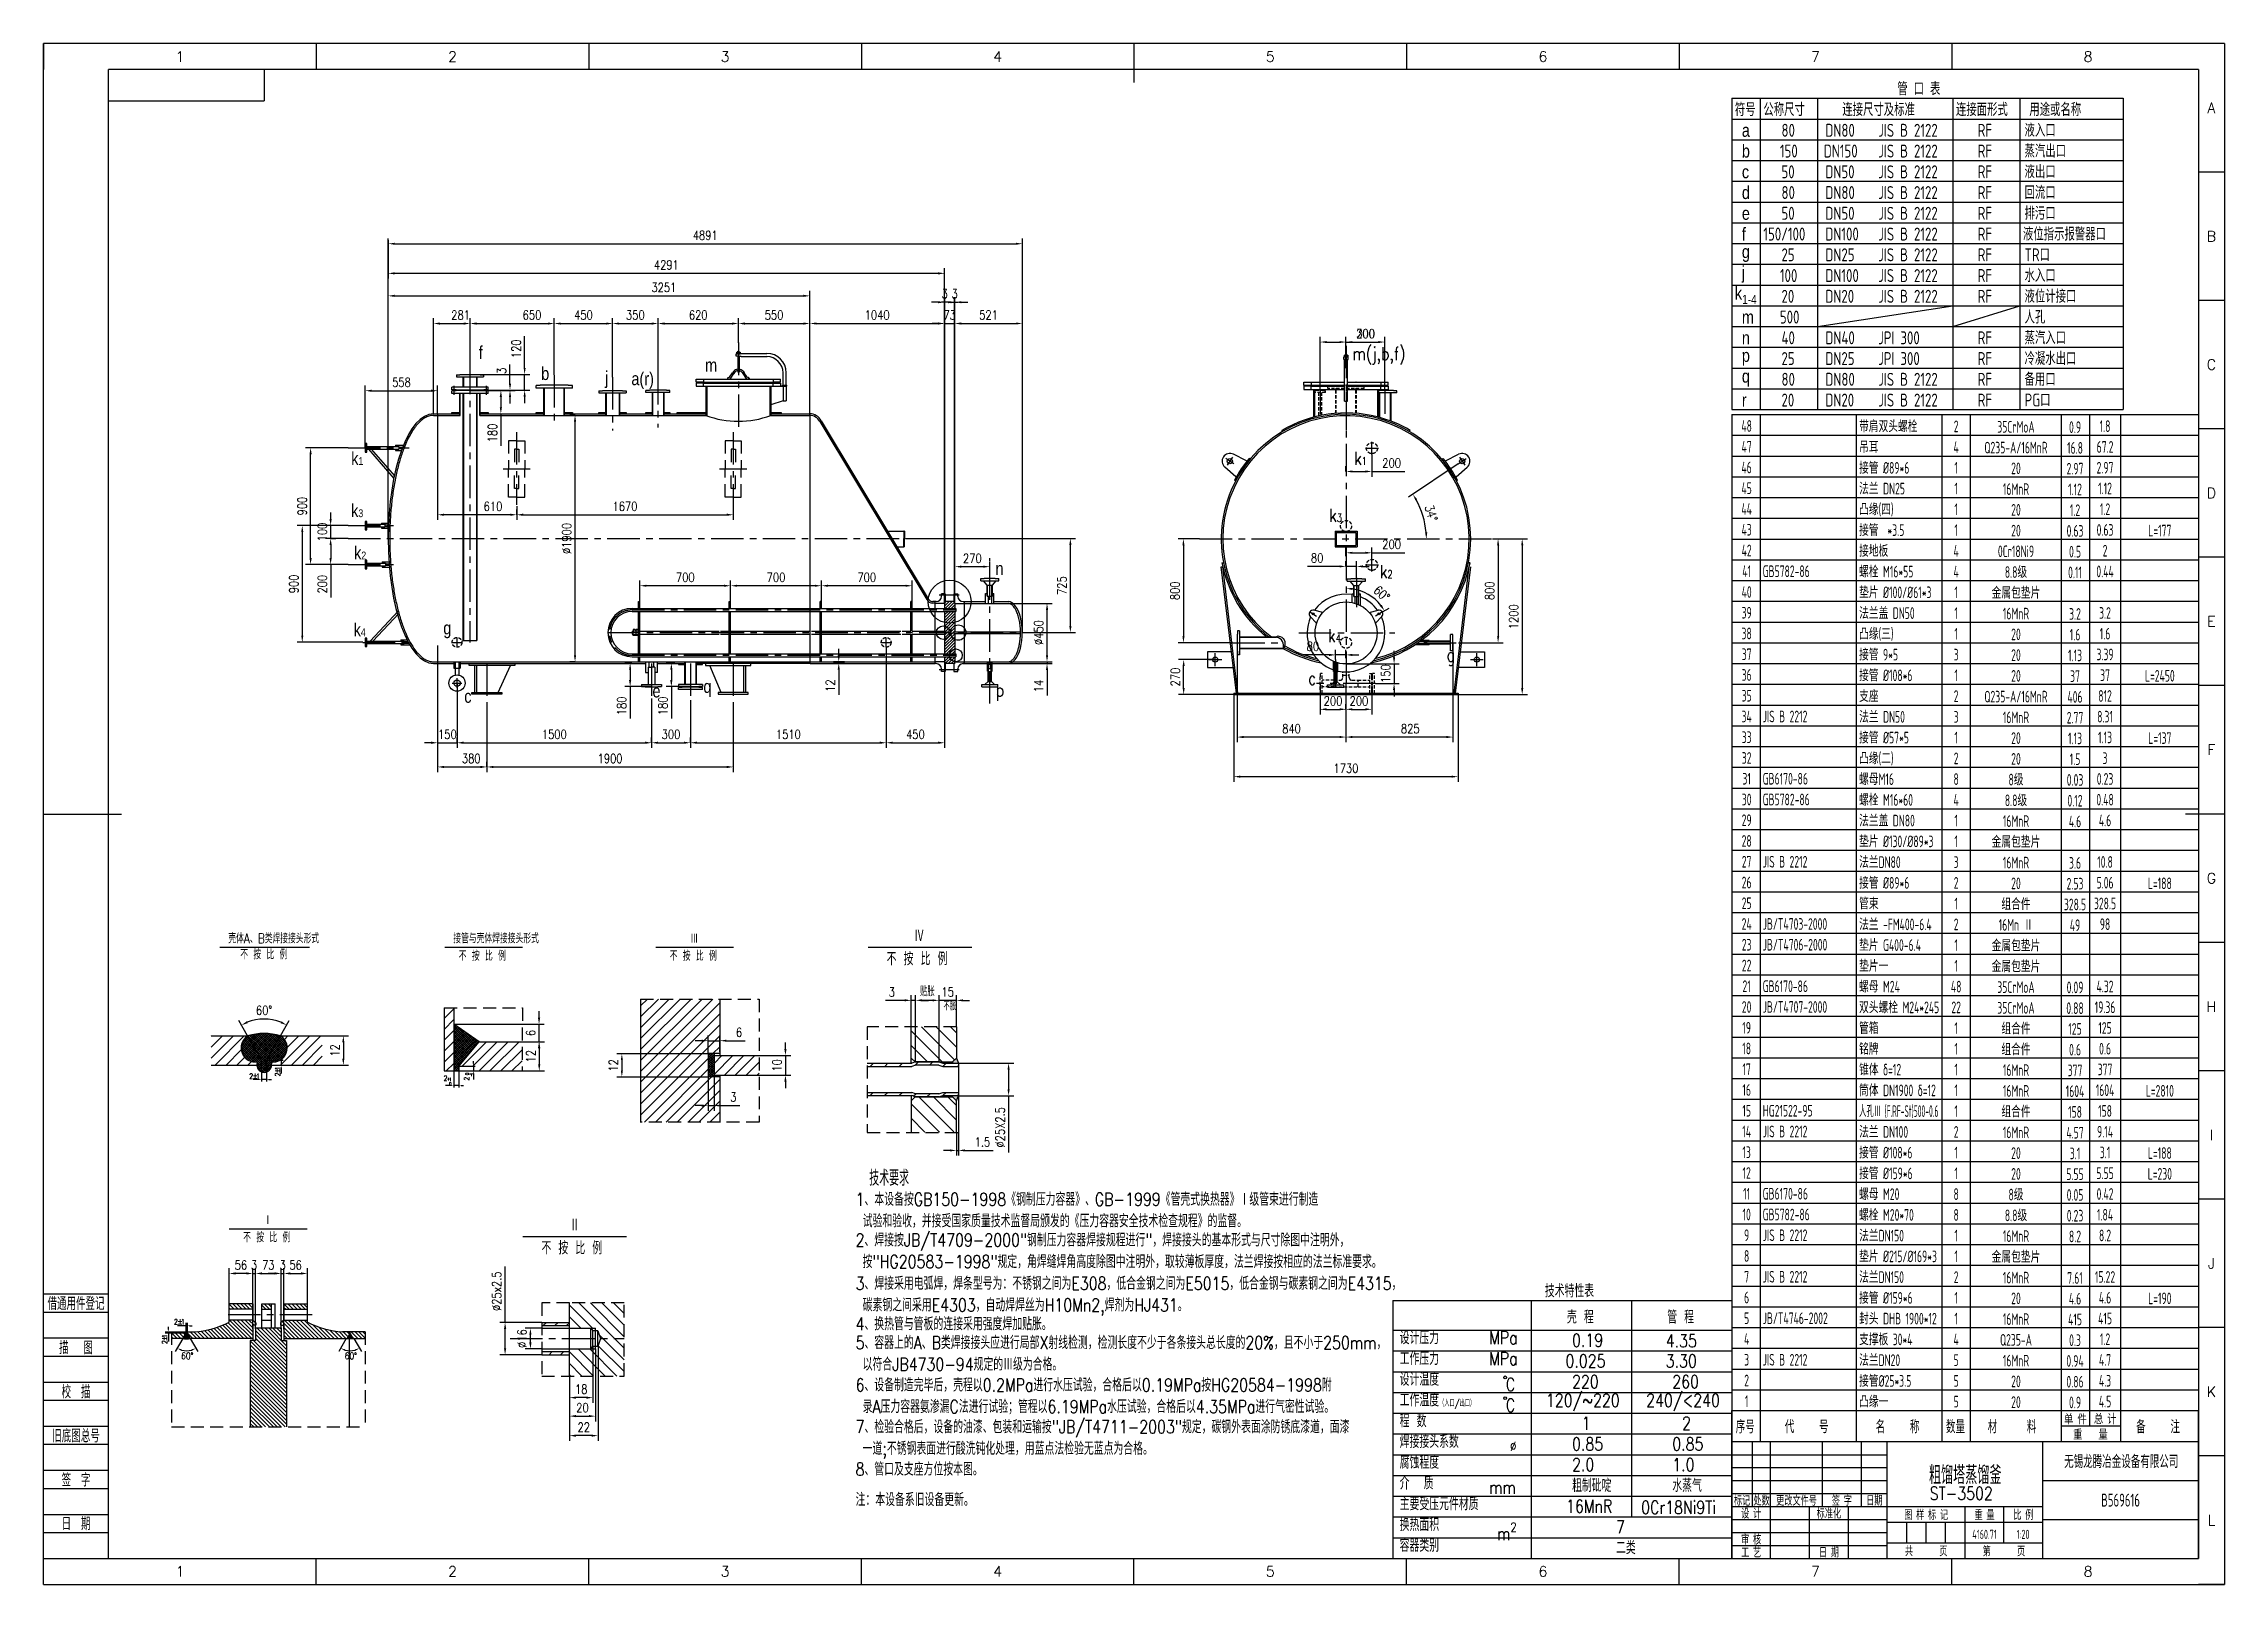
# Model space of a CAD drawing. Header units: millimetres. Extents: x -500 to 16320, y -200 to 11680.
import ezdxf
from ezdxf.enums import TextEntityAlignment as Align

# ---------------------------------------------------------------- set-up
doc = ezdxf.new("R2010")
doc.units = ezdxf.units.MM
doc.header["$LTSCALE"] = 200
doc.linetypes.add('CENTER', pattern=[2, 1.25, -0.25, 0.25, -0.25])
doc.linetypes.add('DASHED', pattern=[0.75, 0.5, -0.25])
for name, color, linetype in [('1轮廓实线层', 7, 'Continuous'), ('2细线层', 4, 'Continuous'), ('3中心线层', 1, 'CENTER'), ('5剖面线层', 2, 'Continuous'), ('6文字层', 3, 'Continuous'), ('8符号标注层', 31, 'Continuous'), ('图框层', 7, 'Continuous'), ('轮廓虚线层', 7, 'DASHED')]:
    doc.layers.add(name, color=color, linetype=linetype)
doc.styles.add('PC_TEXTSTYLE', font='isocp.shx', dxfattribs={"width": 0.8, "bigfont": 'hzfs.shx'})
doc.styles.add('TH_GBDIM', font='romans.shx', dxfattribs={"width": 0.8, "bigfont": 'gbcbig.shx'})
doc.dimstyles.new('TH_GBDIM', dxfattribs={"dimscale": 20, "dimtxt": 3.5, "dimasz": 2.5, "dimexe": 2, "dimexo": 0, "dimgap": 1.5, "dimtad": 1, "dimdec": 1, "dimdsep": 46, "dimtxsty": 'TH_GBDIM', "dimcen": 2.5, "dimclrd": 130, "dimclre": 130, "dimclrt": 3, "dimadec": 0, "dimazin": 2, "dimtfac": 0.714286, "dimtdec": 1, "dimtmove": 0, "dimatfit": 3, "dimfxl": 0, "dimtzin": 0, "dimlwd": -1, "dimlwe": -1, "dimarcsym": 0})
pattern_1 = [(135, (1567.385, -177.39), (-56.1266, -56.1266), [])]

msp = doc.modelspace()

# ---------------------------------------------------------------- texts
at = {"style": 'TH_GBDIM', "width": 0.8}
for s, height, p in [('壳体A、B类焊接接头形式', 75, (924.69, 4743.45)), ('接管与壳体焊接接头形式', 75, (2659.73, 4743.45)), ('Ⅲ', 75, (4487.98, 4741.24)), ('Ⅳ', 100, (6214.69, 4750.97)), ('不 按 比 例', 75, (1016.73, 4619.77)), ('不 按 比 例', 75, (2701.68, 4608.35)), ('不 按 比 例', 75, (4328.58, 4608.35)), ('不 按 比 例', 100, (6002.16, 4573.8)), ('技术要求', 120, (5867.78, 2873.85)), ('Ⅰ', 75, (1199.29, 2570.86)), ('Ⅱ', 100, (3557.71, 2521.33)), ('不 按 比 例', 75, (1039.54, 2437.98)), ('不 按 比 例', 100, (3339.56, 2344.15)), ('C', 100, (10778.22, 1291.14)), ('C', 100, (10778.22, 1131.14))]:
    msp.add_text(s, height=height, dxfattribs=at).set_placement(p)
at = {"color": 3, "style": 'TH_GBDIM', "width": 0.8}
for s, height, p in [('不胀', 60, (6440.57, 4226.23)), ('2', 40, (1085.47, 3698.88)), ('+', 40, (1112.15, 3704.61)), ('1', 40, (1138.8, 3698.88)), ('2', 40, (2584.51, 3682.3)), ('+', 24, (2611.04, 3684.23)), ('1', 24, (2627.06, 3682.96)), ('-', 40, (1112.15, 3682.39)), ('0', 24, (2627.06, 3647.85)), ('2', 40, (505.73, 1804.55)), ('+', 40, (532.41, 1810.28)), ('-', 40, (532.41, 1788.06)), ('1', 40, (559.05, 1804.55))]:
    msp.add_text(s, height=height, dxfattribs=at).set_placement(p)
for s, height, p in [('+', 40, (1319.28, 3740.02)), ('1', 40, (1325.01, 3763.22)), ('2', 40, (1325.01, 3715.87)), ('-', 40, (1339.21, 3740.02)), ('2', 40, (2782.56, 3683.97)), ('0', 24, (2778.67, 3726.83)), ('1', 24, (2810.87, 3726.92)), ('-', 24, (2811.02, 3713.63)), ('+', 40, (447.65, 1676.29)), ('1', 40, (453.38, 1699.5)), ('-', 40, (467.58, 1676.29)), ('2', 40, (453.38, 1652.14))]:
    msp.add_text(s, height=height, rotation=90, dxfattribs=at).set_placement(p)
at = {"char_height": 100, "attachment_point": 1}
for s, insert, width, style in [('管 口 表', (13797.58, 11381.73), 774.9798, 'PC_TEXTSTYLE'), ('符号', (12544.22, 11221.73), 517.1872, 'PC_TEXTSTYLE'), ('公称尺寸', (12764.22, 11221.73), 517.1872, 'PC_TEXTSTYLE'), ('连接尺寸及标准', (13372.97, 11221.73), 774.9798, 'PC_TEXTSTYLE'), ('连接面形式', (14249.61, 11221.73), 790.3269, 'PC_TEXTSTYLE'), ('用途或名称', (14815.53, 11221.73), 790.3269, 'PC_TEXTSTYLE'), ('{\\fArial|b0|i0|c0|p32;a}', (12598.33, 11061.73), 517.1872, 'PC_TEXTSTYLE'), ('80', (12904.01, 11061.73), 517.1872, 'PC_TEXTSTYLE'), ('DN80', (13242.45, 11061.73), 517.1872, 'PC_TEXTSTYLE'), ('JIS B 2122', (13649.67, 11061.73), 517.1872, 'PC_TEXTSTYLE'), ('RF', (14417.02, 11061.73), 517.1872, 'PC_TEXTSTYLE'), ('液入口', (14778.62, 11061.73), 790.3269, 'PC_TEXTSTYLE'), ('{\\fArial|b0|i0|c0|p32;b}', (12598.33, 10901.73), 517.1872, 'PC_TEXTSTYLE'), ('150', (12891.86, 10901.73), 517.1872, 'PC_TEXTSTYLE'), ('DN150', (13230.29, 10901.73), 517.1872, 'PC_TEXTSTYLE'), ('JIS B 2122', (13649.67, 10901.73), 517.1872, 'PC_TEXTSTYLE'), ('RF', (14417.02, 10901.73), 517.1872, 'PC_TEXTSTYLE'), ('蒸汽出口', (14778.62, 10901.73), 790.3269, 'PC_TEXTSTYLE'), ('{\\fArial|b0|i0|c0|p32;c}', (12598.33, 10741.73), 517.1872, 'PC_TEXTSTYLE'), ('50', (12904.01, 10741.73), 517.1872, 'PC_TEXTSTYLE'), ('DN50', (13242.45, 10741.73), 517.1872, 'PC_TEXTSTYLE'), ('JIS B 2122', (13649.67, 10741.73), 517.1872, 'PC_TEXTSTYLE'), ('RF', (14417.02, 10741.73), 517.1872, 'PC_TEXTSTYLE'), ('液出口', (14778.62, 10741.73), 790.3269, 'PC_TEXTSTYLE'), ('{\\fArial|b0|i0|c0|p32;d}', (12598.33, 10581.73), 517.1872, 'PC_TEXTSTYLE'), ('80', (12904.01, 10581.73), 517.1872, 'PC_TEXTSTYLE'), ('DN80', (13242.45, 10581.73), 517.1872, 'PC_TEXTSTYLE'), ('JIS B 2122', (13649.67, 10581.73), 517.1872, 'PC_TEXTSTYLE'), ('RF', (14417.02, 10581.73), 517.1872, 'PC_TEXTSTYLE'), ('排污口', (14778.62, 10421.73), 790.3269, 'PC_TEXTSTYLE'), ('回流口', (14778.62, 10581.73), 790.3269, 'PC_TEXTSTYLE'), ('{\\fArial|b0|i0|c0|p32;f}', (12598.33, 10261.73), 517.1872, 'PC_TEXTSTYLE'), ('{\\fArial|b0|i0|c0|p32;e}', (12598.33, 10421.73), 517.1872, 'PC_TEXTSTYLE'), ('150/100', (12764.22, 10261.73), 517.1872, 'PC_TEXTSTYLE'), ('50', (12904.01, 10421.73), 517.1872, 'PC_TEXTSTYLE'), ('DN50', (13242.45, 10421.73), 517.1872, 'PC_TEXTSTYLE'), ('DN100', (13242.45, 10261.73), 517.1872, 'PC_TEXTSTYLE'), ('JIS B 2122', (13649.67, 10421.73), 517.1872, 'PC_TEXTSTYLE'), ('JIS B 2122', (13649.67, 10261.73), 517.1872, 'PC_TEXTSTYLE'), ('RF', (14417.02, 10421.73), 517.1872, 'PC_TEXTSTYLE'), ('RF', (14417.02, 10261.73), 517.1872, 'PC_TEXTSTYLE'), ('液位指示报警器口', (14766.44, 10261.73), 790.3269, 'PC_TEXTSTYLE'), ('{\\fArial|b0|i0|c0|p32;g}', (12598.33, 10126.33), 517.1872, 'PC_TEXTSTYLE'), ('25', (12904.01, 10101.73), 517.1872, 'PC_TEXTSTYLE'), ('DN25', (13242.45, 10101.73), 517.1872, 'PC_TEXTSTYLE'), ('JIS B 2122', (13649.67, 10101.73), 517.1872, 'PC_TEXTSTYLE'), ('RF', (14417.02, 10101.73), 517.1872, 'PC_TEXTSTYLE'), ('TR口', (14778.62, 10101.73), 790.3269, 'PC_TEXTSTYLE'), ('{\\fArial|b0|i0|c0|p32;j}', (12598.33, 9966.33), 517.1872, 'PC_TEXTSTYLE'), ('100', (12891.86, 9941.73), 517.1872, 'PC_TEXTSTYLE'), ('DN100', (13242.45, 9941.73), 517.1872, 'PC_TEXTSTYLE'), ('JIS B 2122', (13649.67, 9941.73), 517.1872, 'PC_TEXTSTYLE'), ('RF', (14417.02, 9941.73), 517.1872, 'PC_TEXTSTYLE'), ('水入口', (14778.62, 9941.73), 790.3269, 'PC_TEXTSTYLE'), ('\\A1;{\\fArial|b0|i0|c0|p32;k\\H0.7x;\\S^ 1-4;}', (12544.22, 9806.33), 517.1872, 'PC_TEXTSTYLE'), ('20', (12904.01, 9781.73), 517.1872, 'PC_TEXTSTYLE'), ('DN20', (13242.45, 9781.73), 517.1872, 'PC_TEXTSTYLE'), ('JIS B 2122', (13649.67, 9781.73), 517.1872, 'PC_TEXTSTYLE'), ('RF', (14417.02, 9781.73), 517.1872, 'PC_TEXTSTYLE'), ('液位计接口', (14778.62, 9781.73), 790.3269, 'PC_TEXTSTYLE'), ('{\\fArial|b0|i0|c0|p32;m}', (12598.33, 9621.73), 517.1872, 'PC_TEXTSTYLE'), ('500', (12891.86, 9621.73), 517.1872, 'PC_TEXTSTYLE'), ('人孔', (14778.62, 9621.73), 790.3269, 'PC_TEXTSTYLE'), ('{\\fArial|b0|i0|c0|p32;n}', (12598.33, 9461.73), 517.1872, 'PC_TEXTSTYLE'), ('40', (12904.01, 9461.73), 517.1872, 'PC_TEXTSTYLE'), ('DN40', (13242.45, 9461.73), 517.1872, 'PC_TEXTSTYLE'), ('JPI 300', (13649.67, 9461.73), 517.1872, 'PC_TEXTSTYLE'), ('RF', (14417.02, 9461.73), 517.1872, 'PC_TEXTSTYLE'), ('蒸汽入口', (14778.62, 9461.73), 790.3269, 'PC_TEXTSTYLE'), ('{\\fArial|b0|i0|c0|p32;p}', (12598.33, 9325.94), 517.1872, 'PC_TEXTSTYLE'), ('25', (12904.01, 9301.73), 517.1872, 'PC_TEXTSTYLE'), ('DN25', (13242.45, 9301.73), 517.1872, 'PC_TEXTSTYLE'), ('JPI 300', (13649.67, 9301.73), 517.1872, 'PC_TEXTSTYLE'), ('RF', (14417.02, 9301.73), 517.1872, 'PC_TEXTSTYLE'), ('冷凝水出口', (14778.62, 9301.73), 790.3269, 'PC_TEXTSTYLE'), ('{\\fArial|b0|i0|c0|p32;q}', (12598.33, 9165.94), 517.1872, 'PC_TEXTSTYLE'), ('80', (12904.01, 9141.73), 517.1872, 'PC_TEXTSTYLE'), ('DN80', (13242.45, 9141.73), 517.1872, 'PC_TEXTSTYLE'), ('JIS B 2122', (13649.67, 9141.73), 517.1872, 'PC_TEXTSTYLE'), ('RF', (14417.02, 9141.73), 517.1872, 'PC_TEXTSTYLE'), ('备用口', (14778.62, 9141.73), 790.3269, 'PC_TEXTSTYLE'), ('{\\fArial|b0|i0|c0|p32;r}', (12598.33, 8981.73), 517.1872, 'PC_TEXTSTYLE'), ('20', (12904.01, 8981.73), 517.1872, 'PC_TEXTSTYLE'), ('DN20', (13242.45, 8981.73), 517.1872, 'PC_TEXTSTYLE'), ('JIS B 2122', (13649.67, 8981.73), 517.1872, 'PC_TEXTSTYLE'), ('RF', (14417.02, 8981.73), 517.1872, 'PC_TEXTSTYLE'), ('PG口', (14778.62, 8981.73), 790.3269, 'PC_TEXTSTYLE'), ('1、本设备按GB150-1998《钢制压力容器》、GB-1999《管壳式换热器》Ⅰ级管束进行制造\\P 试验和验收，并接受国家质量技术监督局颁发的《压力容器安全技术检查规程》的监督。', (5762.58, 2819.13), 3575.5138, 'TH_GBDIM'), ('2、焊接按JB/T4709-2000"钢制压力容器焊接规程进行"，焊接接头的基本形式与尺寸除图中注明外，\\P 按"HG20583-1998"规定，角焊缝焊角高度除图中注明外，取较薄板厚度，法兰焊接按相应的法兰标准要求。', (5762.58, 2505.26), 4680.678, 'TH_GBDIM'), ('3、焊接采用电弧焊，焊条型号为：不锈钢之间为E308，低合金钢之间为E5015，低合金钢与碳素钢之间为E4315，\\P 碳素钢之间采用E4303，自动焊焊丝为H10Mn2,焊剂为HJ431。', (5762.58, 2170.87), 4680.678, 'TH_GBDIM'), ('技术特性表', (11078.9, 2113.2), 4680.678, 'TH_GBDIM'), ('4、换热管与管板的连接采用强度焊加贴胀。', (5762.58, 1858.83), 4680.678, 'TH_GBDIM'), ('壳 程', (11249.36, 1911.33), 4680.678, 'TH_GBDIM'), ('管 程', (12022.76, 1911.33), 4680.678, 'TH_GBDIM'), ('5、容器上的A、B类焊接接头应进行局部X射线检测，检测长度不少于各条接头总长度的20%，且不小于250mm，\\P 以符合JB4730-94规定的Ⅲ级为合格。', (5762.58, 1714.16), 4680.678, 'TH_GBDIM'), ('设计压力', (9959.08, 1751.33), 4680.678, 'TH_GBDIM'), ('MPa', (10649.25, 1751.33), 4680.678, 'TH_GBDIM'), ('0.19', (11288.64, 1732.55), 4680.678, 'TH_GBDIM'), ('4.35', (12011.16, 1727.92), 4680.678, 'TH_GBDIM'), ('工作压力', (9959.08, 1591.33), 4680.678, 'TH_GBDIM'), ('MPa', (10649.25, 1591.33), 4680.678, 'TH_GBDIM'), ('0.025', (11237.77, 1572.55), 4680.678, 'TH_GBDIM'), ('3.30', (12011.16, 1572.55), 4680.678, 'TH_GBDIM'), ('6、设备制造完毕后，壳程以0.2MPa进行水压试验，合格后以0.19MPa按HG20584-1998附\\P 录A压力容器氨渗漏C法进行试验；管程以6.19MPa水压试验，合格后以4.35MPa进行气密性试验。', (5762.58, 1387.6), 4680.678, 'TH_GBDIM'), ('设计温度', (9959.08, 1431.33), 4680.678, 'TH_GBDIM'), ('220', (11288.64, 1412.55), 4680.678, 'TH_GBDIM'), ('260', (12062.04, 1412.55), 4680.678, 'TH_GBDIM'), ('工作温度{\\H0.5x;（入口/出口）}', (9959.08, 1271.33), 4680.678, 'TH_GBDIM'), ('120/~220', (11087.07, 1270.06), 4680.678, 'TH_GBDIM'), ('240/<240', (11860.46, 1270.06), 4680.678, 'TH_GBDIM'), ('7、检验合格后，设备的油漆、包装和运输按"JB/T4711-2003"规定，碳钢外表面涂防锈底漆道，面漆\\P 一道;不锈钢表面进行酸洗钝化处理，用蓝点法检验无蓝点为合格。', (5762.58, 1064.96), 4680.678, 'TH_GBDIM'), ('程 数', (9959.08, 1111.33), 4680.678, 'TH_GBDIM'), ('1', (11363.41, 1092.55), 4680.678, 'TH_GBDIM'), ('2', (12136.81, 1092.55), 4680.678, 'TH_GBDIM'), ('焊接接头系数', (9959.08, 951.33), 4680.678, 'TH_GBDIM'), ('0.85', (11288.64, 932.55), 4680.678, 'TH_GBDIM'), ('0.85', (12062.04, 932.55), 4680.678, 'TH_GBDIM'), ('8、管口及支座方位按本图。', (5762.58, 738.4), 4680.678, 'TH_GBDIM'), ('腐蚀程度', (9959.08, 791.33), 4680.678, 'TH_GBDIM'), ('2.0', (11288.64, 772.55), 4680.678, 'TH_GBDIM'), ('1.0', (12062.04, 772.55), 4680.678, 'TH_GBDIM'), ('注：本设备系旧设备更新。', (5762.58, 503.72), 4680.678, 'TH_GBDIM'), ('介  质', (9959.08, 631.33), 4680.678, 'TH_GBDIM'), ('mm', (10649.25, 597.74), 4680.678, 'TH_GBDIM'), ('粗制砒啶', (11288.64, 612.55), 4680.678, 'TH_GBDIM'), ('水蒸气', (12062.04, 612.55), 4680.678, 'TH_GBDIM'), ('主要受压元件材质', (9959.08, 471.33), 4680.678, 'TH_GBDIM'), ('16MnR', (11242.53, 452.55), 4680.678, 'TH_GBDIM'), ('0Cr18Ni9Ti', (11821.69, 443.3), 4680.678, 'TH_GBDIM'), ('换热面积', (9959.08, 311.33), 4680.678, 'TH_GBDIM'), ('\\A1;m{\\H0.7x;\\S2^ ;}', (10710.32, 275.42), 4680.678, 'TH_GBDIM'), ('7', (11627.68, 292.55), 4680.678, 'TH_GBDIM'), ('容器类别', (9959.08, 151.33), 4680.678, 'TH_GBDIM'), ('二类', (11627.68, 132.55), 4680.678, 'TH_GBDIM')]:
    msp.add_mtext(s, dxfattribs=dict(at, insert=insert, width=width, style=style))
at = {"color": 3, "char_height": 100, "attachment_point": 5, "style": 'TH_GBDIM'}
for s, insert in [('{\\fArial|b0|i0|c0|p32;f}', (2871.67, 9298.41)), ('m(j,b,f)', (9799.02, 9273.58)), ('{\\fArial|b0|i0|c0|p32;b}', (3368.72, 9135.53)), ('{\\fArial|b0|i0|c0|p32;j}', (3843.4, 9089.32)), ('{\\fArial|b0|i0|c0|p32;a(r)}', (4120.28, 9081.33)), ('{\\fArial|b0|i0|c0|p32;m}', (4648.18, 9201.63)), ('{\\fArial|b0|i0|c0|p32;k\\H0.6x;1}', (1919.23, 8481.42)), ('k{\\H0.6x;1}', (9657.5, 8481.42)), ('{\\fArial|b0|i0|c0|p32;k\\H0.6x;3}', (1918.48, 8078.52)), ('k{\\H0.6x;3}', (9465.25, 8043.37)), ('{\\fArial|b0|i0|c0|p32;k\\H0.6x;2}', (1941.29, 7753.35)), ('{\\fArial|b0|i0|c0|p32;n}', (6872.73, 7632.96)), ('k{\\H0.6x;2}', (9855.42, 7608.84)), ('{\\fArial|b0|i0|c0|p32;k\\H0.6x;4}', (1937.49, 7160.96)), ('{\\fArial|b0|i0|c0|p32;g}', (2613.83, 7159.85)), ('k{\\H0.6x;4}', (9455.85, 7115.24)), ('g', (10353.7, 6950.36)), ('{\\fArial|b0|i0|c0|p32;q}', (4620.11, 6708.17)), ('c', (9283.38, 6786.15)), ('{\\fArial|b0|i0|c0|p32;c}', (2772.48, 6646.49)), ('{\\fArial|b0|i0|c0|p32;e}', (4227.17, 6688.09)), ('p', (6875.96, 6679.42))]:
    msp.add_mtext(s, dxfattribs=dict(at, insert=insert))
at = {"color": 3, "char_height": 52.5, "attachment_point": 5, "rotation": 358.477871, "style": 'TH_GBDIM'}
for insert in [(608.13, 1561.61), (1869.42, 1561.61)]:
    msp.add_mtext('60°', dxfattribs=dict(at, insert=insert))
at = {"color": 0, "insert": (10835.26, 864.66), "char_height": 70, "attachment_point": 5, "rotation": 0.256781, "style": 'TH_GBDIM'}
msp.add_mtext('∅', dxfattribs=at)
at = {"layer": '6文字层', "style": 'TH_GBDIM'}
for s, p in [('1', (551.25, 11580)), ('2', (2653.75, 11580)), ('3', (4756.25, 11580)), ('4', (6858.75, 11580)), ('5', (8961.25, 11580)), ('6', (11063.75, 11580)), ('7', (13166.25, 11580)), ('8', (15268.75, 11580)), ('A', (16220, 11185)), ('B', (16220, 10195)), ('C', (16220, 9205)), ('D', (16220, 8215)), ('E', (16220, 7225)), ('F', (16220, 6235)), ('G', (16220, 5245)), ('H', (16220, 4255)), ('I', (16220, 3265)), ('J', (16220, 2275)), ('K', (16220, 1285)), ('L', (16220, 295)), ('1', (551.25, -100)), ('2', (2653.75, -100)), ('3', (4756.25, -100)), ('4', (6858.75, -100)), ('5', (8961.25, -100)), ('6', (11063.75, -100)), ('7', (13166.25, -100)), ('8', (15268.75, -100))]:
    msp.add_text(s, height=80, dxfattribs=at).set_placement(p, align=Align.MIDDLE)
at = {"layer": '图框层', "color": 3, "style": 'TH_GBDIM', "width": 0.8}
msp.add_text('ST-3502', height=100, dxfattribs=at).set_placement((14047.35, 451.73))

# ---------------------------------------------------------------- blocks, each defined once
blk = doc.blocks.new('*D4')
at = {"color": 130}
for p, q in [((2508, 8826), (2508, 9562)), ((2558, 9522), (2739, 9522)), ((2789, 9226), (2789, 9562))]:
    blk.add_line(p, q, dxfattribs=at)
for points in [[(2558, 9530), (2558, 9513), (2508, 9522)], [(2739, 9530), (2739, 9513), (2789, 9522)]]:
    blk.add_solid(points, dxfattribs=at)
at = {"layer": 'Defpoints', "color": 0}
for p in [(2789, 9522), (2789, 9226), (2508, 8826)]:
    blk.add_point(p, dxfattribs=at)
at = {"color": 3, "insert": (2716, 9587), "char_height": 70, "attachment_point": 5, "style": 'TH_GBDIM'}
blk.add_mtext('281', dxfattribs=at)
blk = doc.blocks.new('*D5')
at = {"color": 130}
for p, q in [((2789, 9226), (2789, 9562)), ((2839, 9522), (3389, 9522)), ((3439, 9125), (3439, 9562))]:
    blk.add_line(p, q, dxfattribs=at)
for points in [[(2839, 9530), (2839, 9513), (2789, 9522)], [(3389, 9530), (3389, 9513), (3439, 9522)]]:
    blk.add_solid(points, dxfattribs=at)
at = {"layer": 'Defpoints', "color": 0}
for p in [(3439, 9522), (2789, 9226), (3439, 9125)]:
    blk.add_point(p, dxfattribs=at)
at = {"color": 3, "insert": (3267, 9587), "char_height": 70, "attachment_point": 5, "style": 'TH_GBDIM'}
blk.add_mtext('650', dxfattribs=at)
blk = doc.blocks.new('*D6')
at = {"color": 130}
for p, q in [((3439, 9125), (3439, 9562)), ((3489, 9522), (3839, 9522)), ((3889, 9109), (3889, 9562))]:
    blk.add_line(p, q, dxfattribs=at)
for points in [[(3489, 9530), (3489, 9513), (3439, 9522)], [(3839, 9530), (3839, 9513), (3889, 9522)]]:
    blk.add_solid(points, dxfattribs=at)
at = {"layer": 'Defpoints', "color": 0}
for p in [(3889, 9522), (3439, 9125), (3889, 9109)]:
    blk.add_point(p, dxfattribs=at)
at = {"color": 3, "insert": (3664, 9587), "char_height": 70, "attachment_point": 5, "style": 'TH_GBDIM'}
blk.add_mtext('450', dxfattribs=at)
blk = doc.blocks.new('*D7')
at = {"color": 130}
for p, q in [((3889, 9109), (3889, 9562)), ((3939, 9522), (4189, 9522)), ((4239, 9148), (4239, 9562))]:
    blk.add_line(p, q, dxfattribs=at)
for points in [[(3939, 9530), (3939, 9513), (3889, 9522)], [(4189, 9530), (4189, 9513), (4239, 9522)]]:
    blk.add_solid(points, dxfattribs=at)
at = {"layer": 'Defpoints', "color": 0}
for p in [(4239, 9522), (3889, 9109), (4239, 9148)]:
    blk.add_point(p, dxfattribs=at)
at = {"color": 3, "insert": (4064, 9587), "char_height": 70, "attachment_point": 5, "style": 'TH_GBDIM'}
blk.add_mtext('350', dxfattribs=at)
blk = doc.blocks.new('*D8')
at = {"color": 130}
for p, q in [((4239, 9148), (4239, 9562)), ((4289, 9522), (4809, 9522)), ((4859, 9374), (4859, 9562))]:
    blk.add_line(p, q, dxfattribs=at)
for points in [[(4289, 9530), (4289, 9513), (4239, 9522)], [(4809, 9530), (4809, 9513), (4859, 9522)]]:
    blk.add_solid(points, dxfattribs=at)
at = {"layer": 'Defpoints', "color": 0}
for p in [(4859, 9522), (4859, 9374), (4239, 9148)]:
    blk.add_point(p, dxfattribs=at)
at = {"color": 3, "insert": (4549, 9587), "char_height": 70, "attachment_point": 5, "style": 'TH_GBDIM'}
blk.add_mtext('620', dxfattribs=at)
blk = doc.blocks.new('*D9')
at = {"color": 130}
for p, q in [((4859, 9374), (4859, 9562)), ((4909, 9522), (5359, 9522)), ((5409, 8814), (5409, 9562))]:
    blk.add_line(p, q, dxfattribs=at)
for points in [[(4909, 9530), (4909, 9513), (4859, 9522)], [(5359, 9530), (5359, 9513), (5409, 9522)]]:
    blk.add_solid(points, dxfattribs=at)
at = {"layer": 'Defpoints', "color": 0}
for p in [(5409, 9522), (4859, 9374), (5409, 8814)]:
    blk.add_point(p, dxfattribs=at)
at = {"color": 3, "insert": (5134, 9587), "char_height": 70, "attachment_point": 5, "style": 'TH_GBDIM'}
blk.add_mtext('550', dxfattribs=at)
blk = doc.blocks.new('*D10')
at = {"color": 130}
for p, q in [((2158, 7864), (2158, 9775)), ((5409, 8814), (5409, 9775)), ((2208, 9735), (5359, 9735))]:
    blk.add_line(p, q, dxfattribs=at)
for points in [[(2208, 9744), (2208, 9727), (2158, 9735)], [(5359, 9744), (5359, 9727), (5409, 9735)]]:
    blk.add_solid(points, dxfattribs=at)
at = {"layer": 'Defpoints', "color": 0}
for p in [(5409, 9735), (5409, 8814), (2158, 7864)]:
    blk.add_point(p, dxfattribs=at)
at = {"color": 3, "insert": (4284, 9800), "char_height": 70, "attachment_point": 5, "style": 'TH_GBDIM'}
blk.add_mtext('3251', dxfattribs=at)
blk = doc.blocks.new('*D11')
at = {"color": 130}
for p, q in [((1981, 8564), (1981, 9044)), ((2031, 9004), (2489, 9004)), ((2539, 8826), (2539, 9044))]:
    blk.add_line(p, q, dxfattribs=at)
for points in [[(2031, 9012), (2031, 8995), (1981, 9004)], [(2489, 9012), (2489, 8995), (2539, 9004)]]:
    blk.add_solid(points, dxfattribs=at)
at = {"layer": 'Defpoints', "color": 0}
for p in [(2539, 9004), (2539, 8826), (1981, 8564)]:
    blk.add_point(p, dxfattribs=at)
at = {"color": 3, "insert": (2260, 9069), "char_height": 70, "attachment_point": 5, "style": 'TH_GBDIM'}
blk.add_mtext('558', dxfattribs=at)
blk = doc.blocks.new('*D12')
at = {"color": 130}
for p, q in [((5409, 9522), (5409, 9562)), ((5459, 9522), (6399, 9522)), ((6449, 7364), (6449, 9562))]:
    blk.add_line(p, q, dxfattribs=at)
for points in [[(5459, 9530), (5459, 9514), (5409, 9522)], [(6399, 9530), (6399, 9514), (6449, 9522)]]:
    blk.add_solid(points, dxfattribs=at)
at = {"layer": 'Defpoints', "color": 0}
for p in [(5409, 9522), (6449, 9522), (6449, 7364)]:
    blk.add_point(p, dxfattribs=at)
at = {"color": 3, "insert": (5929, 9587), "char_height": 70, "attachment_point": 5, "style": 'TH_GBDIM'}
blk.add_mtext('1040', dxfattribs=at)
blk = doc.blocks.new('*D13')
at = {"color": 130}
for p, q in [((6402, 9522), (6352, 9522)), ((6452, 9522), (6452, 9562)), ((6452, 9522), (6525, 9522)), ((6525, 7378), (6525, 9562)), ((6575, 9522), (6625, 9522))]:
    blk.add_line(p, q, dxfattribs=at)
for points in [[(6402, 9530), (6402, 9514), (6452, 9522)], [(6575, 9530), (6575, 9514), (6525, 9522)]]:
    blk.add_solid(points, dxfattribs=at)
at = {"layer": 'Defpoints', "color": 0}
for p in [(6452, 9522), (6525, 9522), (6525, 7378)]:
    blk.add_point(p, dxfattribs=at)
at = {"color": 3, "insert": (6488, 9587), "char_height": 70, "attachment_point": 5, "style": 'TH_GBDIM'}
blk.add_mtext('73', dxfattribs=at)
blk = doc.blocks.new('*D14')
at = {"color": 130}
for p, q in [((6528, 7364), (6528, 9562)), ((6578, 9522), (6999, 9522)), ((7049, 7139), (7049, 9562))]:
    blk.add_line(p, q, dxfattribs=at)
for points in [[(6578, 9530), (6578, 9514), (6528, 9522)], [(6999, 9530), (6999, 9514), (7049, 9522)]]:
    blk.add_solid(points, dxfattribs=at)
at = {"layer": 'Defpoints', "color": 0}
for p in [(7049, 9522), (6528, 7364), (7049, 7139)]:
    blk.add_point(p, dxfattribs=at)
at = {"color": 3, "insert": (6788, 9587), "char_height": 70, "attachment_point": 5, "style": 'TH_GBDIM'}
blk.add_mtext('521', dxfattribs=at)
blk = doc.blocks.new('*D15')
at = {"color": 130}
for p, q in [((6528, 7494), (6528, 7687)), ((6748, 7647), (6578, 7647)), ((6798, 7631), (6798, 7687))]:
    blk.add_line(p, q, dxfattribs=at)
for points in [[(6578, 7655), (6578, 7639), (6528, 7647)], [(6748, 7655), (6748, 7639), (6798, 7647)]]:
    blk.add_solid(points, dxfattribs=at)
at = {"layer": 'Defpoints', "color": 0}
for p in [(6528, 7647), (6798, 7631), (6528, 7494)]:
    blk.add_point(p, dxfattribs=at)
at = {"color": 3, "insert": (6663, 7712), "char_height": 70, "attachment_point": 5, "style": 'TH_GBDIM'}
blk.add_mtext('270', dxfattribs=at)
blk = doc.blocks.new('*D16')
at = {"color": 130}
for p, q in [((5499, 7378), (5499, 7540)), ((6149, 7500), (5549, 7500)), ((6199, 7378), (6199, 7540))]:
    blk.add_line(p, q, dxfattribs=at)
for points in [[(5549, 7508), (5549, 7492), (5499, 7500)], [(6149, 7508), (6149, 7492), (6199, 7500)]]:
    blk.add_solid(points, dxfattribs=at)
at = {"layer": 'Defpoints', "color": 0}
for p in [(5499, 7500), (5499, 7378), (6199, 7378)]:
    blk.add_point(p, dxfattribs=at)
at = {"color": 3, "insert": (5849, 7565), "char_height": 70, "attachment_point": 5, "style": 'TH_GBDIM'}
blk.add_mtext('700', dxfattribs=at)
blk = doc.blocks.new('*D17')
at = {"color": 130}
for p, q in [((4799, 7378), (4799, 7540)), ((5449, 7500), (4849, 7500)), ((5499, 7378), (5499, 7540))]:
    blk.add_line(p, q, dxfattribs=at)
for points in [[(4849, 7508), (4849, 7492), (4799, 7500)], [(5449, 7508), (5449, 7492), (5499, 7500)]]:
    blk.add_solid(points, dxfattribs=at)
at = {"layer": 'Defpoints', "color": 0}
for p in [(4799, 7500), (4799, 7378), (5499, 7378)]:
    blk.add_point(p, dxfattribs=at)
at = {"color": 3, "insert": (5149, 7565), "char_height": 70, "attachment_point": 5, "style": 'TH_GBDIM'}
blk.add_mtext('700', dxfattribs=at)
blk = doc.blocks.new('*D18')
at = {"color": 130}
for p, q in [((4099, 7378), (4099, 7540)), ((4749, 7500), (4149, 7500)), ((4799, 7378), (4799, 7540))]:
    blk.add_line(p, q, dxfattribs=at)
for points in [[(4149, 7508), (4149, 7492), (4099, 7500)], [(4749, 7508), (4749, 7492), (4799, 7500)]]:
    blk.add_solid(points, dxfattribs=at)
at = {"layer": 'Defpoints', "color": 0}
for p in [(4099, 7500), (4099, 7378), (4799, 7378)]:
    blk.add_point(p, dxfattribs=at)
at = {"color": 3, "insert": (4449, 7565), "char_height": 70, "attachment_point": 5, "style": 'TH_GBDIM'}
blk.add_mtext('700', dxfattribs=at)
blk = doc.blocks.new('*D19')
at = {"color": 130}
for p, q in [((2539, 6902), (2539, 6249)), ((2689, 6750), (2689, 6249)), ((2489, 6289), (2439, 6289)), ((2539, 6289), (2689, 6289)), ((2739, 6289), (2789, 6289))]:
    blk.add_line(p, q, dxfattribs=at)
for points in [[(2489, 6298), (2489, 6281), (2539, 6289)], [(2739, 6298), (2739, 6281), (2689, 6289)]]:
    blk.add_solid(points, dxfattribs=at)
at = {"layer": 'Defpoints', "color": 0}
for p in [(2539, 6902), (2689, 6750), (2689, 6289)]:
    blk.add_point(p, dxfattribs=at)
at = {"color": 3, "insert": (2614, 6354), "char_height": 70, "attachment_point": 5, "style": 'TH_GBDIM'}
blk.add_mtext('150', dxfattribs=at)
blk = doc.blocks.new('*D20')
at = {"color": 130}
for p, q in [((2919, 6549), (2919, 6063)), ((2539, 6289), (2539, 6063)), ((2589, 6103), (2869, 6103))]:
    blk.add_line(p, q, dxfattribs=at)
for points in [[(2589, 6111), (2589, 6094), (2539, 6103)], [(2869, 6111), (2869, 6094), (2919, 6103)]]:
    blk.add_solid(points, dxfattribs=at)
at = {"layer": 'Defpoints', "color": 0}
for p in [(2919, 6549), (2539, 6289), (2919, 6103)]:
    blk.add_point(p, dxfattribs=at)
at = {"color": 3, "insert": (2798, 6168), "char_height": 70, "attachment_point": 5, "style": 'TH_GBDIM'}
blk.add_mtext('380', dxfattribs=at)
blk = doc.blocks.new('*D21')
at = {"color": 130}
for p, q in [((4189, 6631), (4189, 6249)), ((2689, 6289), (2689, 6329)), ((2739, 6289), (4139, 6289))]:
    blk.add_line(p, q, dxfattribs=at)
for points in [[(2739, 6298), (2739, 6281), (2689, 6289)], [(4139, 6298), (4139, 6281), (4189, 6289)]]:
    blk.add_solid(points, dxfattribs=at)
at = {"layer": 'Defpoints', "color": 0}
for p in [(4189, 6631), (2689, 6289), (4189, 6289)]:
    blk.add_point(p, dxfattribs=at)
at = {"color": 3, "insert": (3439, 6354), "char_height": 70, "attachment_point": 5, "style": 'TH_GBDIM'}
blk.add_mtext('1500', dxfattribs=at)
blk = doc.blocks.new('*D22')
at = {"color": 130}
for p, q in [((5999, 7026), (5999, 6249)), ((4489, 6617), (4489, 6249)), ((4539, 6289), (5949, 6289))]:
    blk.add_line(p, q, dxfattribs=at)
for points in [[(4539, 6298), (4539, 6281), (4489, 6289)], [(5949, 6298), (5949, 6281), (5999, 6289)]]:
    blk.add_solid(points, dxfattribs=at)
at = {"layer": 'Defpoints', "color": 0}
for p in [(5999, 7026), (4489, 6617), (5999, 6289)]:
    blk.add_point(p, dxfattribs=at)
at = {"color": 3, "insert": (5244, 6354), "char_height": 70, "attachment_point": 5, "style": 'TH_GBDIM'}
blk.add_mtext('1510', dxfattribs=at)
blk = doc.blocks.new('*D23')
at = {"color": 130}
for p, q in [((5999, 7026), (5999, 6249)), ((6449, 6914), (6449, 6249)), ((6049, 6289), (6399, 6289))]:
    blk.add_line(p, q, dxfattribs=at)
for points in [[(6049, 6298), (6049, 6281), (5999, 6289)], [(6399, 6298), (6399, 6281), (6449, 6289)]]:
    blk.add_solid(points, dxfattribs=at)
at = {"layer": 'Defpoints', "color": 0}
for p in [(5999, 7026), (6449, 6914), (6449, 6289)]:
    blk.add_point(p, dxfattribs=at)
at = {"color": 3, "insert": (6224, 6354), "char_height": 70, "attachment_point": 5, "style": 'TH_GBDIM'}
blk.add_mtext('450', dxfattribs=at)
blk = doc.blocks.new('*D24')
at = {"color": 130}
for p, q in [((4819, 6549), (4819, 6063)), ((2919, 6103), (2919, 6143)), ((2969, 6103), (4769, 6103))]:
    blk.add_line(p, q, dxfattribs=at)
for points in [[(2969, 6111), (2969, 6094), (2919, 6103)], [(4769, 6111), (4769, 6094), (4819, 6103)]]:
    blk.add_solid(points, dxfattribs=at)
at = {"layer": 'Defpoints', "color": 0}
for p in [(4819, 6549), (2919, 6103), (4819, 6103)]:
    blk.add_point(p, dxfattribs=at)
at = {"color": 3, "insert": (3869, 6168), "char_height": 70, "attachment_point": 5, "style": 'TH_GBDIM'}
blk.add_mtext('1900', dxfattribs=at)
blk = doc.blocks.new('*D25')
at = {"color": 130}
for p, q in [((3599, 8814), (3559, 8814)), ((3599, 6964), (3599, 8764)), ((3599, 6914), (3559, 6914))]:
    blk.add_line(p, q, dxfattribs=at)
for points in [[(3590, 8764), (3607, 8764), (3599, 8814)], [(3590, 6964), (3607, 6964), (3599, 6914)]]:
    blk.add_solid(points, dxfattribs=at)
at = {"layer": 'Defpoints', "color": 0}
for p in [(3599, 8814), (3599, 8814), (3599, 6914)]:
    blk.add_point(p, dxfattribs=at)
at = {"color": 3, "insert": (3534, 7864), "char_height": 70, "attachment_point": 5, "rotation": 90, "style": 'TH_GBDIM'}
blk.add_mtext('%%c1900', dxfattribs=at)
blk = doc.blocks.new('*D26')
at = {"color": 130}
for p, q in [((6921, 7364), (7279, 7364)), ((7239, 6964), (7239, 7314)), ((6921, 6914), (7279, 6914))]:
    blk.add_line(p, q, dxfattribs=at)
for points in [[(7231, 7314), (7248, 7314), (7239, 7364)], [(7231, 6964), (7248, 6964), (7239, 6914)]]:
    blk.add_solid(points, dxfattribs=at)
at = {"layer": 'Defpoints', "color": 0}
for p in [(6921, 7364), (7239, 7364), (6921, 6914)]:
    blk.add_point(p, dxfattribs=at)
at = {"color": 3, "insert": (7174, 7139), "char_height": 70, "attachment_point": 5, "rotation": 90, "style": 'TH_GBDIM'}
blk.add_mtext('%%c450', dxfattribs=at)
blk = doc.blocks.new('*D27')
at = {"color": 130}
for p, q in [((6921, 6914), (7279, 6914)), ((6939, 6900), (7279, 6900)), ((7239, 6964), (7239, 7014)), ((7239, 6914), (7239, 6900)), ((7239, 6850), (7239, 6654))]:
    blk.add_line(p, q, dxfattribs=at)
for points in [[(7231, 6964), (7248, 6964), (7239, 6914)], [(7231, 6850), (7248, 6850), (7239, 6900)]]:
    blk.add_solid(points, dxfattribs=at)
at = {"layer": 'Defpoints', "color": 0}
for p in [(6921, 6914), (6939, 6900), (7239, 6900)]:
    blk.add_point(p, dxfattribs=at)
at = {"color": 3, "insert": (7174, 6727), "char_height": 70, "attachment_point": 5, "rotation": 90, "style": 'TH_GBDIM'}
blk.add_mtext('14', dxfattribs=at)
blk = doc.blocks.new('*D28')
at = {"color": 130}
for p, q in [((5677, 6914), (5593, 6914)), ((5677, 6902), (5593, 6902)), ((5633, 6964), (5633, 7014)), ((5633, 6914), (5633, 6902)), ((5633, 6852), (5633, 6659))]:
    blk.add_line(p, q, dxfattribs=at)
for points in [[(5624, 6964), (5641, 6964), (5633, 6914)], [(5624, 6852), (5641, 6852), (5633, 6902)]]:
    blk.add_solid(points, dxfattribs=at)
at = {"layer": 'Defpoints', "color": 0}
for p in [(5633, 6902), (5677, 6914), (5677, 6902)]:
    blk.add_point(p, dxfattribs=at)
at = {"color": 3, "insert": (5568, 6730), "char_height": 70, "attachment_point": 5, "rotation": 90, "style": 'TH_GBDIM'}
blk.add_mtext('12', dxfattribs=at)
blk = doc.blocks.new('*D29')
at = {"color": 130}
for p, q in [((6399, 9686), (6349, 9686)), ((6449, 7364), (6449, 9726)), ((6449, 9686), (6452, 9686)), ((6452, 7364), (6452, 9726)), ((6502, 9686), (6552, 9686))]:
    blk.add_line(p, q, dxfattribs=at)
for points in [[(6399, 9694), (6399, 9678), (6449, 9686)], [(6502, 9694), (6502, 9678), (6452, 9686)]]:
    blk.add_solid(points, dxfattribs=at)
at = {"layer": 'Defpoints', "color": 0}
for p in [(6452, 9686), (6449, 7364), (6452, 7364)]:
    blk.add_point(p, dxfattribs=at)
at = {"color": 3, "insert": (6450, 9751), "char_height": 70, "attachment_point": 5, "style": 'TH_GBDIM'}
blk.add_mtext('3', dxfattribs=at)
blk = doc.blocks.new('*D30')
at = {"color": 130}
for p, q in [((6475, 9686), (6425, 9686)), ((6525, 7378), (6525, 9726)), ((6525, 9686), (6528, 9686)), ((6528, 7364), (6528, 9726)), ((6578, 9686), (6628, 9686))]:
    blk.add_line(p, q, dxfattribs=at)
for points in [[(6475, 9694), (6475, 9678), (6525, 9686)], [(6578, 9694), (6578, 9678), (6528, 9686)]]:
    blk.add_solid(points, dxfattribs=at)
at = {"layer": 'Defpoints', "color": 0}
for p in [(6528, 9686), (6525, 7378), (6528, 7364)]:
    blk.add_point(p, dxfattribs=at)
at = {"color": 3, "insert": (6526, 9751), "char_height": 70, "attachment_point": 5, "style": 'TH_GBDIM'}
blk.add_mtext('3', dxfattribs=at)
blk = doc.blocks.new('*D31')
at = {"color": 130}
for p, q in [((2158, 9735), (2158, 10177)), ((2208, 10137), (6999, 10137)), ((7049, 9522), (7049, 10177))]:
    blk.add_line(p, q, dxfattribs=at)
for points in [[(2208, 10145), (2208, 10129), (2158, 10137)], [(6999, 10145), (6999, 10129), (7049, 10137)]]:
    blk.add_solid(points, dxfattribs=at)
at = {"layer": 'Defpoints', "color": 0}
for p in [(7049, 10137), (2158, 9735), (7049, 9522)]:
    blk.add_point(p, dxfattribs=at)
at = {"color": 3, "insert": (4603, 10202), "char_height": 70, "attachment_point": 5, "style": 'TH_GBDIM'}
blk.add_mtext('4891', dxfattribs=at)
blk = doc.blocks.new('*D32')
at = {"color": 130}
for p, q in [((2158, 10164), (2158, 9869)), ((6449, 9686), (6449, 9949)), ((2208, 9909), (6399, 9909))]:
    blk.add_line(p, q, dxfattribs=at)
for points in [[(2208, 9917), (2208, 9900), (2158, 9909)], [(6399, 9917), (6399, 9900), (6449, 9909)]]:
    blk.add_solid(points, dxfattribs=at)
at = {"layer": 'Defpoints', "color": 0}
for p in [(2158, 10164), (6449, 9909), (6449, 9686)]:
    blk.add_point(p, dxfattribs=at)
at = {"color": 3, "insert": (4303, 9974), "char_height": 70, "attachment_point": 5, "style": 'TH_GBDIM'}
blk.add_mtext('4291', dxfattribs=at)
blk = doc.blocks.new('*D33')
at = {"color": 130}
for p, q in [((1848, 7964), (1674, 7964)), ((1714, 8014), (1714, 8064)), ((1714, 7864), (1714, 7964)), ((1848, 7864), (1674, 7864)), ((1714, 7814), (1714, 7764))]:
    blk.add_line(p, q, dxfattribs=at)
for points in [[(1705, 8014), (1722, 8014), (1714, 7964)], [(1705, 7814), (1722, 7814), (1714, 7864)]]:
    blk.add_solid(points, dxfattribs=at)
at = {"layer": 'Defpoints', "color": 0}
for p in [(1714, 7964), (1848, 7964), (1848, 7864)]:
    blk.add_point(p, dxfattribs=at)
at = {"color": 3, "insert": (1649, 7914), "char_height": 70, "attachment_point": 5, "rotation": 90, "style": 'TH_GBDIM'}
blk.add_mtext('100', dxfattribs=at)
blk = doc.blocks.new('*D34')
at = {"color": 130}
for p, q in [((1714, 7864), (1754, 7864)), ((1714, 7814), (1714, 7714)), ((1848, 7664), (1674, 7664)), ((1714, 7664), (1714, 7410))]:
    blk.add_line(p, q, dxfattribs=at)
for points in [[(1705, 7814), (1722, 7814), (1714, 7864)], [(1705, 7714), (1722, 7714), (1714, 7664)]]:
    blk.add_solid(points, dxfattribs=at)
at = {"layer": 'Defpoints', "color": 0}
for p in [(1714, 7864), (1714, 7664), (1848, 7664)]:
    blk.add_point(p, dxfattribs=at)
at = {"color": 3, "insert": (1649, 7512), "char_height": 70, "attachment_point": 5, "rotation": 90, "style": 'TH_GBDIM'}
blk.add_mtext('200', dxfattribs=at)
blk = doc.blocks.new('*D35')
at = {"color": 130}
for p, q in [((1714, 7964), (1455, 7964)), ((1495, 7914), (1495, 7114)), ((1962, 7064), (1455, 7064))]:
    blk.add_line(p, q, dxfattribs=at)
for points in [[(1487, 7914), (1503, 7914), (1495, 7964)], [(1487, 7114), (1503, 7114), (1495, 7064)]]:
    blk.add_solid(points, dxfattribs=at)
at = {"layer": 'Defpoints', "color": 0}
for p in [(1714, 7964), (1495, 7064), (1962, 7064)]:
    blk.add_point(p, dxfattribs=at)
at = {"color": 3, "insert": (1430, 7514), "char_height": 70, "attachment_point": 5, "rotation": 90, "style": 'TH_GBDIM'}
blk.add_mtext('900', dxfattribs=at)
blk = doc.blocks.new('*D36')
at = {"color": 130}
for p, q in [((1848, 8564), (1519, 8564)), ((1559, 7714), (1559, 8514)), ((1684, 7664), (1519, 7664))]:
    blk.add_line(p, q, dxfattribs=at)
for points in [[(1551, 8514), (1568, 8514), (1559, 8564)], [(1551, 7714), (1568, 7714), (1559, 7664)]]:
    blk.add_solid(points, dxfattribs=at)
at = {"layer": 'Defpoints', "color": 0}
for p in [(1559, 8564), (1848, 8564), (1684, 7664)]:
    blk.add_point(p, dxfattribs=at)
at = {"color": 3, "insert": (1494, 8114), "char_height": 70, "attachment_point": 5, "rotation": 90, "style": 'TH_GBDIM'}
blk.add_mtext('900', dxfattribs=at)
blk = doc.blocks.new('*D37')
at = {"color": 130}
for p, q in [((4038, 6902), (3984, 6902)), ((4024, 6852), (4024, 6772)), ((4189, 6722), (3984, 6722)), ((4024, 6722), (4024, 6476))]:
    blk.add_line(p, q, dxfattribs=at)
for points in [[(4015, 6852), (4032, 6852), (4024, 6902)], [(4015, 6772), (4032, 6772), (4024, 6722)]]:
    blk.add_solid(points, dxfattribs=at)
at = {"layer": 'Defpoints', "color": 0}
for p in [(4038, 6902), (4024, 6722), (4189, 6722)]:
    blk.add_point(p, dxfattribs=at)
at = {"color": 3, "insert": (3959, 6574), "char_height": 70, "attachment_point": 5, "rotation": 90, "style": 'TH_GBDIM'}
blk.add_mtext('180', dxfattribs=at)
blk = doc.blocks.new('*D38')
at = {"color": 130}
for p, q in [((4369, 6902), (4302, 6902)), ((4342, 6852), (4342, 6772)), ((4489, 6722), (4302, 6722)), ((4342, 6722), (4342, 6476))]:
    blk.add_line(p, q, dxfattribs=at)
for points in [[(4333, 6852), (4350, 6852), (4342, 6902)], [(4333, 6772), (4350, 6772), (4342, 6722)]]:
    blk.add_solid(points, dxfattribs=at)
at = {"layer": 'Defpoints', "color": 0}
for p in [(4369, 6902), (4342, 6722), (4489, 6722)]:
    blk.add_point(p, dxfattribs=at)
at = {"color": 3, "insert": (4277, 6574), "char_height": 70, "attachment_point": 5, "rotation": 90, "style": 'TH_GBDIM'}
blk.add_mtext('180', dxfattribs=at)
blk = doc.blocks.new('*D39')
at = {"color": 130}
for p, q in [((2789, 9006), (3067, 9006)), ((3027, 8956), (3027, 8876)), ((3022, 8826), (3067, 8826)), ((3027, 8826), (3027, 8580))]:
    blk.add_line(p, q, dxfattribs=at)
for points in [[(3018, 8956), (3035, 8956), (3027, 9006)], [(3018, 8876), (3035, 8876), (3027, 8826)]]:
    blk.add_solid(points, dxfattribs=at)
at = {"layer": 'Defpoints', "color": 0}
for p in [(2789, 9006), (3022, 8826), (3027, 8826)]:
    blk.add_point(p, dxfattribs=at)
at = {"color": 3, "insert": (2962, 8678), "char_height": 70, "attachment_point": 5, "rotation": 90, "style": 'TH_GBDIM'}
blk.add_mtext('180', dxfattribs=at)
blk = doc.blocks.new('*D40')
at = {"color": 130}
for p, q in [((3097, 9059), (3097, 9206)), ((2896, 9009), (3137, 9009)), ((3027, 9006), (3137, 9006)), ((3097, 9006), (3097, 9009)), ((3097, 8956), (3097, 8906))]:
    blk.add_line(p, q, dxfattribs=at)
for points in [[(3089, 9059), (3106, 9059), (3097, 9009)], [(3089, 8956), (3106, 8956), (3097, 9006)]]:
    blk.add_solid(points, dxfattribs=at)
at = {"layer": 'Defpoints', "color": 0}
for p in [(2896, 9009), (3027, 9006), (3097, 9009)]:
    blk.add_point(p, dxfattribs=at)
at = {"color": 3, "insert": (3032, 9157), "char_height": 70, "attachment_point": 5, "rotation": 90, "style": 'TH_GBDIM'}
blk.add_mtext('3', dxfattribs=at)
blk = doc.blocks.new('*D41')
at = {"color": 130}
for p, q in [((3210, 9179), (3210, 9425)), ((2789, 9129), (3250, 9129)), ((3210, 9009), (3210, 9129)), ((3027, 9009), (3250, 9009)), ((3210, 8959), (3210, 8909))]:
    blk.add_line(p, q, dxfattribs=at)
for points in [[(3202, 9179), (3218, 9179), (3210, 9129)], [(3202, 8959), (3218, 8959), (3210, 9009)]]:
    blk.add_solid(points, dxfattribs=at)
at = {"layer": 'Defpoints', "color": 0}
for p in [(2789, 9129), (3210, 9129), (3027, 9009)]:
    blk.add_point(p, dxfattribs=at)
at = {"color": 3, "insert": (3145, 9327), "char_height": 70, "attachment_point": 5, "rotation": 90, "style": 'TH_GBDIM'}
blk.add_mtext('120', dxfattribs=at)
blk = doc.blocks.new('*D42')
at = {"color": 130}
for p, q in [((6151, 7864), (7459, 7864)), ((7419, 7189), (7419, 7814)), ((7100, 7139), (7459, 7139))]:
    blk.add_line(p, q, dxfattribs=at)
for points in [[(7411, 7814), (7428, 7814), (7419, 7864)], [(7411, 7189), (7428, 7189), (7419, 7139)]]:
    blk.add_solid(points, dxfattribs=at)
at = {"layer": 'Defpoints', "color": 0}
for p in [(6151, 7864), (7419, 7864), (7100, 7139)]:
    blk.add_point(p, dxfattribs=at)
at = {"color": 3, "insert": (7354, 7501), "char_height": 70, "attachment_point": 5, "rotation": 90, "style": 'TH_GBDIM'}
blk.add_mtext('725', dxfattribs=at)
blk = doc.blocks.new('*D43')
at = {"color": 130}
for p, q in [((9345, 9008), (9345, 9419)), ((9395, 9379), (9495, 9379)), ((9545, 9178), (9545, 9419)), ((9545, 9379), (9799, 9379))]:
    blk.add_line(p, q, dxfattribs=at)
for points in [[(9395, 9387), (9395, 9371), (9345, 9379)], [(9495, 9387), (9495, 9371), (9545, 9379)]]:
    blk.add_solid(points, dxfattribs=at)
at = {"layer": 'Defpoints', "color": 0}
for p in [(9545, 9379), (9545, 9178), (9345, 9008)]:
    blk.add_point(p, dxfattribs=at)
at = {"color": 3, "insert": (9697, 9444), "char_height": 70, "attachment_point": 5, "style": 'TH_GBDIM'}
blk.add_mtext('200', dxfattribs=at)
blk = doc.blocks.new('*D44')
at = {"color": 130}
for p, q in [((9545, 9379), (9545, 9419)), ((9595, 9379), (9795, 9379)), ((9845, 9005), (9845, 9419))]:
    blk.add_line(p, q, dxfattribs=at)
for points in [[(9595, 9387), (9595, 9371), (9545, 9379)], [(9795, 9387), (9795, 9371), (9845, 9379)]]:
    blk.add_solid(points, dxfattribs=at)
at = {"layer": 'Defpoints', "color": 0}
for p in [(9545, 9379), (9845, 9379), (9845, 9005)]:
    blk.add_point(p, dxfattribs=at)
at = {"color": 3, "insert": (9695, 9444), "char_height": 70, "attachment_point": 5, "style": 'TH_GBDIM'}
blk.add_mtext('300', dxfattribs=at)
blk = doc.blocks.new('*D45')
at = {"color": 130}
for p, q in [((8416, 7861), (8251, 7861)), ((8291, 7811), (8291, 7111)), ((8669, 7061), (8251, 7061))]:
    blk.add_line(p, q, dxfattribs=at)
for points in [[(8283, 7811), (8300, 7811), (8291, 7861)], [(8283, 7111), (8300, 7111), (8291, 7061)]]:
    blk.add_solid(points, dxfattribs=at)
at = {"layer": 'Defpoints', "color": 0}
for p in [(8416, 7861), (8291, 7061), (8669, 7061)]:
    blk.add_point(p, dxfattribs=at)
at = {"color": 3, "insert": (8226, 7461), "char_height": 70, "attachment_point": 5, "rotation": 90, "style": 'TH_GBDIM'}
blk.add_mtext('800', dxfattribs=at)
blk = doc.blocks.new('*D46')
at = {"color": 130}
for p, q in [((9545, 8381), (9545, 8421)), ((9745, 8511), (9745, 8341)), ((9595, 8381), (9695, 8381)), ((9745, 8381), (9999, 8381))]:
    blk.add_line(p, q, dxfattribs=at)
for points in [[(9595, 8389), (9595, 8373), (9545, 8381)], [(9695, 8389), (9695, 8373), (9745, 8381)]]:
    blk.add_solid(points, dxfattribs=at)
at = {"layer": 'Defpoints', "color": 0}
for p in [(9745, 8511), (9545, 8381), (9745, 8381)]:
    blk.add_point(p, dxfattribs=at)
at = {"color": 3, "insert": (9897, 8446), "char_height": 70, "attachment_point": 5, "style": 'TH_GBDIM'}
blk.add_mtext('200', dxfattribs=at)
blk = doc.blocks.new('*D47')
at = {"color": 130}
for p, q in [((9495, 7649), (9248, 7649)), ((9545, 7649), (9545, 7689)), ((9625, 7649), (9545, 7649)), ((9625, 7560), (9625, 7689)), ((9675, 7649), (9725, 7649))]:
    blk.add_line(p, q, dxfattribs=at)
for points in [[(9495, 7657), (9495, 7641), (9545, 7649)], [(9675, 7657), (9675, 7641), (9625, 7649)]]:
    blk.add_solid(points, dxfattribs=at)
at = {"layer": 'Defpoints', "color": 0}
for p in [(9545, 7649), (9625, 7649), (9625, 7560)]:
    blk.add_point(p, dxfattribs=at)
at = {"color": 3, "insert": (9323, 7714), "char_height": 70, "attachment_point": 5, "style": 'TH_GBDIM'}
blk.add_mtext('80', dxfattribs=at)
blk = doc.blocks.new('*D48')
at = {"color": 130}
for p, q in [((9415, 6967), (9215, 6967)), ((9465, 6932), (9465, 7007)), ((9545, 6967), (9465, 6967)), ((9545, 6942), (9545, 7007)), ((9595, 6967), (9645, 6967))]:
    blk.add_line(p, q, dxfattribs=at)
for points in [[(9415, 6975), (9415, 6958), (9465, 6967)], [(9595, 6975), (9595, 6958), (9545, 6967)]]:
    blk.add_solid(points, dxfattribs=at)
at = {"layer": 'Defpoints', "color": 0}
for p in [(9465, 6967), (9465, 6932), (9545, 6942)]:
    blk.add_point(p, dxfattribs=at)
at = {"color": 3, "insert": (9290, 7032), "char_height": 70, "attachment_point": 5, "style": 'TH_GBDIM'}
blk.add_mtext('80', dxfattribs=at)
blk = doc.blocks.new('*D49')
at = {"color": 130}
for p, q in [((9545, 6897), (9956, 6897)), ((9916, 6947), (9916, 6997)), ((9916, 6897), (9916, 6747)), ((9773, 6747), (9956, 6747)), ((9916, 6697), (9916, 6647))]:
    blk.add_line(p, q, dxfattribs=at)
for points in [[(9908, 6947), (9924, 6947), (9916, 6897)], [(9908, 6697), (9924, 6697), (9916, 6747)]]:
    blk.add_solid(points, dxfattribs=at)
at = {"layer": 'Defpoints', "color": 0}
for p in [(9545, 6897), (9773, 6747), (9916, 6747)]:
    blk.add_point(p, dxfattribs=at)
at = {"color": 3, "insert": (9851, 6822), "char_height": 70, "attachment_point": 5, "rotation": 90, "style": 'TH_GBDIM'}
blk.add_mtext('150', dxfattribs=at)
blk = doc.blocks.new('*D50')
at = {"color": 130}
for p, q in [((8680, 6661), (8680, 5988)), ((10410, 6661), (10410, 5988)), ((8730, 6028), (10360, 6028))]:
    blk.add_line(p, q, dxfattribs=at)
for points in [[(8730, 6036), (8730, 6020), (8680, 6028)], [(10360, 6036), (10360, 6020), (10410, 6028)]]:
    blk.add_solid(points, dxfattribs=at)
at = {"layer": 'Defpoints', "color": 0}
for p in [(8680, 6661), (10410, 6661), (10410, 6028)]:
    blk.add_point(p, dxfattribs=at)
at = {"color": 3, "insert": (9545, 6093), "char_height": 70, "attachment_point": 5, "style": 'TH_GBDIM'}
blk.add_mtext('1730', dxfattribs=at)
blk = doc.blocks.new('*D51')
at = {"color": 130}
for p, q in [((9345, 6747), (9345, 6507)), ((9545, 6747), (9545, 6507)), ((9395, 6547), (9495, 6547))]:
    blk.add_line(p, q, dxfattribs=at)
for points in [[(9395, 6556), (9395, 6539), (9345, 6547)], [(9495, 6556), (9495, 6539), (9545, 6547)]]:
    blk.add_solid(points, dxfattribs=at)
at = {"layer": 'Defpoints', "color": 0}
for p in [(9345, 6747), (9545, 6747), (9545, 6547)]:
    blk.add_point(p, dxfattribs=at)
at = {"color": 3, "insert": (9445, 6612), "char_height": 70, "attachment_point": 5, "style": 'TH_GBDIM'}
blk.add_mtext('200', dxfattribs=at)
blk = doc.blocks.new('*D52')
at = {"color": 130}
for p, q in [((9745, 6747), (9745, 6507)), ((9545, 6547), (9545, 6587)), ((9595, 6547), (9695, 6547))]:
    blk.add_line(p, q, dxfattribs=at)
for points in [[(9595, 6556), (9595, 6539), (9545, 6547)], [(9695, 6556), (9695, 6539), (9745, 6547)]]:
    blk.add_solid(points, dxfattribs=at)
at = {"layer": 'Defpoints', "color": 0}
for p in [(9745, 6747), (9545, 6547), (9745, 6547)]:
    blk.add_point(p, dxfattribs=at)
at = {"color": 3, "insert": (9645, 6612), "char_height": 70, "attachment_point": 5, "style": 'TH_GBDIM'}
blk.add_mtext('200', dxfattribs=at)
blk = doc.blocks.new('*D53')
at = {"color": 130}
for p, q in [((10674, 7861), (10944, 7861)), ((10904, 7811), (10904, 6711)), ((10410, 6661), (10944, 6661))]:
    blk.add_line(p, q, dxfattribs=at)
for points in [[(10896, 7811), (10913, 7811), (10904, 7861)], [(10896, 6711), (10913, 6711), (10904, 6661)]]:
    blk.add_solid(points, dxfattribs=at)
at = {"layer": 'Defpoints', "color": 0}
for p in [(10674, 7861), (10410, 6661), (10904, 6661)]:
    blk.add_point(p, dxfattribs=at)
at = {"color": 3, "insert": (10839, 7261), "char_height": 70, "attachment_point": 5, "rotation": 90, "style": 'TH_GBDIM'}
blk.add_mtext('1200', dxfattribs=at)
blk = doc.blocks.new('*D54')
at = {"color": 130}
for p, q in [((10674, 7861), (10758, 7861)), ((10718, 7811), (10718, 7111)), ((10412, 7061), (10758, 7061))]:
    blk.add_line(p, q, dxfattribs=at)
for points in [[(10710, 7811), (10727, 7811), (10718, 7861)], [(10710, 7111), (10727, 7111), (10718, 7061)]]:
    blk.add_solid(points, dxfattribs=at)
at = {"layer": 'Defpoints', "color": 0}
for p in [(10674, 7861), (10412, 7061), (10718, 7061)]:
    blk.add_point(p, dxfattribs=at)
at = {"color": 3, "insert": (10653, 7461), "char_height": 70, "attachment_point": 5, "rotation": 90, "style": 'TH_GBDIM'}
blk.add_mtext('800', dxfattribs=at)
blk = doc.blocks.new('*D55')
at = {"color": 130}
blk.add_line((10410, 8439), (10027, 8183), dxfattribs=at)
blk.add_arc((9547, 7861), 618, 4.6351, 29.2014, dxfattribs=at)
for points in [[(10080, 8158), (10094, 8167), (10061, 8205)], [(10172, 7911), (10155, 7910), (10165, 7861)]]:
    blk.add_solid(points, dxfattribs=at)
at = {"layer": 'Defpoints', "color": 0}
for p in [(10410, 8439), (10472, 8481), (10153, 7982), (8416, 7861), (10674, 7861)]:
    blk.add_point(p, dxfattribs=at)
at = {"color": 3, "insert": (10202, 8060), "char_height": 70, "attachment_point": 5, "rotation": 286.9183, "style": 'TH_GBDIM'}
blk.add_mtext('34°', dxfattribs=at)
blk = doc.blocks.new('*D56')
at = {"color": 130}
blk.add_line((9826, 7298), (9877, 7327), dxfattribs=at)
blk.add_arc((9545, 7136), 343, 38.3638, 81.6362, dxfattribs=at)
for points in [[(9595, 7467), (9596, 7483), (9545, 7479)], [(9821, 7353), (9807, 7344), (9842, 7307)]]:
    blk.add_solid(points, dxfattribs=at)
at = {"layer": 'Defpoints', "color": 0}
for p in [(9545, 8994), (9663, 7458), (9772, 7267), (9826, 7298), (9545, 6715)]:
    blk.add_point(p, dxfattribs=at)
at = {"color": 3, "insert": (9821, 7439), "char_height": 70, "attachment_point": 5, "rotation": 317.6349, "style": 'TH_GBDIM'}
blk.add_mtext('60°', dxfattribs=at)
blk = doc.blocks.new('*D57')
at = {"color": 130}
for p, q in [((8537, 6931), (8253, 6931)), ((8293, 6711), (8293, 6881)), ((8680, 6661), (8253, 6661))]:
    blk.add_line(p, q, dxfattribs=at)
for points in [[(8285, 6881), (8301, 6881), (8293, 6931)], [(8285, 6711), (8301, 6711), (8293, 6661)]]:
    blk.add_solid(points, dxfattribs=at)
at = {"layer": 'Defpoints', "color": 0}
for p in [(8293, 6931), (8537, 6931), (8680, 6661)]:
    blk.add_point(p, dxfattribs=at)
at = {"color": 3, "insert": (8228, 6796), "char_height": 70, "attachment_point": 5, "rotation": 90, "style": 'TH_GBDIM'}
blk.add_mtext('270', dxfattribs=at)
blk = doc.blocks.new('PC_TITLE_BLOCK')
at = {"layer": '1轮廓实线层'}
for p, q in [((0, 45), (-180, 45)), ((-180, 0), (-180, 45)), ((-172, 20), (-172, 45)), ((-165, 20), (-165, 45)), ((-145, 20), (-145, 45)), ((-130, 20), (-130, 45)), ((-120, 0), (-120, 45)), ((-60, 30), (0, 30)), ((-180, 20), (-60, 20)), ((-165, 0), (-165, 20)), ((-150, 0), (-150, 20)), ((-135, 0), (-135, 20)), ((-60, 15), (0, 15)), ((-180, 0), (0, 0))]:
    blk.add_line(p, q, dxfattribs=at)
at = {"layer": '1轮廓实线层', "color": 7}
for p, q in [((-60, 0), (-60, 45)), ((-180, 25), (-120, 25))]:
    blk.add_line(p, q, dxfattribs=at)
at = {"layer": '2细线层'}
for p, q in [((-180, 40), (-120, 40)), ((-180, 35), (-120, 35)), ((-180, 30), (-120, 30)), ((-90, 0), (-90, 20)), ((-75, 6), (-75, 20)), ((-180, 15), (-120, 15)), ((-180, 10), (-120, 10)), ((-120, 14), (-60, 14)), ((-112.5, 6), (-112.5, 14)), ((-105, 6), (-105, 14)), ((-97.5, 6), (-97.5, 14)), ((-180, 5), (-120, 5)), ((-120, 6), (-60, 6))]:
    blk.add_line(p, q, dxfattribs=at)
at = {"layer": '图框层'}
blk.add_line((0, 0), (0, 45), dxfattribs=at)
at = {"layer": '6文字层', "style": 'PC_TEXTSTYLE', "width": 0.667}
for s, p in [('标记', (-176, 22.5)), (' 设 计 ', (-172.5, 17.51)), ('处数', (-168.5, 22.5)), (' 更改文件号 ', (-155, 22.5)), (' 标准化 ', (-142.5, 17.51)), (' 签 字 ', (-137.5, 22.5)), (' 日期 ', (-125, 22.5)), (' 图 样 标 记 ', (-105, 17)), (' 重 量 ', (-82.5, 17)), (' 比 例 ', (-67.5, 17)), (' 审 核 ', (-172.5, 7.5)), (' 工 艺 ', (-172.5, 2.5)), (' 日 期 ', (-142.5, 2.5)), ('共       页', (-105, 3)), ('第       页', (-75, 3))]:
    blk.add_text(s, height=3.5, dxfattribs=at).set_placement(p, align=Align.MIDDLE)
at = {"layer": '6文字层', "style": 'PC_TEXTSTYLE', "flags": 8}
for tag, height, width, p, p2 in [('产品名称或材料标记', 7, 0.600652, (-113.46, 28.64), (-66.42, 28.64)), ('企业名称', 5, 1.98445, (-54.29, 34.82), (-5.27, 34.82)), ('图样名称', 5, 2.004495, (-54.79, 19.98), (-5.27, 19.98)), ('标准化', 3.5, 1.023147, (-133.83, 15.37), (-120.75, 15.37)), ('审核', 3.5, 1.579393, (-163.99, 5.37), (-150.63, 5.37)), ('重量', 3.5, 1.408247, (-88.46, 7.54), (-76.55, 7.54)), ('比例', 3.5, 1.385287, (-73.35, 7.54), (-61.93, 7.54)), ('图样代号', 5, 2.006536, (-54.79, 5.63), (-5.52, 5.63)), ('工艺', 3.5, 1.621807, (-164.21, 0.37), (-150.89, 0.37)), ('日期', 3.5, 1.560088, (-133.83, 0.37), (-120.75, 0.37)), ('共几页', 3.5, 0.557144, (-108.07, 0.63), (-101.05, 0.63))]:
    blk.add_attdef(tag, text='', height=height, dxfattribs=dict(at, width=width)).set_placement(p, p2, align=Align.FIT)
at = {"layer": '6文字层', "style": 'PC_TEXTSTYLE', "width": 9.905045, "flags": 8}
blk.add_attdef('设计', text='', height=3.5, rotation=358.46442, dxfattribs=at).set_placement((-164.23, 15.37), (-150.37, 15), align=Align.FIT)
at = {"layer": '6文字层', "color": 3, "style": 'PC_TEXTSTYLE', "width": 0.56476, "flags": 8}
blk.add_attdef('第几页', text='', height=3.5, dxfattribs=at).set_placement((-78.29, 0.75), (-71.16, 0.75), align=Align.FIT)
at = {"layer": '6文字层', "ltscale": 10, "style": 'PC_TEXTSTYLE', "flags": 1}
blk.add_attdef('图纸张数', (-58.68, -0.49), '', height=2.5, dxfattribs=at)
blk = doc.blocks.new('PC_FJL_BLOCK')
at = {"layer": '2细线层'}
for p, q in [((-25, 102), (0, 102)), ((-25, 95), (0, 95)), ((-25, 85), (0, 85)), ((-25, 78), (0, 78)), ((-25, 68), (0, 68)), ((-25, 61), (0, 61)), ((-25, 51), (0, 51)), ((-25, 44), (0, 44)), ((-25, 34), (0, 34)), ((-25, 27), (0, 27)), ((-25, 17), (0, 17)), ((-25, 10), (0, 10)), ((-25, 0), (0, 0))]:
    blk.add_line(p, q, dxfattribs=at)
at = {"layer": '6文字层', "color": 3, "style": 'PC_TEXTSTYLE'}
for s, width, p in [('借通用件登记', 0.667, (-12.5, 98.5)), ('描   图', 0.6667, (-12.5, 81.5)), ('校  描', 0.667, (-12.5, 64.5)), ('旧底图总号', 0.667, (-12.5, 47.5)), ('签  字', 0.667, (-12.5, 30.5)), ('日  期', 0.667, (-12.49, 13.6))]:
    blk.add_text(s, height=5, dxfattribs=dict(at, width=width)).set_placement(p, align=Align.MIDDLE)
at = {"layer": '6文字层', "style": 'PC_TEXTSTYLE'}
for tag, width, p, p2 in [('借通用件登记', 0.671328, (-23.44, 86.36), (-1.25, 86.36)), ('描图', 2.120922, (-23.44, 69.36), (-1.25, 69.36)), ('校图', 2.149976, (-23.75, 52.06), (-1.25, 52.06)), ('旧底图总号', 0.761452, (-22.84, 35.67), (-1.86, 35.67)), ('签字', 2.026939, (-23.14, 18.37), (-1.56, 18.37)), ('日期', 1.89999, (-22.84, 1.37), (-2.17, 1.37))]:
    blk.add_attdef(tag, text='', height=5, dxfattribs=dict(at, width=width)).set_placement(p, p2, align=Align.FIT)
blk = doc.blocks.new('PC_TYDH_BLOCK')
at = {"layer": '2细线层', "linetype": 'Continuous'}
for p in [(60, 0), (0, -12)]:
    blk.add_line(p, (60, -12), dxfattribs=at)
at = {"layer": '6文字层', "style": 'PC_TEXTSTYLE', "width": 1.815486}
blk.add_attdef('图样代号', text='', height=7, rotation=180, dxfattribs=at).set_placement((58.24, -2.4), (2.35, -2.4), align=Align.FIT)
blk = doc.blocks.new('PC_MXBTITLERECORD')
at = {"layer": '1轮廓实线层'}
for p, q in [((-180, 0), (-180, 12)), ((0, 0), (0, 12))]:
    blk.add_line(p, q, dxfattribs=at)
at = {"layer": '2细线层'}
for p, q in [((-169, 12), (-169, 0)), ((-132, 12), (-132, 0)), ((-99, 12), (-99, 0)), ((-88, 12), (-88, 0)), ((-53, 12), (-53, 0)), ((-42, 12), (-42, 6)), ((-30, 12), (-30, 0)), ((-30, 6), (-53, 6))]:
    blk.add_line(p, q, dxfattribs=at)
at = {"style": 'PC_TEXTSTYLE', "flags": 1}
blk.add_attdef('Fo oFShowMe', (-53, 6), '', height=0.00000005, dxfattribs=at)
at = {"layer": '6文字层', "style": 'PC_TEXTSTYLE', "width": 0.667}
for s, height, p in [('序号', 5, (-174.77, 6)), ('代     号', 5, (-151.09, 6)), ('名     称', 5, (-116.06, 6)), ('数量', 5, (-93.71, 6)), ('材      料', 5, (-71.89, 6)), ('单 件', 4, (-47.45, 8.84)), ('总 计', 4, (-35.96, 8.94)), ('备     注', 5, (-15.57, 6)), ('重    量', 4, (-41.65, 2.94))]:
    blk.add_text(s, height=height, dxfattribs=at).set_placement(p, align=Align.MIDDLE)
blk = doc.blocks.new('*D61')
at = {"color": 130}
for p, q in [((1649, 4029), (1852, 4029)), ((1812, 3979), (1812, 3854)), ((1649, 3804), (1852, 3804))]:
    blk.add_line(p, q, dxfattribs=at)
for points in [[(1803, 3979), (1820, 3979), (1812, 4029)], [(1803, 3854), (1820, 3854), (1812, 3804)]]:
    blk.add_solid(points, dxfattribs=at)
at = {"layer": 'Defpoints', "color": 0}
for p in [(1649, 4029), (1649, 3804), (1812, 3804)]:
    blk.add_point(p, dxfattribs=at)
at = {"color": 3, "insert": (1747, 3917), "char_height": 70, "attachment_point": 5, "rotation": 90, "style": 'TH_GBDIM'}
blk.add_mtext('12', dxfattribs=at)
blk = doc.blocks.new('*D62')
at = {"color": 130}
for p, q in [((1073, 4029), (1006, 4147)), ((1327, 4029), (1395, 4147))]:
    blk.add_line(p, q, dxfattribs=at)
blk.add_arc((1200, 3809), 350, 68.1992, 111.8008, dxfattribs=at)
for points in [[(1074, 4127), (1067, 4142), (1026, 4112)], [(1334, 4142), (1327, 4127), (1375, 4112)]]:
    blk.add_solid(points, dxfattribs=at)
at = {"layer": 'Defpoints', "color": 0}
for p in [(1261, 4154), (1073, 4029), (1327, 4029), (1182, 3842), (1219, 3842)]:
    blk.add_point(p, dxfattribs=at)
at = {"color": 3, "insert": (1200, 4226), "char_height": 70, "attachment_point": 5, "style": 'TH_GBDIM'}
blk.add_mtext('60°', dxfattribs=at)
blk = doc.blocks.new('*D63')
at = {"color": 130}
for p, q in [((3191, 3984), (3363, 3984)), ((3323, 3934), (3323, 3809)), ((3191, 3759), (3363, 3759))]:
    blk.add_line(p, q, dxfattribs=at)
for points in [[(3314, 3934), (3331, 3934), (3323, 3984)], [(3314, 3809), (3331, 3809), (3323, 3759)]]:
    blk.add_solid(points, dxfattribs=at)
at = {"layer": 'Defpoints', "color": 0}
for p in [(3191, 3984), (3191, 3759), (3323, 3759)]:
    blk.add_point(p, dxfattribs=at)
at = {"color": 3, "insert": (3258, 3872), "char_height": 70, "attachment_point": 5, "rotation": 90, "style": 'TH_GBDIM'}
blk.add_mtext('12', dxfattribs=at)
blk = doc.blocks.new('*D64')
at = {"color": 130}
for p, q in [((3321, 4169), (3321, 4219)), ((2664, 4119), (3361, 4119)), ((3321, 3984), (3321, 4119)), ((2876, 3984), (3361, 3984)), ((3321, 3934), (3321, 3884))]:
    blk.add_line(p, q, dxfattribs=at)
for points in [[(3313, 4169), (3330, 4169), (3321, 4119)], [(3313, 3934), (3330, 3934), (3321, 3984)]]:
    blk.add_solid(points, dxfattribs=at)
at = {"layer": 'Defpoints', "color": 0}
for p in [(2664, 4119), (3321, 4119), (2876, 3984)]:
    blk.add_point(p, dxfattribs=at)
at = {"color": 3, "insert": (3256, 4052), "char_height": 70, "attachment_point": 5, "rotation": 90, "style": 'TH_GBDIM'}
blk.add_mtext('6', dxfattribs=at)
blk = doc.blocks.new('*D65')
at = {"color": 130}
for p, q in [((6556, 3568), (6556, 3106)), ((6541, 3288), (6541, 3106)), ((6491, 3146), (6441, 3146)), ((6541, 3146), (6556, 3146)), ((6606, 3146), (6825, 3146))]:
    blk.add_line(p, q, dxfattribs=at)
for points in [[(6491, 3154), (6491, 3138), (6541, 3146)], [(6606, 3154), (6606, 3138), (6556, 3146)]]:
    blk.add_solid(points, dxfattribs=at)
at = {"layer": 'Defpoints', "color": 0}
for p in [(6556, 3568), (6541, 3288), (6556, 3146)]:
    blk.add_point(p, dxfattribs=at)
at = {"color": 3, "insert": (6741, 3211), "char_height": 70, "attachment_point": 5, "style": 'TH_GBDIM'}
blk.add_mtext('1.5', dxfattribs=at)
blk = doc.blocks.new('*D66')
at = {"color": 130}
for p, q in [((6356, 4303), (6306, 4303)), ((6406, 3828), (6406, 4343)), ((6541, 4303), (6406, 4303)), ((6541, 4100), (6541, 4343)), ((6591, 4303), (6641, 4303))]:
    blk.add_line(p, q, dxfattribs=at)
for points in [[(6356, 4311), (6356, 4295), (6406, 4303)], [(6591, 4311), (6591, 4295), (6541, 4303)]]:
    blk.add_solid(points, dxfattribs=at)
at = {"layer": 'Defpoints', "color": 0}
for p in [(6406, 4303), (6541, 4100), (6406, 3828)]:
    blk.add_point(p, dxfattribs=at)
at = {"color": 3, "insert": (6473, 4368), "char_height": 70, "attachment_point": 5, "style": 'TH_GBDIM'}
blk.add_mtext('15', dxfattribs=at)
blk = doc.blocks.new('*D67')
at = {"color": 130}
for p, q in [((6226, 3828), (6226, 4343)), ((6356, 4303), (6276, 4303)), ((6406, 3828), (6406, 4343))]:
    blk.add_line(p, q, dxfattribs=at)
for points in [[(6276, 4311), (6276, 4295), (6226, 4303)], [(6356, 4311), (6356, 4295), (6406, 4303)]]:
    blk.add_solid(points, dxfattribs=at)
at = {"layer": 'Defpoints', "color": 0}
for p in [(6226, 4303), (6226, 3828), (6406, 3828)]:
    blk.add_point(p, dxfattribs=at)
at = {"color": 3, "insert": (6316, 4370), "char_height": 70, "attachment_point": 5, "style": 'TH_GBDIM'}
blk.add_mtext('贴胀', dxfattribs=at)
blk = doc.blocks.new('*D68')
at = {"color": 130}
for p, q in [((6141, 4303), (5994, 4303)), ((6191, 4100), (6191, 4343)), ((6226, 4303), (6191, 4303)), ((6226, 4100), (6226, 4343)), ((6276, 4303), (6326, 4303))]:
    blk.add_line(p, q, dxfattribs=at)
for points in [[(6141, 4312), (6141, 4295), (6191, 4303)], [(6276, 4312), (6276, 4295), (6226, 4303)]]:
    blk.add_solid(points, dxfattribs=at)
at = {"layer": 'Defpoints', "color": 0}
for p in [(6191, 4303), (6191, 4100), (6226, 4100)]:
    blk.add_point(p, dxfattribs=at)
at = {"color": 3, "insert": (6042, 4368), "char_height": 70, "attachment_point": 5, "style": 'TH_GBDIM'}
blk.add_mtext('3', dxfattribs=at)
blk = doc.blocks.new('*D69')
at = {"color": 130}
for p, q in [((6556, 3818), (6983, 3818)), ((6943, 3768), (6943, 3618)), ((6556, 3568), (6983, 3568)), ((6943, 3568), (6943, 3130))]:
    blk.add_line(p, q, dxfattribs=at)
for points in [[(6934, 3768), (6951, 3768), (6943, 3818)], [(6934, 3618), (6951, 3618), (6943, 3568)]]:
    blk.add_solid(points, dxfattribs=at)
at = {"layer": 'Defpoints', "color": 0}
for p in [(6556, 3818), (6556, 3568), (6943, 3568)]:
    blk.add_point(p, dxfattribs=at)
at = {"color": 3, "insert": (6878, 3324), "char_height": 70, "attachment_point": 5, "rotation": 90, "style": 'TH_GBDIM'}
blk.add_mtext('%%C25X2.5', dxfattribs=at)
blk = doc.blocks.new('*D70')
at = {"color": 130}
for p, q in [((9545, 7727), (9545, 7794)), ((9595, 7754), (9695, 7754)), ((9745, 7711), (9745, 7794)), ((9745, 7754), (9999, 7754))]:
    blk.add_line(p, q, dxfattribs=at)
for points in [[(9595, 7762), (9595, 7746), (9545, 7754)], [(9695, 7762), (9695, 7746), (9745, 7754)]]:
    blk.add_solid(points, dxfattribs=at)
at = {"layer": 'Defpoints', "color": 0}
for p in [(9745, 7754), (9545, 7727), (9745, 7711)]:
    blk.add_point(p, dxfattribs=at)
at = {"color": 3, "insert": (9897, 7819), "char_height": 70, "attachment_point": 5, "style": 'TH_GBDIM'}
blk.add_mtext('200', dxfattribs=at)
blk = doc.blocks.new('PC_MXB_BLOCK')
at = {"layer": '1轮廓实线层'}
for p, q in [((-180, 8), (-180, 0)), ((0, 8), (0, 0))]:
    blk.add_line(p, q, dxfattribs=at)
at = {"layer": '2细线层'}
for p, q in [((-180, 8), (0, 8)), ((-180, 0), (0, 0)), ((-169, 8), (-169, 0)), ((-132, 8), (-132, 0)), ((-99, 8), (-99, 0)), ((-88, 8), (-88, 0)), ((-53, 8), (-53, 0)), ((-42, 8), (-42, 0)), ((-30, 8), (-30, 0))]:
    blk.add_line(p, q, dxfattribs=at)
at = {"layer": '6文字层', "style": 'PC_TEXTSTYLE'}
for tag, width, p, p2 in [('序号', 0.769182, (-178.38, 1.35), (-170.09, 1.35)), ('代号', 3.14773, (-168.05, 1.35), (-134.11, 1.35)), ('名称', 2.802424, (-130.87, 1.2), (-100.28, 1.2)), ('数量', 0.817449, (-97.88, 1.2), (-89, 1.2)), ('材料', 2.943328, (-86.43, 1.01), (-54.3, 1.01)), ('单重', 0.854038, (-52.21, 0.89), (-43, 0.89)), ('总重', 0.958888, (-41.2, 1.27), (-30.86, 1.27)), ('备注', 2.494074, (-28.61, 1.02), (-1.16, 1.02))]:
    blk.add_attdef(tag, text='', height=4.5, dxfattribs=dict(at, width=width)).set_placement(p, p2, align=Align.FIT)
blk = doc.blocks.new('*D71')
at = {"color": 130}
for p, q in [((931, 1963), (931, 2237)), ((1063, 2197), (981, 2197)), ((1113, 1963), (1113, 2237))]:
    blk.add_line(p, q, dxfattribs=at)
for points in [[(981, 2206), (981, 2189), (931, 2197)], [(1063, 2206), (1063, 2189), (1113, 2197)]]:
    blk.add_solid(points, dxfattribs=at)
at = {"layer": 'Defpoints', "color": 0}
for p in [(931, 2197), (931, 1963), (1113, 1963)]:
    blk.add_point(p, dxfattribs=at)
at = {"color": 3, "insert": (1022, 2262), "char_height": 70, "attachment_point": 5, "style": 'TH_GBDIM'}
blk.add_mtext('56', dxfattribs=at)
blk = doc.blocks.new('*D72')
at = {"color": 130}
for p, q in [((1063, 2197), (1013, 2197)), ((1113, 1771), (1113, 2237)), ((1113, 2197), (1134, 2197)), ((1134, 1771), (1134, 2237)), ((1184, 2197), (1234, 2197))]:
    blk.add_line(p, q, dxfattribs=at)
for points in [[(1063, 2206), (1063, 2189), (1113, 2197)], [(1184, 2206), (1184, 2189), (1134, 2197)]]:
    blk.add_solid(points, dxfattribs=at)
at = {"layer": 'Defpoints', "color": 0}
for p in [(1134, 2197), (1113, 1771), (1134, 1771)]:
    blk.add_point(p, dxfattribs=at)
at = {"color": 3, "insert": (1123, 2262), "char_height": 70, "attachment_point": 5, "style": 'TH_GBDIM'}
blk.add_mtext('3', dxfattribs=at)
blk = doc.blocks.new('*D73')
at = {"color": 130}
for p, q in [((1134, 1777), (1134, 2237)), ((1184, 2197), (1283, 2197)), ((1333, 1777), (1333, 2237))]:
    blk.add_line(p, q, dxfattribs=at)
for points in [[(1184, 2206), (1184, 2189), (1134, 2197)], [(1283, 2206), (1283, 2189), (1333, 2197)]]:
    blk.add_solid(points, dxfattribs=at)
at = {"layer": 'Defpoints', "color": 0}
for p in [(1333, 2197), (1134, 1777), (1333, 1777)]:
    blk.add_point(p, dxfattribs=at)
at = {"color": 3, "insert": (1233, 2262), "char_height": 70, "attachment_point": 5, "style": 'TH_GBDIM'}
blk.add_mtext('73{}{}', dxfattribs=at)
blk = doc.blocks.new('*D74')
at = {"color": 130}
for p, q in [((1283, 2197), (1233, 2197)), ((1333, 2197), (1333, 2237)), ((1333, 2197), (1353, 2197)), ((1353, 1769), (1353, 2237)), ((1403, 2197), (1453, 2197))]:
    blk.add_line(p, q, dxfattribs=at)
for points in [[(1283, 2206), (1283, 2189), (1333, 2197)], [(1403, 2206), (1403, 2189), (1353, 2197)]]:
    blk.add_solid(points, dxfattribs=at)
at = {"layer": 'Defpoints', "color": 0}
for p in [(1333, 2197), (1353, 2197), (1353, 1769)]:
    blk.add_point(p, dxfattribs=at)
at = {"color": 3, "insert": (1343, 2262), "char_height": 70, "attachment_point": 5, "style": 'TH_GBDIM'}
blk.add_mtext('3', dxfattribs=at)
blk = doc.blocks.new('*D75')
at = {"color": 130}
for p, q in [((1353, 2197), (1353, 2237)), ((1403, 2197), (1485, 2197)), ((1535, 1963), (1535, 2237))]:
    blk.add_line(p, q, dxfattribs=at)
for points in [[(1403, 2206), (1403, 2189), (1353, 2197)], [(1485, 2206), (1485, 2189), (1535, 2197)]]:
    blk.add_solid(points, dxfattribs=at)
at = {"layer": 'Defpoints', "color": 0}
for p in [(1353, 2197), (1535, 2197), (1535, 1963)]:
    blk.add_point(p, dxfattribs=at)
at = {"color": 3, "insert": (1444, 2262), "char_height": 70, "attachment_point": 5, "style": 'TH_GBDIM'}
blk.add_mtext('56', dxfattribs=at)
blk = doc.blocks.new('*D76')
at = {"color": 130}
for p, q in [((3059, 1820), (3059, 2250)), ((3342, 1820), (3019, 1820)), ((3059, 1620), (3059, 1770)), ((3342, 1570), (3019, 1570))]:
    blk.add_line(p, q, dxfattribs=at)
for points in [[(3051, 1770), (3068, 1770), (3059, 1820)], [(3051, 1620), (3068, 1620), (3059, 1570)]]:
    blk.add_solid(points, dxfattribs=at)
at = {"layer": 'Defpoints', "color": 0}
for p in [(3059, 1820), (3342, 1820), (3342, 1570)]:
    blk.add_point(p, dxfattribs=at)
at = {"color": 3, "insert": (2994, 2060), "char_height": 70, "attachment_point": 5, "rotation": 90, "style": 'TH_GBDIM'}
blk.add_mtext('%%c25x2.5', dxfattribs=at)
blk = doc.blocks.new('*D77')
at = {"color": 130}
for p, q in [((3342, 1775), (3215, 1775)), ((3255, 1665), (3255, 1725)), ((3342, 1615), (3215, 1615))]:
    blk.add_line(p, q, dxfattribs=at)
for points in [[(3246, 1725), (3263, 1725), (3255, 1775)], [(3246, 1665), (3263, 1665), (3255, 1615)]]:
    blk.add_solid(points, dxfattribs=at)
at = {"layer": 'Defpoints', "color": 0}
for p in [(3255, 1775), (3342, 1775), (3342, 1615)]:
    blk.add_point(p, dxfattribs=at)
at = {"color": 3, "insert": (3190, 1695), "char_height": 70, "attachment_point": 5, "rotation": 90, "style": 'TH_GBDIM'}
blk.add_mtext('%%C16', dxfattribs=at)
blk = doc.blocks.new('*D78')
at = {"color": 130}
for p, q in [((3736, 1635), (3736, 1200)), ((3556, 1413), (3556, 1200)), ((3686, 1240), (3606, 1240))]:
    blk.add_line(p, q, dxfattribs=at)
for points in [[(3606, 1248), (3606, 1231), (3556, 1240)], [(3686, 1248), (3686, 1231), (3736, 1240)]]:
    blk.add_solid(points, dxfattribs=at)
at = {"layer": 'Defpoints', "color": 0}
for p in [(3736, 1635), (3556, 1413), (3556, 1240)]:
    blk.add_point(p, dxfattribs=at)
at = {"color": 3, "insert": (3646, 1305), "char_height": 70, "attachment_point": 5, "style": 'TH_GBDIM'}
blk.add_mtext('18', dxfattribs=at)
blk = doc.blocks.new('*D79')
at = {"color": 130}
for p, q in [((3756, 1615), (3756, 1057)), ((3556, 1407), (3556, 1057)), ((3606, 1097), (3706, 1097))]:
    blk.add_line(p, q, dxfattribs=at)
for points in [[(3606, 1106), (3606, 1089), (3556, 1097)], [(3706, 1106), (3706, 1089), (3756, 1097)]]:
    blk.add_solid(points, dxfattribs=at)
at = {"layer": 'Defpoints', "color": 0}
for p in [(3756, 1615), (3556, 1407), (3756, 1097)]:
    blk.add_point(p, dxfattribs=at)
at = {"color": 3, "insert": (3656, 1162), "char_height": 70, "attachment_point": 5, "style": 'TH_GBDIM'}
blk.add_mtext('20', dxfattribs=at)
blk = doc.blocks.new('*D80')
at = {"color": 130}
for p, q in [((3776, 1635), (3776, 907)), ((3556, 1407), (3556, 907)), ((3726, 947), (3606, 947))]:
    blk.add_line(p, q, dxfattribs=at)
for points in [[(3606, 955), (3606, 938), (3556, 947)], [(3726, 955), (3726, 938), (3776, 947)]]:
    blk.add_solid(points, dxfattribs=at)
at = {"layer": 'Defpoints', "color": 0}
for p in [(3776, 1635), (3556, 1407), (3556, 947)]:
    blk.add_point(p, dxfattribs=at)
at = {"color": 3, "insert": (3666, 1012), "char_height": 70, "attachment_point": 5, "style": 'TH_GBDIM'}
blk.add_mtext('22', dxfattribs=at)
blk = doc.blocks.new('*D81')
at = {"color": 130}
for p, q in [((5018, 3877), (5262, 3877)), ((5222, 3927), (5222, 3977)), ((5222, 3877), (5222, 3727)), ((5018, 3727), (5262, 3727)), ((5222, 3677), (5222, 3627))]:
    blk.add_line(p, q, dxfattribs=at)
for points in [[(5213, 3927), (5230, 3927), (5222, 3877)], [(5213, 3677), (5230, 3677), (5222, 3727)]]:
    blk.add_solid(points, dxfattribs=at)
at = {"layer": 'Defpoints', "color": 0}
for p in [(5018, 3877), (5018, 3727), (5222, 3727)]:
    blk.add_point(p, dxfattribs=at)
at = {"color": 3, "insert": (5157, 3802), "char_height": 70, "attachment_point": 5, "rotation": 90, "style": 'TH_GBDIM'}
blk.add_mtext('10', dxfattribs=at)
blk = doc.blocks.new('*D82')
at = {"color": 130}
for p, q in [((4626, 3712), (4626, 3452)), ((4671, 3712), (4671, 3452)), ((4576, 3492), (4526, 3492)), ((4626, 3492), (4671, 3492)), ((4721, 3492), (4869, 3492))]:
    blk.add_line(p, q, dxfattribs=at)
for points in [[(4576, 3500), (4576, 3483), (4626, 3492)], [(4721, 3500), (4721, 3483), (4671, 3492)]]:
    blk.add_solid(points, dxfattribs=at)
at = {"layer": 'Defpoints', "color": 0}
for p in [(4626, 3712), (4671, 3712), (4671, 3492)]:
    blk.add_point(p, dxfattribs=at)
at = {"color": 3, "insert": (4820, 3557), "char_height": 70, "attachment_point": 5, "style": 'TH_GBDIM'}
blk.add_mtext('3', dxfattribs=at)
blk = doc.blocks.new('*D83')
at = {"color": 130}
for p, q in [((4576, 3992), (4526, 3992)), ((4626, 3892), (4626, 4032)), ((4626, 3992), (4716, 3992)), ((4716, 3907), (4716, 4032)), ((4766, 3992), (4911, 3992))]:
    blk.add_line(p, q, dxfattribs=at)
for points in [[(4576, 4000), (4576, 3984), (4626, 3992)], [(4766, 4000), (4766, 3984), (4716, 3992)]]:
    blk.add_solid(points, dxfattribs=at)
at = {"layer": 'Defpoints', "color": 0}
for p in [(4626, 3892), (4716, 3992), (4716, 3907)]:
    blk.add_point(p, dxfattribs=at)
at = {"color": 3, "insert": (4864, 4057), "char_height": 70, "attachment_point": 5, "style": 'TH_GBDIM'}
blk.add_mtext('6', dxfattribs=at)
blk = doc.blocks.new('*D84')
at = {"color": 130}
for p, q in [((4626, 3892), (3920, 3892)), ((4626, 3712), (3920, 3712)), ((3960, 3842), (3960, 3762))]:
    blk.add_line(p, q, dxfattribs=at)
for points in [[(3952, 3842), (3968, 3842), (3960, 3892)], [(3952, 3762), (3968, 3762), (3960, 3712)]]:
    blk.add_solid(points, dxfattribs=at)
at = {"layer": 'Defpoints', "color": 0}
for p in [(4626, 3892), (3960, 3712), (4626, 3712)]:
    blk.add_point(p, dxfattribs=at)
at = {"color": 3, "insert": (3895, 3802), "char_height": 70, "attachment_point": 5, "rotation": 90, "style": 'TH_GBDIM'}
blk.add_mtext('12', dxfattribs=at)
blk = doc.blocks.new('*D85')
at = {"color": 130}
for p, q in [((4189, 6289), (4189, 6329)), ((4239, 6289), (4439, 6289)), ((4489, 6289), (4489, 6329))]:
    blk.add_line(p, q, dxfattribs=at)
for points in [[(4239, 6298), (4239, 6281), (4189, 6289)], [(4439, 6298), (4439, 6281), (4489, 6289)]]:
    blk.add_solid(points, dxfattribs=at)
at = {"layer": 'Defpoints', "color": 0}
for p in [(4189, 6289), (4489, 6289), (4489, 6289)]:
    blk.add_point(p, dxfattribs=at)
at = {"color": 3, "insert": (4339, 6354), "char_height": 70, "attachment_point": 5, "style": 'TH_GBDIM'}
blk.add_mtext('300', dxfattribs=at)
blk = doc.blocks.new('*D86')
at = {"color": 130}
for p, q in [((8705, 7061), (8705, 6293)), ((9545, 6547), (9545, 6293)), ((9495, 6333), (8755, 6333))]:
    blk.add_line(p, q, dxfattribs=at)
for points in [[(8755, 6342), (8755, 6325), (8705, 6333)], [(9495, 6342), (9495, 6325), (9545, 6333)]]:
    blk.add_solid(points, dxfattribs=at)
at = {"layer": 'Defpoints', "color": 0}
for p in [(8705, 7061), (9545, 6547), (8705, 6333)]:
    blk.add_point(p, dxfattribs=at)
at = {"color": 3, "insert": (9125, 6398), "char_height": 70, "attachment_point": 5, "style": 'TH_GBDIM'}
blk.add_mtext('840', dxfattribs=at)
blk = doc.blocks.new('*D88')
at = {"color": 130}
for p, q in [((10370, 7061), (10370, 6293)), ((9545, 6547), (9545, 6293)), ((10320, 6333), (9595, 6333))]:
    blk.add_line(p, q, dxfattribs=at)
for points in [[(9595, 6342), (9595, 6325), (9545, 6333)], [(10320, 6342), (10320, 6325), (10370, 6333)]]:
    blk.add_solid(points, dxfattribs=at)
at = {"layer": 'Defpoints', "color": 0}
for p in [(10370, 7061), (9545, 6547), (9545, 6333)]:
    blk.add_point(p, dxfattribs=at)
at = {"color": 3, "insert": (10041, 6398), "char_height": 70, "attachment_point": 5, "style": 'TH_GBDIM'}
blk.add_mtext('825', dxfattribs=at)
blk = doc.blocks.new('*D89')
at = {"color": 130}
for p, q in [((3149, 8114), (3149, 8007)), ((4819, 8125), (4819, 8007)), ((3199, 8047), (4769, 8047))]:
    blk.add_line(p, q, dxfattribs=at)
for points in [[(3199, 8056), (3199, 8039), (3149, 8047)], [(4769, 8056), (4769, 8039), (4819, 8047)]]:
    blk.add_solid(points, dxfattribs=at)
at = {"layer": 'Defpoints', "color": 0}
for p in [(3149, 8114), (4819, 8125), (4819, 8047)]:
    blk.add_point(p, dxfattribs=at)
at = {"color": 3, "insert": (3984, 8112), "char_height": 70, "attachment_point": 5, "style": 'TH_GBDIM'}
blk.add_mtext('1670', dxfattribs=at)
blk = doc.blocks.new('*D90')
at = {"color": 130}
for p, q in [((2539, 8676), (2539, 8007)), ((3149, 8047), (3149, 8087)), ((3099, 8047), (2589, 8047))]:
    blk.add_line(p, q, dxfattribs=at)
for points in [[(2589, 8056), (2589, 8039), (2539, 8047)], [(3099, 8056), (3099, 8039), (3149, 8047)]]:
    blk.add_solid(points, dxfattribs=at)
at = {"layer": 'Defpoints', "color": 0}
for p in [(2539, 8676), (2539, 8047), (3149, 8047)]:
    blk.add_point(p, dxfattribs=at)
at = {"color": 3, "insert": (2966, 8112), "char_height": 70, "attachment_point": 5, "style": 'TH_GBDIM'}
blk.add_mtext('610', dxfattribs=at)

# ---------------------------------------------------------------- dimensions: what is measured, and where the dimension line sits
for base, p1, p2, picture, middle in [((7048.58, 10137.16), (2157.58, 9735.48), (7048.58, 9522.16), '*D31', (4603.08, 10137.16)), ((6448.58, 9908.59), (2157.58, 10164.12), (6448.58, 9685.9), '*D32', (4303.08, 9908.59)), ((5408.58, 9735.48), (2157.58, 7863.56), (5408.58, 8813.56), '*D10', (4284.07, 9735.48)), ((6451.58, 9685.9), (6448.58, 7363.56), (6451.58, 7363.56), '*D29', (6450.08, 9685.9)), ((6527.58, 9685.9), (6524.58, 7377.56), (6527.58, 7363.56), '*D30', (6526.08, 9685.9)), ((2788.58, 9521.62), (2507.58, 8825.56), (2788.58, 9226.27), '*D4', (2715.93, 9521.62)), ((6524.58, 9522.16), (6451.58, 9522.16), (6524.58, 7377.56), '*D13', (6488.08, 9522.16)), ((2538.58, 8047.33), (3148.58, 8047.33), (2538.58, 8675.81), '*D90', (2966.08, 8047.33)), ((4818.58, 8047.33), (3148.58, 8114.15), (4818.58, 8124.8), '*D89', (3983.58, 8047.33)), ((9625.38, 7648.99), (9545.38, 7648.99), (9625.38, 7560.17), '*D47', (9322.99, 7648.99)), ((2688.58, 6289.21), (2538.58, 6901.56), (2688.58, 6749.6), '*D19', (2613.58, 6289.21)), ((8705.38, 6333.25), (9545.38, 6547.43), (8705.38, 7060.76), '*D86', (9125.38, 6333.25)), ((9545.38, 6333.25), (10370.38, 7060.76), (9545.38, 6547.43), '*D88', (10040.66, 6333.25)), ((9545.38, 6547.43), (9345.38, 6746.76), (9545.38, 6746.76), '*D51', (9445.38, 6547.43)), ((9745.38, 6547.43), (9545.38, 6547.43), (9745.38, 6746.76), '*D52', (9645.38, 6547.43)), ((10410.38, 6027.89), (8680.38, 6660.76), (10410.38, 6660.76), '*D50', (9545.38, 6027.89)), ((2918.58, 6102.58), (2538.58, 6289.21), (2918.58, 6549.04), '*D20', (2798.31, 6102.58))]:
    dim = msp.add_linear_dim(base=base, p1=p1, p2=p2, dimstyle='TH_GBDIM')
    dim.commit()
    dim.dimension.update_dxf_attribs({"geometry": picture, "text_midpoint": middle, "dimtype": 160})
dim = msp.add_linear_dim(base=(3438.58, 9521.62), p1=(2788.58, 9226.27), p2=(3438.58, 9124.87), dimstyle='TH_GBDIM', override={"dimtmove": 1})
dim.commit()
dim.dimension.update_dxf_attribs({"geometry": '*D5', "text_midpoint": (3267.22, 9521.62), "dimtype": 160})
for base, p1, p2, picture, middle in [((3888.58, 9521.62), (3438.58, 9124.87), (3888.58, 9109.27), '*D6', (3663.58, 9586.62)), ((4238.58, 9521.62), (3888.58, 9109.27), (4238.58, 9148.27), '*D7', (4063.58, 9586.62)), ((4858.58, 9521.62), (4238.58, 9148.27), (4858.58, 9374.47), '*D8', (4548.58, 9586.62)), ((5408.58, 9521.62), (4858.58, 9374.47), (5408.58, 8813.56), '*D9', (5133.58, 9586.62)), ((4098.58, 7499.85), (4798.58, 7377.56), (4098.58, 7377.56), '*D18', (4448.58, 7564.85)), ((4798.58, 7499.85), (5498.58, 7377.56), (4798.58, 7377.56), '*D17', (5148.58, 7564.85)), ((5998.58, 6289.21), (4488.58, 6616.57), (5998.58, 7026.06), '*D22', (5243.58, 6354.21)), ((6448.58, 6289.21), (5998.58, 7026.06), (6448.58, 6913.56), '*D23', (6223.58, 6354.21))]:
    dim = msp.add_linear_dim(base=base, p1=p1, p2=p2, dimstyle='TH_GBDIM', override={"dimtmove": 1})
    dim.commit()
    dim.dimension.update_dxf_attribs({"geometry": picture, "text_midpoint": middle})
for base, p1, p2, picture, middle in [((6448.58, 9522.16), (5408.58, 9521.62), (6448.58, 7363.56), '*D12', (5928.58, 9587.16)), ((7048.58, 9522.16), (6527.58, 7363.56), (7048.58, 7138.56), '*D14', (6788.08, 9587.16)), ((9545.38, 9378.99), (9345.38, 9007.75), (9545.38, 9178.36), '*D43', (9697.38, 9443.99)), ((9845.38, 9378.99), (9545.38, 9378.99), (9845.38, 9004.76), '*D44', (9695.38, 9443.99)), ((2538.58, 9003.8), (1980.58, 8563.56), (2538.58, 8825.56), '*D11', (2259.58, 9068.8)), ((9745.38, 8381.04), (9545.38, 8381.04), (9745.38, 8510.76), '*D46', (9897.38, 8446.04)), ((6527.58, 7647.05), (6797.58, 7630.73), (6527.58, 7494.26), '*D15', (6662.58, 7712.05)), ((9745.38, 7753.95), (9545.38, 7726.57), (9745.38, 7710.76), '*D70', (9897.38, 7818.95)), ((5498.58, 7499.85), (6198.58, 7377.56), (5498.58, 7377.56), '*D16', (5848.58, 7564.85)), ((9465.38, 6966.66), (9545.38, 6942.2), (9465.38, 6931.55), '*D48', (9290.05, 7031.66)), ((4188.58, 6289.21), (2688.58, 6289.21), (4188.58, 6631.21), '*D21', (3438.58, 6354.21)), ((4818.58, 6102.58), (2918.58, 6102.58), (4818.58, 6549.04), '*D24', (3868.58, 6167.58)), ((4488.58, 6289.21), (4188.58, 6289.21), (4488.58, 6289.21), '*D85', (4338.58, 6354.21))]:
    dim = msp.add_linear_dim(base=base, p1=p1, p2=p2, dimstyle='TH_GBDIM')
    dim.commit()
    dim.dimension.update_dxf_attribs({"geometry": picture, "text_midpoint": middle})
for base, p1, p2, picture, middle in [((3209.85, 9128.56), (3027.02, 9008.56), (2788.58, 9128.56), '*D41', (3144.85, 9326.56)), ((3026.57, 8825.56), (2788.58, 9005.56), (3021.56, 8825.56), '*D39', (2961.57, 8677.56)), ((1495.14, 7063.56), (1713.72, 7963.56), (1961.53, 7063.56), '*D35', (1430.14, 7513.56)), ((1713.72, 7663.56), (1713.72, 7863.56), (1847.76, 7663.56), '*D34', (1648.72, 7511.56)), ((10718.47, 7060.76), (10674.36, 7860.76), (10411.51, 7060.76), '*D54', (10653.47, 7460.76)), ((4023.64, 6721.56), (4038.46, 6901.56), (4188.58, 6721.56), '*D37', (3958.64, 6573.56)), ((4341.62, 6721.56), (4368.56, 6901.56), (4489, 6721.56), '*D38', (4276.62, 6573.56)), ((7239.36, 6899.56), (6920.99, 6913.56), (6939.32, 6899.56), '*D27', (7174.36, 6726.9)), ((8293.1, 6930.76), (8680.38, 6660.76), (8536.52, 6930.76), '*D57', (8228.1, 6795.76))]:
    dim = msp.add_linear_dim(base=base, p1=p1, p2=p2, angle=90, dimstyle='TH_GBDIM')
    dim.commit()
    dim.dimension.update_dxf_attribs({"geometry": picture, "text_midpoint": middle})
for base, p1, p2, picture, middle in [((3097.26, 9008.56), (3026.57, 9005.56), (2896.08, 9008.56), '*D40', (3097.26, 9157.23)), ((1559.36, 8563.56), (1683.72, 7663.56), (1847.76, 8563.56), '*D36', (1559.36, 8113.56)), ((1713.72, 7963.56), (1847.76, 7863.56), (1847.76, 7963.56), '*D33', (1713.72, 7913.56)), ((7419.19, 7863.56), (7099.96, 7138.56), (6150.82, 7863.56), '*D42', (7419.19, 7501.06)), ((8291.39, 7060.76), (8416.4, 7860.76), (8668.83, 7060.76), '*D45', (8291.39, 7460.76)), ((10904.19, 6660.76), (10674.36, 7860.76), (10410.38, 6660.76), '*D53', (10904.19, 7260.76)), ((5632.79, 6901.56), (5676.71, 6913.56), (5676.71, 6901.56), '*D28', (5632.79, 6730.23)), ((9916.05, 6746.76), (9545.38, 6896.76), (9773.25, 6746.76), '*D49', (9916.05, 6821.76))]:
    dim = msp.add_linear_dim(base=base, p1=p1, p2=p2, angle=90, dimstyle='TH_GBDIM')
    dim.commit()
    dim.dimension.update_dxf_attribs({"geometry": picture, "text_midpoint": middle, "dimtype": 160})
dim = msp.add_angular_dim_2l(base=(9662.64, 7457.92), line1=((9545.38, 8994.21), (9545.38, 6714.88)), line2=((9825.73, 7297.62), (9772.11, 7266.67)), dimstyle='TH_GBDIM')
dim.commit()
dim.dimension.update_dxf_attribs({"geometry": '*D56', "text_midpoint": (9776.4, 7389.07), "dimtype": 162})
for base, p1, p2, text, picture, middle in [((3598.79, 8813.56), (3598.79, 6913.56), (3598.79, 8813.56), '%%c1900', '*D25', (3598.79, 7863.56)), ((3254.77, 1774.89), (3341.6, 1614.89), (3341.6, 1774.89), '%%C16', '*D77', (3254.77, 1694.89))]:
    dim = msp.add_linear_dim(base=base, p1=p1, p2=p2, angle=90, text=text, dimstyle='TH_GBDIM')
    dim.commit()
    dim.dimension.update_dxf_attribs({"geometry": picture, "text_midpoint": middle, "dimtype": 160})
for base, line1, line2, picture, middle in [((10153.28, 7981.68), ((8416.4, 7860.76), (10674.36, 7860.76)), ((10410.11, 8439.36), (10472.4, 8481.13)), '*D55', (10202.5, 8060.15)), ((1261.18, 4153.86), ((1219.21, 3841.95), (1327.46, 4029.45)), ((1181.71, 3841.95), (1073.46, 4029.45)), '*D62', (1200.46, 4226.1))]:
    dim = msp.add_angular_dim_2l(base=base, line1=line1, line2=line2, dimstyle='TH_GBDIM')
    dim.commit()
    dim.dimension.update_dxf_attribs({"geometry": picture, "text_midpoint": middle})
for base, p1, p2, text, picture, middle in [((7239.36, 7363.56), (6920.99, 6913.56), (6920.99, 7363.56), '%%c450', '*D26', (7174.36, 7138.56)), ((3321.2, 4119.04), (2876.42, 3984.04), (2664.34, 4119.04), '6', '*D64', (3256.2, 4051.54)), ((1811.58, 3804.45), (1648.71, 4029.45), (1648.71, 3804.45), '12', '*D61', (1746.58, 3916.95)), ((3322.59, 3759.04), (3191.36, 3984.04), (3191.36, 3759.04), '12', '*D63', (3257.59, 3871.54)), ((3959.83, 3712.47), (4626.33, 3892.47), (4626.33, 3712.47), '12', '*D84', (3894.83, 3802.47)), ((5221.79, 3727.47), (5017.8, 3877.47), (5017.8, 3727.47), '10', '*D81', (5156.79, 3802.47)), ((6942.7, 3568.34), (6555.92, 3818.34), (6555.92, 3568.34), '%%C25X2.5', '*D69', (6877.7, 3324.34)), ((3059.47, 1819.89), (3341.6, 1569.89), (3341.6, 1819.89), '%%c25x2.5', '*D76', (2994.47, 2059.89))]:
    dim = msp.add_linear_dim(base=base, p1=p1, p2=p2, angle=90, text=text, dimstyle='TH_GBDIM')
    dim.commit()
    dim.dimension.update_dxf_attribs({"geometry": picture, "text_midpoint": middle})
for base, p1, p2, text, picture, middle in [((6191.02, 4303.24), (6225.92, 4099.62), (6191.02, 4099.62), '3', '*D68', (6042.36, 4368.24)), ((6225.92, 4303.08), (6405.92, 3828.34), (6225.92, 3828.34), '贴胀', '*D67', (6315.92, 4370.01)), ((4716.33, 3992.15), (4626.33, 3892.47), (4716.33, 3906.57), '6', '*D83', (4863.66, 4057.15)), ((4671.33, 3491.68), (4626.33, 3712.47), (4671.33, 3712.47), '3', '*D82', (4819.99, 3556.68)), ((6555.92, 3146.1), (6540.92, 3288.34), (6555.92, 3568.34), '1.5', '*D65', (6740.59, 3211.1)), ((931.06, 2197.22), (1113.31, 1962.67), (931.06, 1962.67), '56', '*D71', (1022.19, 2262.22)), ((1535.14, 2197.22), (1352.89, 2197.22), (1535.14, 1962.67), '56', '*D75', (1444.01, 2262.22)), ((3555.81, 1239.71), (3735.81, 1634.89), (3555.81, 1413.12), '18', '*D78', (3645.81, 1304.71)), ((3555.81, 946.74), (3775.81, 1634.89), (3555.81, 1406.53), '22', '*D80', (3665.81, 1011.74)), ((3755.81, 1097.47), (3555.81, 1406.53), (3755.81, 1614.89), '20', '*D79', (3655.81, 1162.47))]:
    dim = msp.add_linear_dim(base=base, p1=p1, p2=p2, text=text, dimstyle='TH_GBDIM')
    dim.commit()
    dim.dimension.update_dxf_attribs({"geometry": picture, "text_midpoint": middle})
for base, p1, p2, text, picture, middle in [((6405.92, 4303.08), (6540.92, 4099.62), (6405.92, 3828.34), '15', '*D66', (6473.42, 4303.08)), ((1133.56, 2197.22), (1113.31, 1771.07), (1133.56, 1771.07), '3', '*D72', (1123.44, 2197.22)), ((1352.89, 2197.22), (1332.64, 2197.22), (1352.89, 1769.22), '3', '*D74', (1342.76, 2197.22))]:
    dim = msp.add_linear_dim(base=base, p1=p1, p2=p2, text=text, dimstyle='TH_GBDIM')
    dim.commit()
    dim.dimension.update_dxf_attribs({"geometry": picture, "text_midpoint": middle, "dimtype": 160})
dim = msp.add_linear_dim(base=(1332.64, 2197.22), p1=(1133.56, 1777.17), p2=(1332.64, 1777.17), text='73{}{}', dimstyle='TH_GBDIM', override={"dimgap": 1.5, "dimtad": 1, "dimjust": 0, "dimdec": 1, "dimlfac": 1, "dimse1": 0, "dimse2": 0, "dimsd1": 0, "dimsd2": 0})
dim.commit()
dim.dimension.update_dxf_attribs({"geometry": '*D73', "text_midpoint": (1233.1, 2262.22)})

# ---------------------------------------------------------------- hatches: boundary and pattern name
h = msp.add_hatch()
h.set_pattern_fill('ANSI31', color=2, scale=5, style=0)
h.set_pattern_definition([(45, (1731.563, 4062.14), (-11.22532, 11.22532), [])])
h.paths.add_polyline_path([(6527.58, 7363.56), (6524.58, 7363.56), (6524.58, 7377.56), (6451.58, 7377.56), (6451.58, 7363.56), (6448.58, 7363.56), (6448.58, 7325.06), (6527.58, 7325.06)])
h.paths.add_polyline_path([(6527.58, 7302.06), (6448.58, 7302.06), (6448.58, 7146.84), (6458.58, 7146.84), (6458.58, 7138.56), (6519.58, 7138.56), (6519.58, 7144.56), (6527.58, 7144.56)])
h.paths.add_polyline_path([(6527.58, 7132.56), (6519.58, 7132.56), (6519.58, 7138.56), (6458.58, 7138.56), (6458.58, 7130.29), (6448.58, 7130.29), (6448.58, 6975.06), (6527.58, 6975.06)])
h.paths.add_polyline_path([(6524.58, 6913.56), (6527.58, 6913.56), (6527.58, 6952.06), (6448.58, 6952.06), (6448.58, 6913.56), (6451.58, 6913.56), (6451.58, 6899.56), (6524.58, 6899.56)])
h = msp.add_hatch()
h.set_pattern_fill('ANSI37', color=0, scale=3.75, style=0)
h.set_pattern_definition([(45, (482.739, 2670.592), (-8.41899, 8.41899), []), (135, (482.739, 2670.592), (-8.41899, -8.41899), [])])
h.paths.add_polyline_path([(1181.71, 3841.95), (1181.71, 3804.45), (1144.49, 3804.45, 1.00263692), (1258.08, 3804.45), (1219.21, 3804.45), (1219.21, 3841.95), (1327.46, 4029.45, 0.1476341), (1073.46, 4029.45)])
h.paths.add_polyline_path([(1073.46, 4029.45, 0.81345287), (1150.37, 3829.47, 0.11458782), (1144.49, 3804.45), (1181.71, 3804.45), (1181.71, 3841.95)])
h.paths.add_polyline_path([(1328.84, 4029.45), (1327.46, 4029.45), (1219.21, 3841.95), (1219.21, 3804.45), (1258.08, 3804.45, 0.11315983), (1252.35, 3829.18, 0.81118543)])
h = msp.add_hatch()
h.set_pattern_fill('ANSI37', color=0, scale=3.75, style=0)
h.set_pattern_definition([(45, (461.759, 2625.181), (-8.41899, 8.41899), []), (135, (461.759, 2625.181), (-8.41899, -8.41899), [])])
h.paths.add_polyline_path([(2664.34, 3759.04), (2701.84, 3759.04), (2701.84, 3796.54), (2859.17, 3984.04), (2664.34, 4119.04)])
h = msp.add_hatch()
h.set_pattern_fill('ANSI37', color=0, scale=3.75, style=0)
h.set_pattern_definition([(45, (596.953, 1089.443), (-8.41899, 8.41899), []), (135, (596.953, 1089.443), (-8.41899, -8.41899), [])])
h.paths.add_polyline_path([(4671.33, 3892.47), (4626.33, 3892.47), (4626.33, 3712.47), (4671.33, 3712.47)])
h = msp.add_hatch(color=0)
h.paths.add_polyline_path([(6510.92, 3828.34), (6510.92, 3818.34), (6555.92, 3818.34), (6540.92, 3858.34)])
h.paths.add_polyline_path([(6555.92, 3568.34), (6510.92, 3568.34), (6510.92, 3558.34), (6540.92, 3528.34)])
at = {"layer": '5剖面线层'}
h = msp.add_hatch(dxfattribs=at)
h.set_pattern_fill('ANSI31', color=256, scale=18.75, style=0)
h.set_pattern_definition([(45, (461.76, 2625.18), (-42.095, 42.095), [])])
h.paths.add_polyline_path([(2859.17, 3984.04), (2701.84, 3796.54), (2814.6, 3796.54), (2814.6, 3759.04), (2829.6, 3759.04), (3189.97, 3759.04), (3189.97, 3984.04)])
h.paths.add_polyline_path([(2589.34, 3759.04), (2664.34, 3759.04), (2664.34, 4244.27), (2589.34, 4244.27)])
h = msp.add_hatch(dxfattribs=at)
h.set_pattern_fill('ANSI31', color=256, scale=18.75, style=0)
h.set_pattern_definition([(45, (596.95, 1089.44), (-42.09495, 42.09495), [])])
h.paths.add_polyline_path([(4626.33, 3892.47), (4716.33, 3892.47), (4716.33, 4312.98), (4104.87, 4312.98), (4104.87, 3363.58), (4716.33, 3363.58), (4716.33, 3712.47), (4626.33, 3712.47)])
h.paths.add_polyline_path([(5017.8, 3727.47), (5017.8, 3877.47), (4671.33, 3877.47), (4671.33, 3727.47)])
h.paths.add_polyline_path([(4828.83, 4109.65), (4898.49, 4109.65), (4898.49, 4004.65), (4828.83, 4004.65)], flags=9)
h = msp.add_hatch(dxfattribs=at)
h.set_pattern_fill('ANSI31', color=256, scale=25, angle=90, style=0)
h.set_pattern_definition(pattern_1)
h.paths.add_polyline_path([(6510.92, 3828.34), (6540.92, 3858.34), (6540.92, 4099.62), (6191.02, 4099.62), (6191.02, 3858.34), (6221.02, 3828.34)])
h = msp.add_hatch(dxfattribs=at)
h.set_pattern_fill('ANSI31', color=256, scale=18.75, style=0)
h.set_pattern_definition([(45, (-14697.12, -63913.475), (-42.09495, 42.09495), [])])
h.paths.add_polyline_path([(1648.71, 4029.45), (1328.84, 4029.45, -0.81118543), (1252.35, 3829.18, -0.11315983), (1258.08, 3804.45), (1648.71, 3804.45)])
h.paths.add_polyline_path([(1144.49, 3804.45, -0.11458782), (1150.37, 3829.47, -0.81345287), (1073.46, 4029.45), (792.53, 4029.45), (792.53, 3804.45)])
h = msp.add_hatch(dxfattribs=at)
h.set_pattern_fill('ANSI31', color=256, scale=25, style=0)
h.set_pattern_definition([(45, (1567.385, -177.39), (-56.1266, 56.1266), [])])
h.paths.add_polyline_path([(6555.92, 3818.34), (6435.92, 3818.34), (6405.92, 3828.34), (6225.92, 3828.34), (6195.92, 3818.34), (5851.46, 3818.34), (5851.46, 3793.34), (6195.92, 3793.34), (6225.92, 3803.34), (6405.92, 3803.34), (6435.92, 3793.34), (6555.92, 3793.34)])
h.paths.add_polyline_path([(6555.92, 3593.34), (6435.92, 3593.34), (6405.92, 3583.34), (6225.92, 3583.34), (6195.92, 3593.34), (5851.46, 3593.34), (5851.46, 3568.34), (6195.92, 3568.34), (6225.92, 3558.34), (6405.92, 3558.34), (6435.92, 3568.34), (6555.92, 3568.34)])
h = msp.add_hatch(dxfattribs=at)
h.set_pattern_fill('ANSI31', color=256, scale=25, angle=90, style=0)
h.set_pattern_definition(pattern_1)
h.paths.add_polyline_path([(6540.92, 3288.34), (6540.92, 3528.34), (6510.92, 3558.34), (6221.02, 3558.34), (6191.02, 3528.34), (6191.02, 3287.06)])
h = msp.add_hatch(dxfattribs=at)
h.set_pattern_fill('ANSI31', color=256, scale=6.75, angle=90, style=0)
h.set_pattern_definition([(135, (-18636.893, 31803.51), (-15.154182, -15.154182), [])])
h.paths.add_polyline_path([(931.06, 1962.67), (931.06, 1921.55), (1113.31, 1921.55), (1113.31, 1962.67)])
h.paths.add_polyline_path([(1535.14, 1921.55), (1535.14, 1962.67), (1352.89, 1962.67), (1352.89, 1921.55)])
h.paths.add_polyline_path([(1257.71, 1921.55), (1257.71, 1962.76), (1182.67, 1962.76), (1182.67, 1921.55)])
h.paths.add_polyline_path([(1113.31, 1696.34), (1113.31, 1783.92), (1113.31, 1798.71), (1137.95, 1798.71), (1137.95, 1815.96), (1113.31, 1838.42), (931.06, 1838.42), (931.06, 1820.92, -0.09920706), (660.74, 1747.72), (607.06, 1747.72), (607.06, 1696.34)])
h.paths.add_polyline_path([(1859.14, 1696.34), (1859.14, 1747.72), (1805.47, 1747.72, -0.09920706), (1535.14, 1820.92), (1535.14, 1838.42), (1352.89, 1838.42), (1328.25, 1815.96), (1328.25, 1798.71), (1352.89, 1798.71), (1352.89, 1783.92), (1352.89, 1696.34)])
h.paths.add_polyline_path([(607.06, 1696.17), (607.06, 1747.72), (485.52, 1747.72), (485.52, 1696.17)])
h.paths.add_polyline_path([(1859.14, 1747.72), (1859.14, 1696.17), (1980.69, 1696.17), (1980.69, 1747.72)])
h.paths.add_polyline_path([(1093.06, 1013.84), (1373.14, 1013.84), (1373.14, 1681.34), (1332.64, 1681.34), (1332.64, 1777.17), (1133.56, 1777.17), (1133.56, 1681.34), (1093.06, 1681.34)])
h = msp.add_hatch(dxfattribs=at)
h.set_pattern_fill('ANSI31', color=256, scale=20, angle=90, style=0)
h.set_pattern_definition([(135, (-822.155, 43.72), (-44.9013, -44.9013), [])])
h.paths.add_polyline_path([(3755.81, 1774.89), (3755.81, 1754.89), (3775.81, 1754.89), (3795.81, 1694.89), (3977.62, 1694.89), (3977.62, 1970.49), (3555.81, 1970.55), (3555.81, 1774.89)])
h.paths.add_polyline_path([(3755.81, 1614.89), (3555.81, 1614.89), (3555.81, 1406.53), (3977.62, 1406.53), (3977.62, 1694.89), (3795.81, 1694.89), (3775.81, 1634.89), (3755.81, 1634.89)])
for points in [[(607.02, 1738.42), (607.02, 1747.69), (597.74, 1747.69), (597.74, 1738.42), (573.33, 1696.15, 0.11963486), (631.32, 1696.32)], [(1868.3, 1738.42), (1868.3, 1747.69), (1859.02, 1747.69), (1859.02, 1738.42), (1834.62, 1696.15, 0.11963486), (1892.61, 1696.32)]]:
    msp.add_hatch(color=0, dxfattribs=at).paths.add_polyline_path(points)
h = msp.add_hatch(dxfattribs=at)
h.set_pattern_fill('ANSI31', color=256, scale=20, style=0)
h.set_pattern_definition([(45, (-822.155, 43.72), (-44.9013, 44.9013), [])])
h.paths.add_polyline_path([(3555.81, 1569.89), (3555.81, 1594.89), (3341.6, 1594.89), (3341.6, 1569.89)])
h.paths.add_polyline_path([(3555.81, 1794.89), (3555.81, 1819.89), (3341.6, 1819.89), (3341.6, 1794.89)])

# ---------------------------------------------------------------- linework, layer by layer
for p, q in [((12519.84, 11258.31), (15539.84, 11258.31)), ((12519.84, 11258.31), (12519.84, 8858.31)), ((12739.84, 11258.31), (12739.84, 8858.31)), ((13182.68, 11258.31), (13182.68, 8858.31)), ((14226.52, 11258.31), (14226.52, 8858.31)), ((14741.21, 11258.31), (14741.21, 8858.31)), ((12519.84, 11098.31), (15539.84, 11098.31)), ((12519.84, 10938.31), (15539.84, 10938.31)), ((12519.84, 10778.31), (15539.84, 10778.31)), ((12519.84, 10618.31), (15539.84, 10618.31)), ((12519.84, 10458.31), (15539.84, 10458.31)), ((12519.84, 10298.31), (15539.84, 10298.31)), ((12519.84, 10138.31), (15539.84, 10138.31)), ((12519.84, 9978.31), (15539.84, 9978.31)), ((12519.84, 9818.31), (15539.84, 9818.31)), ((12519.84, 9658.31), (15539.84, 9658.31)), ((13182.68, 9498.31), (14226.52, 9658.31)), ((14226.52, 9498.31), (14741.21, 9658.31)), ((12519.84, 9498.31), (15539.84, 9498.31)), ((4841.41, 9269.02), (4841.41, 9289.02)), ((4841.41, 9289.02), (4873.52, 9289.02)), ((4853.58, 9269.02), (4841.41, 9269.02)), ((4846.18, 9289.02), (4846.18, 9302.16)), ((4846.18, 9302.16), (4872.33, 9302.16)), ((4850.78, 9302.16), (4850.78, 9289.02)), ((4853.58, 9302.16), (4853.58, 9309.94)), ((4853.58, 9309.94), (4863.58, 9309.94)), ((4853.58, 9269.02), (4853.58, 9147.19)), ((4863.58, 9269.02), (4853.58, 9269.02)), ((4863.58, 9302.16), (4863.58, 9309.94)), ((4863.58, 9269.02), (4863.58, 9147.19)), ((4863.58, 9269.02), (4874.42, 9269.02)), ((4867.8, 9302.16), (4867.8, 9289.02)), ((4872.33, 9302.16), (4872.33, 9289.02)), ((4873.52, 9289.02), (4878.52, 9291.77)), ((4879.46, 9266.76), (4874.42, 9269.02)), ((4878.52, 9291.77), (5078.21, 9291.77)), ((4879.46, 9266.76), (5079.69, 9266.76)), ((9528.21, 9265.17), (9562.55, 9265.17)), ((9528.21, 9245.17), (9528.21, 9265.17)), ((9532.98, 9278.31), (9559.14, 9278.31)), ((9532.98, 9265.17), (9532.98, 9278.31)), ((9537.58, 9278.31), (9537.58, 9265.17)), ((9540.38, 9286.09), (9550.38, 9286.09)), ((9540.38, 9278.31), (9540.38, 9286.09)), ((9550.38, 9278.31), (9550.38, 9286.09)), ((9554.61, 9278.31), (9554.61, 9265.17)), ((9559.14, 9278.31), (9559.14, 9265.17)), ((9562.55, 9245.17), (9562.55, 9265.17)), ((12519.84, 9338.31), (15539.84, 9338.31)), ((2683.58, 9126.56), (2683.58, 9110.56)), ((2683.58, 9126.56), (2711.08, 9126.56)), ((2683.58, 9110.56), (2893.58, 9110.56)), ((2711.08, 9128.56), (2866.08, 9128.56)), ((2711.08, 9126.56), (2711.08, 9128.56)), ((2734.58, 9110.56), (2734.58, 9030.56)), ((2738.58, 9110.56), (2738.58, 9030.56)), ((2838.58, 9110.56), (2838.58, 9030.56)), ((2842.58, 9110.56), (2842.58, 9030.56)), ((2866.08, 9126.56), (2866.08, 9128.56)), ((2866.08, 9126.56), (2893.58, 9126.56)), ((2893.58, 9126.56), (2893.58, 9110.56)), ((4533.58, 9092.56), (5183.58, 9092.56)), ((4533.58, 9068.56), (4533.58, 9092.56)), ((4589.59, 9092.56), (4589.59, 9068.56)), ((4775.19, 9099.56), (4775.19, 9097.56)), ((4780.19, 9104.56), (4782.99, 9104.56)), ((4780.19, 9092.56), (4782.99, 9092.56)), ((4789.64, 9108.11), (4812.66, 9142.52)), ((4799.61, 9101.44), (4822.64, 9135.85)), ((4822.65, 9154.71), (4812.66, 9142.52)), ((4831.93, 9147.1), (4821.94, 9134.91)), ((4863.58, 9237.19), (4853.58, 9237.19)), ((4863.58, 9177.19), (4853.58, 9177.19)), ((4863.58, 9147.19), (4853.58, 9147.19)), ((4885.23, 9147.1), (4895.21, 9134.91)), ((4894.51, 9154.71), (4904.5, 9142.52)), ((4917.55, 9101.44), (4894.52, 9135.85)), ((4927.52, 9108.11), (4904.5, 9142.52)), ((4936.97, 9104.56), (4934.17, 9104.56)), ((4936.97, 9092.56), (4934.17, 9092.56)), ((4941.97, 9099.56), (4941.97, 9097.56)), ((5127.57, 9092.56), (5127.57, 9068.56)), ((5183.58, 9068.56), (5183.58, 9092.56)), ((5203.21, 9045.56), (5203.21, 9141.77)), ((5228.21, 9045.56), (5228.21, 9141.77)), ((9540.38, 9245.17), (9528.21, 9245.17)), ((9532.67, 8922.98), (9532.67, 9245.17)), ((9550.38, 9245.17), (9540.38, 9245.17)), ((9545.38, 9245.17), (9562.55, 9245.17)), ((9557.67, 8922.98), (9557.67, 9245.17)), ((12519.84, 9178.31), (15539.84, 9178.31)), ((2928.58, 9030.56), (2648.58, 9030.56)), ((2648.58, 9010.56), (2648.58, 9030.56)), ((2681.08, 9010.56), (2648.58, 9010.56)), ((2648.58, 8983.56), (2648.58, 9003.56)), ((2681.08, 9003.56), (2648.58, 9003.56)), ((2928.58, 8983.56), (2648.58, 8983.56)), ((2681.08, 9008.56), (2681.08, 9010.56)), ((2896.08, 9008.56), (2681.08, 9008.56)), ((2896.08, 9005.56), (2681.08, 9005.56)), ((2681.08, 9005.56), (2681.08, 9003.56)), ((2709.08, 8813.56), (2709.08, 8983.56)), ((2712.08, 8813.56), (2712.08, 8983.56)), ((2734.58, 8983.56), (2734.58, 7078.56)), ((2738.58, 8983.56), (2738.58, 7078.56)), ((2838.58, 8983.56), (2838.58, 7078.56)), ((2842.58, 8983.56), (2842.58, 7078.56)), ((2865.08, 8813.56), (2865.08, 8983.56)), ((2868.08, 8813.56), (2868.08, 8983.56)), ((2928.58, 9010.56), (2896.08, 9010.56)), ((2896.08, 9008.56), (2896.08, 9010.56)), ((2896.08, 9005.56), (2896.08, 9003.56)), ((2928.58, 9003.56), (2896.08, 9003.56)), ((2928.58, 9010.56), (2928.58, 9030.56)), ((2928.58, 8983.56), (2928.58, 9003.56)), ((3331.08, 9043.56), (3298.58, 9043.56)), ((3298.58, 9023.56), (3298.58, 9043.56)), ((3578.58, 9023.56), (3298.58, 9023.56)), ((3331.08, 9045.56), (3331.08, 9043.56)), ((3546.08, 9045.56), (3331.08, 9045.56)), ((3359.08, 8813.56), (3359.08, 9023.56)), ((3362.08, 8813.56), (3362.08, 9023.56)), ((3515.08, 8813.56), (3515.08, 9023.56)), ((3518.08, 8813.56), (3518.08, 9023.56)), ((3546.08, 9045.56), (3546.08, 9043.56)), ((3578.58, 9043.56), (3546.08, 9043.56)), ((3578.58, 9023.56), (3578.58, 9043.56)), ((3783.58, 9003.56), (3811.08, 9003.56)), ((3783.58, 9003.56), (3783.58, 8987.56)), ((3783.58, 8987.56), (3993.58, 8987.56)), ((3811.08, 9003.56), (3811.08, 9005.56)), ((3811.08, 9005.56), (3966.08, 9005.56)), ((3834.58, 8987.56), (3834.58, 8813.56)), ((3838.58, 8987.56), (3838.58, 8813.56)), ((3938.58, 8987.56), (3938.58, 8813.56)), ((3942.58, 8987.56), (3942.58, 8813.56)), ((3966.08, 9003.56), (3966.08, 9005.56)), ((3966.08, 9003.56), (3993.58, 9003.56)), ((3993.58, 9003.56), (3993.58, 8987.56)), ((4146.08, 8989.56), (4146.08, 9005.56)), ((4173.58, 9005.56), (4146.08, 9005.56)), ((4331.08, 8989.56), (4146.08, 8989.56)), ((4303.58, 9007.56), (4173.58, 9007.56)), ((4173.58, 9007.56), (4173.58, 9005.56)), ((4194.08, 8989.56), (4194.08, 8813.56)), ((4197.08, 8989.56), (4197.08, 8813.56)), ((4280.08, 8989.56), (4280.08, 8813.56)), ((4283.08, 8989.56), (4283.08, 8813.56)), ((4303.58, 9007.56), (4303.58, 9005.56)), ((4331.08, 9005.56), (4303.58, 9005.56)), ((4331.08, 8989.56), (4331.08, 9005.56)), ((4583.58, 9068.56), (4533.58, 9068.56)), ((4533.58, 9061.56), (4533.58, 9037.56)), ((4583.58, 9061.56), (4533.58, 9061.56)), ((4533.58, 9037.56), (5183.58, 9037.56)), ((4583.58, 9068.56), (5133.58, 9068.56)), ((4583.58, 9066.56), (4583.58, 9068.56)), ((5133.58, 9066.56), (4583.58, 9066.56)), ((5133.58, 9063.56), (4583.58, 9063.56)), ((4583.58, 9063.56), (4583.58, 9061.56)), ((4583.58, 9061.56), (5133.58, 9061.56)), ((4589.59, 9037.56), (4589.59, 9061.56)), ((4608.58, 9037.56), (4608.58, 8813.56)), ((4608.58, 9037.56), (5108.58, 9037.56)), ((4616.58, 9037.56), (4616.58, 8810.58)), ((5108.58, 9037.56), (5203.21, 9037.56)), ((5203.21, 8925.78), (5108.58, 8895.31)), ((5127.57, 9037.56), (5127.57, 9061.56)), ((5183.58, 9068.56), (5133.58, 9068.56)), ((5133.58, 9068.56), (5133.58, 9066.56)), ((5133.58, 9066.56), (5133.58, 9068.56)), ((5133.58, 9068.56), (5183.58, 9068.56)), ((5133.58, 9061.56), (5133.58, 9063.56)), ((5133.58, 9063.56), (5133.58, 9061.56)), ((5183.58, 9061.56), (5133.58, 9061.56)), ((5133.58, 9061.56), (5183.58, 9061.56)), ((5183.58, 9061.56), (5183.58, 9037.56)), ((5198.73, 9037.56), (5198.73, 9045.56)), ((5198.73, 9045.56), (5233.13, 9045.56)), ((5198.73, 9037.56), (5233.13, 9037.56)), ((5203.21, 9037.56), (5203.21, 8925.78)), ((5203.21, 8925.78), (5228.21, 8925.78)), ((5228.21, 9037.56), (5228.21, 8925.78)), ((5233.13, 9037.56), (5233.13, 9045.56)), ((9220.38, 9044.71), (9220.38, 9068.71)), ((9220.38, 9068.71), (9532.67, 9068.71)), ((9270.38, 9044.71), (9220.38, 9044.71)), ((9270.38, 9037.71), (9220.38, 9037.71)), ((9220.38, 9037.71), (9220.38, 9013.71)), ((9220.38, 9013.71), (9532.67, 9013.71)), ((9270.38, 9042.71), (9270.38, 9044.71)), ((9270.38, 9044.71), (9532.67, 9044.71)), ((9532.67, 9042.71), (9270.38, 9042.71)), ((9270.38, 9039.71), (9270.38, 9037.71)), ((9532.67, 9039.71), (9270.38, 9039.71)), ((9270.38, 9037.71), (9532.67, 9037.71)), ((9276.4, 9068.71), (9276.4, 9044.71)), ((9276.4, 9013.71), (9276.4, 9037.71)), ((9295.38, 9013.71), (9532.67, 9013.71)), ((9295.38, 9013.71), (9295.38, 8800.06)), ((9303.38, 9013.71), (9303.38, 8802.16)), ((9532.67, 8922.98), (9557.67, 8922.98)), ((9557.67, 9068.71), (9870.38, 9068.71)), ((9557.67, 9044.71), (9820.38, 9044.71)), ((9820.38, 9042.71), (9557.67, 9042.71)), ((9820.38, 9039.71), (9557.67, 9039.71)), ((9557.67, 9037.71), (9820.38, 9037.71)), ((9557.67, 9013.71), (9795.38, 9013.71)), ((9557.67, 9013.71), (9870.38, 9013.71)), ((9623.77, 9068.71), (9620.97, 9068.71)), ((9910.38, 9004.76), (9795.38, 9004.76)), ((9937.88, 8986.76), (9795.38, 8986.76)), ((9800.88, 8986.76), (9800.88, 8798.58)), ((9803.88, 8986.76), (9803.88, 8797.76)), ((9814.37, 9068.71), (9814.37, 9044.71)), ((9814.37, 9013.71), (9814.37, 9037.71)), ((9820.38, 9044.71), (9870.38, 9044.71)), ((9820.38, 9042.71), (9820.38, 9044.71)), ((9820.38, 9044.71), (9820.38, 9042.71)), ((9870.38, 9044.71), (9820.38, 9044.71)), ((9820.38, 9039.71), (9820.38, 9037.71)), ((9820.38, 9037.71), (9820.38, 9039.71)), ((9820.38, 9037.71), (9870.38, 9037.71)), ((9870.38, 9037.71), (9820.38, 9037.71)), ((9870.38, 9044.71), (9870.38, 9068.71)), ((9870.38, 9037.71), (9870.38, 9013.71)), ((9886.88, 8986.76), (9886.88, 8770.8)), ((9889.88, 8986.76), (9889.88, 8769.67)), ((9910.38, 9004.76), (9910.38, 9002.76)), ((9937.88, 9002.76), (9910.38, 9002.76)), ((9937.88, 8986.76), (9937.88, 9002.76)), ((12519.84, 9018.31), (15539.84, 9018.31)), ((2507.58, 8825.56), (2709.08, 8825.56)), ((2507.58, 8813.56), (2712.08, 8813.56)), ((2648.58, 8825.56), (2648.58, 8835.56)), ((2648.58, 8835.56), (2709.08, 8835.56)), ((2865.08, 8813.56), (4608.58, 8813.56)), ((2868.08, 8835.56), (2928.58, 8835.56)), ((2868.08, 8825.56), (3359.08, 8825.56)), ((2928.58, 8835.56), (2928.58, 8825.56)), ((3298.58, 8835.56), (3359.08, 8835.56)), ((3298.58, 8825.56), (3298.58, 8835.56)), ((3518.08, 8835.56), (3578.58, 8835.56)), ((3518.08, 8825.56), (3834.58, 8825.56)), ((3578.58, 8835.56), (3578.58, 8825.56)), ((3783.58, 8825.56), (3783.58, 8835.56)), ((3783.58, 8835.56), (3834.58, 8835.56)), ((3942.58, 8835.56), (3993.58, 8835.56)), ((3942.58, 8825.56), (4194.08, 8825.56)), ((3993.58, 8835.56), (3993.58, 8825.56)), ((4146.08, 8825.56), (4146.08, 8835.56)), ((4146.08, 8835.56), (4194.08, 8835.56)), ((4283.08, 8835.56), (4331.08, 8835.56)), ((4283.08, 8825.56), (4608.58, 8825.56)), ((4331.08, 8835.56), (4331.08, 8825.56)), ((4386.88, 8825.56), (4386.88, 8835.56)), ((4386.88, 8835.56), (4608.58, 8835.56)), ((5108.58, 8835.56), (5187.78, 8835.56)), ((5108.58, 8825.56), (5408.58, 8825.56)), ((5108.58, 8813.56), (5408.58, 8813.56)), ((5187.78, 8835.56), (5187.78, 8825.56)), ((5408.58, 8813.56), (5408.58, 6901.56)), ((5486.14, 8767.14), (6311.97, 7394.56)), ((5496.72, 8772.81), (6322.73, 7399.87)), ((12519.84, 8858.31), (15539.84, 8858.31)), ((1980.58, 8596.06), (1980.58, 8531.06)), ((1992.58, 8596.06), (1980.58, 8596.06)), ((1992.58, 8573.56), (1992.58, 8596.06)), ((2214.84, 8583.56), (2214.84, 8573.56)), ((2214.84, 8583.56), (2275.46, 8583.56)), ((9054.66, 8688.19), (9049.55, 8696.79)), ((10036.11, 8688.19), (10041.21, 8696.79)), ((1980.58, 8573.56), (2240.42, 8573.56)), ((1980.58, 8553.56), (2240.42, 8553.56)), ((1980.58, 8531.06), (1992.58, 8531.06)), ((1992.58, 8531.06), (1992.58, 8553.56)), ((2005.22, 8553.56), (2201.11, 8328.17)), ((2026.41, 8553.56), (2205.17, 8347.88)), ((2214.84, 8553.56), (2214.84, 8543.56)), ((2214.84, 8543.56), (2260.01, 8543.56)), ((2240.42, 8573.56), (2240.42, 8553.56)), ((2240.42, 8569.74), (2269.9, 8569.74)), ((2240.42, 8557.39), (2265.14, 8557.39)), ((2271.42, 8573.56), (2271.42, 8573.56)), ((8696.7, 8340.37), (8610.34, 8414.8)), ((8778.32, 8462.13), (8676.67, 8513.74)), ((8805.75, 8475.9), (8797.4, 8481.5)), ((10285.01, 8475.9), (10293.36, 8481.5)), ((10312.44, 8462.13), (10414.09, 8513.74)), ((10394.07, 8340.37), (10480.42, 8414.8)), ((8694.54, 8309.67), (8686.19, 8315.27)), ((10396.22, 8309.67), (10404.58, 8315.27)), ((1980.58, 7996.06), (1980.58, 7931.06)), ((1992.58, 7996.06), (1980.58, 7996.06)), ((1980.58, 7973.56), (2131.66, 7973.56)), ((1980.58, 7953.56), (2131.66, 7953.56)), ((1980.58, 7931.06), (1992.58, 7931.06)), ((1992.58, 7973.56), (1992.58, 7996.06)), ((1992.58, 7931.06), (1992.58, 7953.56)), ((2106.08, 7983.56), (2106.08, 7973.56)), ((2106.08, 7983.56), (2160.27, 7983.56)), ((2106.08, 7953.56), (2106.08, 7943.56)), ((2106.08, 7943.56), (2158.75, 7943.56)), ((2131.66, 7973.56), (2131.66, 7953.56)), ((2131.66, 7969.74), (2159.68, 7969.74)), ((2131.66, 7957.39), (2159.21, 7957.39)), ((6009.34, 7920.76), (6134.3, 7920.76)), ((6134.3, 7920.76), (6134.3, 7863.56)), ((6139.3, 7920.76), (6134.3, 7920.76)), ((6139.3, 7920.76), (6139.3, 7863.56)), ((9460.38, 7920.76), (9460.38, 7800.76)), ((9460.38, 7920.76), (9630.38, 7920.76)), ((9470.38, 7910.76), (9620.38, 7910.76)), ((9470.38, 7910.76), (9470.38, 7810.76)), ((9620.38, 7910.76), (9620.38, 7810.76)), ((9630.38, 7920.76), (9630.38, 7800.76)), ((6081.54, 7800.76), (6134.3, 7800.76)), ((6134.3, 7800.76), (6134.3, 7863.56)), ((6139.3, 7800.76), (6134.3, 7800.76)), ((6139.3, 7800.76), (6139.3, 7863.56)), ((9460.38, 7800.76), (9630.38, 7800.76)), ((9470.38, 7810.76), (9620.38, 7810.76)), ((1992.58, 7696.06), (1980.58, 7696.06)), ((1980.58, 7696.06), (1980.58, 7631.06)), ((1980.58, 7673.56), (2136.04, 7673.56)), ((1980.58, 7653.56), (2136.04, 7653.56)), ((1980.58, 7631.06), (1992.58, 7631.06)), ((1992.58, 7673.56), (1992.58, 7696.06)), ((1992.58, 7631.06), (1992.58, 7653.56)), ((2110.46, 7683.56), (2110.46, 7673.56)), ((2110.46, 7683.56), (2163.75, 7683.56)), ((2110.46, 7653.56), (2110.46, 7643.56)), ((2110.46, 7643.56), (2166.86, 7643.56)), ((2136.04, 7673.56), (2136.04, 7653.56)), ((2136.04, 7669.74), (2164.7, 7669.74)), ((2136.04, 7657.39), (2165.71, 7657.39)), ((8699.89, 6672.76), (8582.95, 7646.77)), ((8582.95, 7646.77), (8594.86, 7646.77)), ((8588.7, 7677.89), (8600.92, 7677.89)), ((8711.98, 6672.76), (8594.86, 7648.2)), ((10378.79, 6672.76), (10495.91, 7648.2)), ((10390.87, 6672.76), (10507.82, 7646.77)), ((10502.06, 7677.89), (10489.84, 7677.89)), ((6424.58, 7417.56), (6424.58, 7438.56)), ((6454.58, 7438.56), (6424.58, 7438.56)), ((6454.58, 7438.56), (6454.58, 7378.56)), ((6521.58, 7438.56), (6551.58, 7438.56)), ((6521.58, 7438.56), (6521.58, 7378.56)), ((6551.58, 7417.56), (6551.58, 7438.56)), ((6727.58, 7537.56), (6727.58, 7555.56)), ((6727.58, 7555.56), (6755.08, 7555.56)), ((6727.58, 7537.56), (6867.58, 7537.56)), ((6777.58, 7503.44), (6748.62, 7537.56)), ((6755.08, 7557.56), (6840.08, 7557.56)), ((6755.08, 7555.56), (6755.08, 7557.56)), ((6765.68, 7363.56), (6765.68, 7439.57)), ((6765.68, 7439.57), (6777.58, 7439.57)), ((6777.58, 7420.43), (6777.58, 7503.44)), ((6777.58, 7503.44), (6817.58, 7503.44)), ((6777.58, 7420.43), (6817.58, 7420.43)), ((6780.58, 7420.43), (6780.58, 7503.44)), ((6784.2, 7420.43), (6784.2, 7363.56)), ((6810.96, 7420.43), (6810.96, 7363.56)), ((6814.58, 7420.43), (6814.58, 7503.44)), ((6817.58, 7503.44), (6846.54, 7537.56)), ((6817.58, 7420.43), (6817.58, 7503.44)), ((6817.58, 7439.57), (6829.48, 7439.57)), ((6829.48, 7363.56), (6829.48, 7439.57)), ((6840.08, 7555.56), (6840.08, 7557.56)), ((6840.08, 7555.56), (6867.58, 7555.56)), ((6867.58, 7537.56), (6867.58, 7555.56)), ((9555.38, 7552.76), (9582.88, 7552.76)), ((9555.38, 7534.76), (9555.38, 7552.76)), ((9555.38, 7534.76), (9695.38, 7534.76)), ((9605.38, 7500.64), (9576.42, 7534.76)), ((9582.88, 7552.76), (9582.88, 7554.76)), ((9582.88, 7554.76), (9667.88, 7554.76)), ((9593.49, 7436.77), (9605.38, 7436.77)), ((9593.49, 7369.87), (9593.49, 7436.77)), ((9605.38, 7500.64), (9645.38, 7500.64)), ((9605.38, 7417.63), (9605.38, 7500.64)), ((9605.38, 7417.63), (9645.38, 7417.63)), ((9608.38, 7417.63), (9608.38, 7500.64)), ((9612, 7417.63), (9612, 7365.29)), ((9638.76, 7417.63), (9638.76, 7355.77)), ((9642.38, 7417.63), (9642.38, 7500.64)), ((9645.38, 7500.64), (9674.34, 7534.76)), ((9645.38, 7417.63), (9645.38, 7500.64)), ((9645.38, 7436.77), (9657.28, 7436.77)), ((9657.28, 7346.95), (9657.28, 7436.77)), ((9667.88, 7552.76), (9667.88, 7554.76)), ((9667.88, 7552.76), (9695.38, 7552.76)), ((9695.38, 7534.76), (9695.38, 7552.76)), ((2018.38, 7073.56), (2235.37, 7303.69)), ((2040.37, 7073.56), (2240.25, 7285.54)), ((4038.58, 7325.06), (6535.58, 7325.06)), ((4038.58, 7302.06), (6535.58, 7302.06)), ((4088.58, 7377.56), (4098.58, 7377.56)), ((4088.58, 7325.06), (4088.58, 7377.56)), ((4088.58, 6975.06), (4088.58, 7302.06)), ((4098.58, 7325.06), (4098.58, 7377.56)), ((4098.58, 6975.06), (4098.58, 7302.06)), ((4788.58, 7377.56), (4798.58, 7377.56)), ((4788.58, 7325.06), (4788.58, 7377.56)), ((4788.58, 7150.06), (4788.58, 7302.06)), ((4798.58, 7325.06), (4798.58, 7377.56)), ((4798.58, 7150.06), (4798.58, 7302.06)), ((5498.58, 7377.56), (5488.58, 7377.56)), ((5488.58, 7325.06), (5488.58, 7377.56)), ((5488.58, 7150.06), (5488.58, 7302.06)), ((5498.58, 7325.06), (5498.58, 7377.56)), ((5498.58, 7150.06), (5498.58, 7302.06)), ((6198.58, 7377.56), (6188.58, 7377.56)), ((6188.58, 7325.06), (6188.58, 7377.56)), ((6188.58, 7150.06), (6188.58, 7302.06)), ((6198.58, 7325.06), (6198.58, 7377.56)), ((6198.58, 7150.06), (6198.58, 7302.06)), ((6376.58, 7377.56), (6358.61, 7377.56)), ((6376.58, 7365.56), (6358.61, 7365.56)), ((6384.58, 7377.56), (6376.58, 7377.56)), ((6376.58, 7325.06), (6376.58, 7377.56)), ((6451.58, 7363.56), (6376.58, 7363.56)), ((6376.58, 7150.06), (6376.58, 7302.06)), ((6448.58, 7363.56), (6448.58, 7325.06)), ((6448.58, 7302.06), (6448.58, 6975.06)), ((6454.58, 7378.56), (6451.58, 7378.56)), ((6451.58, 7378.56), (6451.58, 7363.56)), ((6524.58, 7377.56), (6451.58, 7377.56)), ((6521.58, 7378.56), (6524.58, 7378.56)), ((6524.58, 7378.56), (6524.58, 7363.56)), ((6524.58, 7363.56), (6599.58, 7363.56)), ((6527.58, 7363.56), (6527.58, 7325.06)), ((6527.58, 7302.06), (6527.58, 7144.56)), ((6535.58, 7325.06), (6535.58, 7302.06)), ((6591.58, 7377.56), (6599.58, 7377.56)), ((6599.58, 7377.56), (6765.68, 7377.56)), ((6599.58, 7377.56), (6599.58, 7144.56)), ((6599.58, 7363.56), (6939.32, 7363.56)), ((6829.48, 7377.56), (6939.32, 7377.56)), ((6829.48, 7377.56), (6837.68, 7377.56)), ((9318.54, 7211.01), (9269.45, 7261.76)), ((9366.79, 7294.59), (9298.3, 7311.72)), ((9723.97, 7294.59), (9792.47, 7311.72)), ((9772.23, 7211.01), (9821.31, 7261.76)), ((1980.58, 7096.06), (1980.58, 7031.06)), ((1992.58, 7096.06), (1980.58, 7096.06)), ((1980.58, 7073.56), (2281.17, 7073.56)), ((1992.58, 7073.56), (1992.58, 7096.06)), ((2255.6, 7083.56), (2302.68, 7083.56)), ((2255.6, 7083.56), (2255.6, 7073.56)), ((2281.17, 7073.56), (2281.17, 7053.56)), ((2281.17, 7069.74), (2309.84, 7069.74)), ((2734.58, 7078.56), (2842.58, 7078.56)), ((4038.58, 7150.06), (4046.17, 7150.06)), ((4038.58, 7150.06), (4046.17, 7150.06)), ((4038.58, 7150.06), (4038.58, 7127.06)), ((4038.58, 7127.06), (4046.17, 7127.06)), ((4038.58, 7127.06), (4046.17, 7127.06)), ((4046.17, 7161.48), (4046.17, 7138.56)), ((4063.79, 7161.48), (4046.17, 7161.48)), ((4046.17, 7153.18), (4088.58, 7153.18)), ((4046.17, 7115.64), (4046.17, 7138.56)), ((4046.17, 7123.94), (4088.58, 7123.94)), ((4063.79, 7115.64), (4046.17, 7115.64)), ((4067.37, 7157.62), (4063.79, 7161.48)), ((4067.37, 7119.51), (4063.79, 7115.64)), ((4067.37, 7157.62), (4070.96, 7161.48)), ((4067.37, 7157.62), (4067.37, 7119.51)), ((4067.37, 7119.51), (4070.96, 7115.64)), ((4088.58, 7161.48), (4070.96, 7161.48)), ((4088.58, 7115.64), (4070.96, 7115.64)), ((4098.58, 7150.06), (4711.58, 7150.06)), ((4098.58, 7127.06), (4711.58, 7127.06)), ((4721.58, 7150.06), (4788.58, 7150.06)), ((4721.58, 7127.06), (4788.58, 7127.06)), ((4788.58, 6975.06), (4788.58, 7150.06)), ((4798.58, 6975.06), (4798.58, 7150.06)), ((4798.58, 7150.06), (5411.58, 7150.06)), ((4798.58, 7127.06), (5411.58, 7127.06)), ((5421.58, 7150.06), (5488.58, 7150.06)), ((5421.58, 7127.06), (5488.58, 7127.06)), ((5488.58, 6975.06), (5488.58, 7150.06)), ((5498.58, 6975.06), (5498.58, 7150.06)), ((5498.58, 7150.06), (6111.58, 7150.06)), ((5498.58, 7127.06), (6111.58, 7127.06)), ((6121.58, 7150.06), (6188.58, 7150.06)), ((6121.58, 7127.06), (6188.58, 7127.06)), ((6188.58, 6975.06), (6188.58, 7127.06)), ((6198.58, 7150.06), (6448.58, 7150.06)), ((6198.58, 6975.06), (6198.58, 7127.06)), ((6198.58, 7127.06), (6448.58, 7127.06)), ((6376.58, 6975.06), (6376.58, 7127.06)), ((6448.58, 7146.84), (6458.58, 7146.84)), ((6448.58, 7130.29), (6458.58, 7130.29)), ((6458.58, 7146.84), (6458.58, 7130.29)), ((6519.58, 7144.56), (7034.54, 7144.56)), ((6519.58, 7144.56), (6519.58, 7132.56)), ((6519.58, 7132.56), (7034.54, 7132.56)), ((6527.58, 7132.56), (6527.58, 6975.06)), ((6599.58, 7132.56), (6599.58, 6899.56)), ((8705.38, 7125.76), (8707.38, 7125.76)), ((8705.38, 7125.76), (8705.38, 6995.76)), ((8707.38, 7153.26), (8707.38, 7125.76)), ((8723.38, 7153.26), (8707.38, 7153.26)), ((8723.38, 7153.26), (8723.38, 6968.26)), ((8723.38, 7105.26), (9010.51, 7105.26)), ((8723.38, 7102.26), (9010.18, 7102.26)), ((10168.37, 7068.26), (10111.62, 7068.26)), ((10187.44, 7078.26), (10125.36, 7078.26)), ((10168.37, 7048.26), (10168.37, 7073.26)), ((10352.38, 7073.26), (10168.37, 7073.26)), ((10352.38, 7070.26), (10168.37, 7070.26)), ((10187.44, 7073.26), (10187.44, 7078.26)), ((10368.38, 7123.26), (10352.38, 7123.26)), ((10352.38, 6998.26), (10352.38, 7123.26)), ((10368.38, 7095.76), (10368.38, 7123.26)), ((10370.38, 7095.76), (10368.38, 7095.76)), ((10370.38, 7025.76), (10370.38, 7095.76)), ((1980.58, 7053.56), (2281.17, 7053.56)), ((1980.58, 7031.06), (1992.58, 7031.06)), ((1992.58, 7031.06), (1992.58, 7053.56)), ((2255.6, 7053.56), (2255.6, 7043.56)), ((2255.6, 7043.56), (2324.52, 7043.56)), ((2281.17, 7057.39), (2316.57, 7057.39)), ((2507.58, 6913.56), (6376.58, 6913.56)), ((2507.58, 6901.56), (2663.58, 6901.56)), ((2663.58, 6913.56), (2663.58, 6863.5)), ((2673.58, 6913.56), (2673.58, 6863.5)), ((2703.58, 6913.56), (2703.58, 6863.5)), ((2703.58, 6913.56), (2703.58, 6810.48)), ((2713.58, 6913.56), (2713.58, 6863.5)), ((2713.58, 6901.56), (4142.5, 6901.56)), ((2783.39, 6901.56), (3133.39, 6901.56)), ((2783.39, 6885.56), (2783.39, 6901.56)), ((3133.39, 6901.56), (3133.39, 6885.56)), ((4038.58, 6975.06), (6535.58, 6975.06)), ((4038.58, 6952.06), (5421.58, 6952.06)), ((4088.58, 6918.5), (4088.58, 6952.06)), ((4088.58, 6918.5), (4098.58, 6918.5)), ((4098.58, 6918.5), (4098.58, 6952.06)), ((4142.5, 6913.56), (4142.5, 6830.63)), ((4170.32, 6872.1), (4170.32, 6913.56)), ((4206.84, 6872.1), (4206.84, 6913.56)), ((4234.66, 6830.63), (4234.66, 6913.56)), ((4234.66, 6901.56), (4444.08, 6901.56)), ((4396.5, 6901.56), (4396.5, 6891.56)), ((4444.08, 6913.56), (4444.08, 6739.56)), ((4447.08, 6913.56), (4447.08, 6739.56)), ((4530.08, 6913.56), (4530.08, 6739.56)), ((4533.08, 6913.56), (4533.08, 6739.56)), ((5411.58, 6901.56), (4533.08, 6901.56)), ((4582.64, 6891.56), (4582.64, 6901.56)), ((4603.77, 6901.56), (4603.77, 6885.56)), ((4953.77, 6901.56), (4603.77, 6901.56)), ((4788.58, 6918.5), (4788.58, 6952.06)), ((4788.58, 6918.5), (4798.58, 6918.5)), ((4798.58, 6918.5), (4798.58, 6952.06)), ((4953.77, 6885.56), (4953.77, 6901.56)), ((5411.58, 6901.56), (6376.58, 6901.56)), ((5421.58, 6952.06), (6535.58, 6952.06)), ((5488.58, 6918.5), (5488.58, 6952.06)), ((5488.58, 6918.5), (5498.58, 6918.5)), ((5498.58, 6918.5), (5498.58, 6952.06)), ((6188.58, 6918.5), (6188.58, 6952.06)), ((6188.58, 6918.5), (6198.58, 6918.5)), ((6198.58, 6918.5), (6198.58, 6952.06)), ((6376.58, 6899.56), (6376.58, 6952.06)), ((6451.58, 6913.56), (6376.58, 6913.56)), ((6384.58, 6899.56), (6376.58, 6899.56)), ((6384.58, 6899.56), (6376.58, 6899.56)), ((6448.58, 6952.06), (6448.58, 6913.56)), ((6451.58, 6913.56), (6451.58, 6898.56)), ((6524.58, 6899.56), (6451.58, 6899.56)), ((6454.58, 6898.56), (6451.58, 6898.56)), ((6454.58, 6898.56), (6454.58, 6838.56)), ((6521.58, 6898.56), (6521.58, 6838.56)), ((6521.58, 6898.56), (6524.58, 6898.56)), ((6524.58, 6913.56), (6599.58, 6913.56)), ((6524.58, 6913.56), (6524.58, 6898.56)), ((6527.58, 6952.06), (6527.58, 6913.56)), ((6535.58, 6975.06), (6535.58, 6952.06)), ((6591.58, 6899.56), (6599.58, 6899.56)), ((6591.58, 6899.56), (6599.58, 6899.56)), ((6599.58, 6913.56), (6939.32, 6913.56)), ((6599.58, 6899.56), (6780.08, 6899.56)), ((6780.08, 6842.21), (6780.08, 6913.56)), ((6790.08, 6861.27), (6790.08, 6913.56)), ((6805.08, 6861.27), (6805.08, 6913.56)), ((6815.08, 6842.21), (6815.08, 6913.56)), ((6815.08, 6899.56), (6939.32, 6899.56)), ((6815.08, 6899.56), (6852.08, 6899.56)), ((8661.71, 6990.76), (8476.52, 6990.76)), ((8476.52, 6990.76), (8476.52, 6870.76)), ((8705.38, 6995.76), (8707.38, 6995.76)), ((8707.38, 6995.76), (8707.38, 6968.26)), ((8723.38, 6968.26), (8707.38, 6968.26)), ((8723.38, 7019.26), (9061.11, 7019.26)), ((8723.38, 7016.26), (9060.1, 7016.26)), ((9447.88, 6839.41), (9447.88, 6917.56)), ((9457.88, 6858.47), (9457.88, 6913.36)), ((9472.88, 6858.47), (9472.88, 6908.03)), ((9482.88, 6839.41), (9482.88, 6905.08)), ((10187.44, 7043.26), (10074.88, 7043.26)), ((10168.37, 7053.26), (10090.01, 7053.26)), ((10352.38, 7051.26), (10168.37, 7051.26)), ((10352.38, 7048.26), (10168.37, 7048.26)), ((10187.44, 7043.26), (10187.44, 7048.26)), ((10368.38, 6998.26), (10352.38, 6998.26)), ((10370.38, 7025.76), (10368.38, 7025.76)), ((10368.38, 6998.26), (10368.38, 7025.76)), ((10429.06, 6990.76), (10614.25, 6990.76)), ((10614.25, 6990.76), (10614.25, 6870.76)), ((2663.58, 6863.5), (2713.58, 6863.5)), ((2673.58, 6863.5), (2673.58, 6810.48)), ((3133.39, 6885.56), (2783.39, 6885.56)), ((2823.11, 6885.56), (2823.11, 6675.56)), ((2839.11, 6885.56), (2839.11, 6675.56)), ((3005.76, 6675.56), (3099.75, 6885.56)), ((4111.08, 6737.56), (4266.08, 6737.56)), ((4111.08, 6737.56), (4111.08, 6723.56)), ((4142.5, 6830.63), (4163.58, 6830.63)), ((4163.58, 6872.1), (4163.58, 6737.56)), ((4163.58, 6872.1), (4188.58, 6872.1)), ((4213.58, 6872.1), (4188.58, 6872.1)), ((4234.66, 6830.63), (4213.58, 6830.63)), ((4266.08, 6737.56), (4266.08, 6723.56)), ((4396.5, 6891.56), (4444.08, 6891.56)), ((4396.5, 6739.56), (4396.5, 6723.56)), ((4581.5, 6739.56), (4396.5, 6739.56)), ((4533.08, 6891.56), (4582.64, 6891.56)), ((4581.5, 6739.56), (4581.5, 6723.56)), ((4603.77, 6885.56), (4953.77, 6885.56)), ((4726.83, 6675.56), (4637.4, 6885.56)), ((4898.05, 6885.56), (4898.05, 6675.56)), ((4914.05, 6885.56), (4914.05, 6675.56)), ((6424.58, 6838.56), (6424.58, 6859.56)), ((6454.58, 6838.56), (6424.58, 6838.56)), ((6521.58, 6838.56), (6551.58, 6838.56)), ((6551.58, 6838.56), (6551.58, 6859.56)), ((6735.08, 6737.56), (6860.08, 6737.56)), ((6735.08, 6721.56), (6735.08, 6737.56)), ((6785.08, 6761.29), (6760.58, 6737.56)), ((6780.08, 6842.21), (6785.08, 6842.21)), ((6785.08, 6761.29), (6785.08, 6861.27)), ((6785.08, 6861.27), (6810.08, 6861.27)), ((6785.08, 6761.29), (6810.08, 6761.29)), ((6788.08, 6761.29), (6788.08, 6861.27)), ((6807.08, 6761.29), (6807.08, 6861.27)), ((6810.08, 6761.29), (6810.08, 6861.27)), ((6810.08, 6842.21), (6815.08, 6842.21)), ((6810.08, 6761.29), (6834.58, 6737.56)), ((6860.08, 6721.56), (6860.08, 6737.56)), ((8476.52, 6870.76), (8676.12, 6870.76)), ((9402.88, 6718.76), (9402.88, 6734.76)), ((9402.88, 6734.76), (9527.88, 6734.76)), ((9452.88, 6758.49), (9428.38, 6734.76)), ((9447.88, 6839.41), (9452.88, 6839.41)), ((9452.88, 6858.47), (9477.88, 6858.47)), ((9452.88, 6758.49), (9452.88, 6858.47)), ((9452.88, 6758.49), (9477.88, 6758.49)), ((9455.88, 6758.49), (9455.88, 6858.47)), ((9474.88, 6758.49), (9474.88, 6858.47)), ((9477.88, 6758.49), (9477.88, 6858.47)), ((9477.88, 6839.41), (9482.88, 6839.41)), ((9477.88, 6758.49), (9502.38, 6734.76)), ((9527.88, 6718.76), (9527.88, 6734.76)), ((10614.25, 6870.76), (10414.65, 6870.76)), ((2803.58, 6675.56), (3033.58, 6675.56)), ((2803.58, 6663.56), (2803.58, 6675.56)), ((3033.58, 6663.56), (2803.58, 6663.56)), ((3033.58, 6675.56), (3033.58, 6663.56)), ((4111.08, 6723.56), (4138.58, 6723.56)), ((4138.58, 6721.56), (4138.58, 6723.56)), ((4138.58, 6721.56), (4238.58, 6721.56)), ((4238.58, 6721.56), (4238.58, 6723.56)), ((4238.58, 6723.56), (4266.08, 6723.56)), ((4424, 6723.56), (4396.5, 6723.56)), ((4424, 6716.56), (4396.5, 6716.56)), ((4396.5, 6700.56), (4396.5, 6716.56)), ((4581.5, 6700.56), (4396.5, 6700.56)), ((4424, 6721.56), (4424, 6723.56)), ((4554, 6721.56), (4424, 6721.56)), ((4424, 6718.56), (4424, 6716.56)), ((4554, 6718.56), (4424, 6718.56)), ((4581.5, 6723.56), (4554, 6723.56)), ((4554, 6721.56), (4554, 6723.56)), ((4554, 6718.56), (4554, 6716.56)), ((4581.5, 6716.56), (4554, 6716.56)), ((4581.5, 6700.56), (4581.5, 6716.56)), ((4703.58, 6675.56), (4703.58, 6663.56)), ((4933.58, 6675.56), (4703.58, 6675.56)), ((4703.58, 6663.56), (4933.58, 6663.56)), ((4933.58, 6663.56), (4933.58, 6675.56)), ((6735.08, 6721.56), (6762.58, 6721.56)), ((6762.58, 6719.56), (6762.58, 6721.56)), ((6762.58, 6719.56), (6832.58, 6719.56)), ((6832.58, 6719.56), (6832.58, 6721.56)), ((6832.58, 6721.56), (6860.08, 6721.56)), ((8680.38, 6672.76), (10410.38, 6672.76)), ((8680.38, 6672.76), (8680.38, 6660.76)), ((8680.38, 6660.76), (10410.38, 6660.76)), ((9402.88, 6718.76), (9430.38, 6718.76)), ((9430.38, 6716.76), (9430.38, 6718.76)), ((9430.38, 6716.76), (9500.38, 6716.76)), ((9500.38, 6718.76), (9527.88, 6718.76)), ((9500.38, 6716.76), (9500.38, 6718.76)), ((10410.38, 6672.76), (10410.38, 6660.76)), ((858.95, 4712.03), (1549.96, 4712.03)), ((2593.98, 4712.03), (3193.85, 4712.03)), ((4220.89, 4712.03), (4820.75, 4712.03)), ((5858.57, 4712.03), (6658.39, 4712.03)), ((2589.34, 4244.27), (2589.34, 3759.04)), ((2664.34, 4244.27), (2664.34, 3759.04)), ((4104.87, 4312.98), (4104.87, 3362.3)), ((4716.33, 4312.98), (4716.33, 3877.47)), ((2859.17, 3984.04), (2664.34, 4119.04)), ((6191.02, 3818.34), (6191.02, 4099.62)), ((6540.92, 4099.62), (6540.92, 3858.34)), ((792.53, 4029.45), (1073.46, 4029.45)), ((1327.46, 4029.45), (1648.71, 4029.45)), ((2701.84, 3796.54), (2859.17, 3984.04)), ((2859.17, 3984.04), (3189.97, 3984.04)), ((4626.33, 3892.47), (4626.33, 3712.47)), ((4716.33, 3892.47), (4626.33, 3892.47)), ((4671.33, 3892.47), (4671.33, 3712.47)), ((4671.33, 3877.47), (5017.8, 3877.47)), ((792.53, 3804.45), (1144.49, 3804.45)), ((1181.71, 3804.45), (1144.49, 3804.45)), ((1181.71, 3804.45), (1181.71, 3841.95)), ((1219.21, 3804.45), (1219.21, 3841.95)), ((1219.21, 3804.45), (1257.8, 3804.45)), ((1257.8, 3804.45), (1648.71, 3804.45)), ((2589.34, 3759.04), (2664.34, 3759.04)), ((2664.34, 3759.04), (2701.84, 3759.04)), ((2701.84, 3796.54), (2701.84, 3759.04)), ((2701.84, 3759.04), (3189.97, 3759.04)), ((4716.33, 3712.47), (4626.33, 3712.47)), ((4671.33, 3727.47), (5017.8, 3727.47)), ((4716.33, 3727.47), (4716.33, 3362.3)), ((5851.46, 3818.34), (6195.92, 3818.34)), ((5851.46, 3793.34), (6195.92, 3793.34)), ((6221.02, 3828.34), (6191.02, 3858.34)), ((6225.92, 3828.34), (6195.92, 3818.34)), ((6225.92, 3803.34), (6195.92, 3793.34)), ((6221.02, 3828.34), (6510.92, 3828.34)), ((6405.92, 3828.34), (6225.92, 3828.34)), ((6405.92, 3803.34), (6225.92, 3803.34)), ((6405.92, 3828.34), (6435.92, 3818.34)), ((6405.92, 3803.34), (6435.92, 3793.34)), ((6435.92, 3818.34), (6555.92, 3818.34)), ((6435.92, 3793.34), (6555.92, 3793.34)), ((6510.92, 3828.34), (6540.92, 3858.34)), ((6510.92, 3828.34), (6510.92, 3818.34)), ((6540.92, 3858.34), (6555.92, 3818.34)), ((6555.92, 3818.34), (6555.92, 3568.34)), ((5851.46, 3593.34), (6195.92, 3593.34)), ((5851.46, 3568.34), (6195.92, 3568.34)), ((6191.02, 3568.34), (6191.02, 3287.06)), ((6221.02, 3558.34), (6191.02, 3528.34)), ((6225.92, 3583.34), (6195.92, 3593.34)), ((6225.92, 3558.34), (6195.92, 3568.34)), ((6221.02, 3558.34), (6510.92, 3558.34)), ((6405.92, 3583.34), (6225.92, 3583.34)), ((6405.92, 3558.34), (6225.92, 3558.34)), ((6405.92, 3583.34), (6435.92, 3593.34)), ((6405.92, 3558.34), (6435.92, 3568.34)), ((6435.92, 3593.34), (6555.92, 3593.34)), ((6435.92, 3568.34), (6555.92, 3568.34)), ((6510.92, 3558.34), (6510.92, 3568.34)), ((6510.92, 3558.34), (6540.92, 3528.34)), ((6540.92, 3528.34), (6555.92, 3568.34)), ((6540.92, 3288.34), (6540.92, 3528.34)), ((931.85, 2541.65), (1531.72, 2541.65)), ((3195.96, 2482.39), (3995.79, 2482.39)), ((1113.31, 1962.67), (931.06, 1962.67)), ((931.06, 1820.92), (931.06, 1962.67)), ((1113.31, 1921.55), (931.06, 1921.55)), ((1113.31, 1962.67), (1113.31, 1838.42)), ((1113.31, 1962.67), (1113.31, 1838.42)), ((1182.67, 1777.17), (1182.67, 1962.76)), ((1182.67, 1962.76), (1284.81, 1962.76)), ((1182.67, 1921.55), (1257.71, 1921.55)), ((1257.71, 1777.17), (1257.71, 1962.76)), ((1284.81, 1777.17), (1284.81, 1962.76)), ((1352.89, 1962.67), (1352.89, 1838.42)), ((1352.89, 1962.67), (1352.89, 1838.42)), ((1352.89, 1962.67), (1535.14, 1962.67)), ((1352.89, 1921.55), (1535.14, 1921.55)), ((1535.14, 1820.92), (1535.14, 1962.67)), ((3555.81, 1406.53), (3555.81, 1970.55)), ((9906.16, 1989.35), (12520, 1989.35)), ((9906.16, 1989.35), (9906.16, 0)), ((10973.21, 1989.35), (10973.21, 0)), ((11746.61, 1989.35), (11746.61, 320)), ((12520, 1989.35), (12520, 0)), ((485.52, 1747.72), (660.74, 1747.72)), ((573.38, 1696.17), (485.76, 1696.17)), ((597.79, 1738.44), (573.38, 1696.17)), ((597.79, 1738.44), (597.79, 1747.72)), ((607.06, 1738.44), (607.06, 1747.72)), ((607.06, 1738.44), (631.37, 1696.34)), ((1113.31, 1696.34), (631.37, 1696.34)), ((1113.31, 1838.42), (931.06, 1838.42)), ((1113.31, 1838.42), (1137.95, 1815.96)), ((1137.95, 1798.71), (1113.31, 1798.71)), ((1113.31, 1798.71), (1113.31, 1783.92)), ((1113.31, 1783.92), (1113.31, 1696.34)), ((1113.31, 1696.34), (1113.31, 1681.34)), ((1133.56, 1777.17), (1133.56, 1681.34)), ((1133.56, 1777.17), (1332.64, 1777.17)), ((1137.95, 1815.96), (1137.95, 1798.71)), ((1182.67, 1838.42), (1257.71, 1838.42)), ((1352.89, 1838.42), (1328.25, 1815.96)), ((1328.25, 1815.96), (1328.25, 1798.71)), ((1328.25, 1798.71), (1352.89, 1798.71)), ((1332.64, 1777.17), (1332.64, 1681.34)), ((1352.89, 1838.42), (1535.14, 1838.42)), ((1352.89, 1798.71), (1352.89, 1783.92)), ((1352.89, 1783.92), (1352.89, 1696.34)), ((1352.89, 1696.34), (1352.89, 1681.34)), ((1352.89, 1696.34), (1859.14, 1696.34)), ((1980.69, 1747.72), (1805.47, 1747.72)), ((1859.14, 1013.84), (1859.14, 1747.72)), ((1859.14, 1696.17), (1980.45, 1696.17)), ((3341.6, 1819.89), (3555.81, 1819.89)), ((3341.6, 1794.89), (3555.81, 1794.89)), ((3341.6, 1774.89), (3755.81, 1774.89)), ((3720.81, 1614.89), (3720.81, 1774.89)), ((3720.81, 1774.89), (3735.81, 1754.89)), ((3735.81, 1634.89), (3735.81, 1754.89)), ((3775.81, 1754.89), (3735.81, 1754.89)), ((3755.81, 1614.89), (3755.81, 1774.89)), ((3775.81, 1634.89), (3775.81, 1754.89)), ((3775.81, 1754.89), (3795.81, 1694.89)), ((3795.81, 1694.89), (3775.81, 1634.89)), ((9906.16, 1760), (12520, 1760)), ((1093.06, 1681.34), (1093.06, 1013.84)), ((1133.56, 1681.34), (1093.06, 1681.34)), ((1332.64, 1681.34), (1373.14, 1681.34)), ((1373.14, 1681.34), (1373.14, 1013.84)), ((3341.6, 1614.89), (3755.81, 1614.89)), ((3341.6, 1594.89), (3555.81, 1594.89)), ((3341.6, 1569.89), (3555.81, 1569.89)), ((3720.81, 1614.89), (3735.81, 1634.89)), ((3775.81, 1634.89), (3735.81, 1634.89)), ((9906.16, 1600), (12520, 1600)), ((9906.16, 1440), (12520, 1440)), ((9906.16, 1280), (12520, 1280)), ((9906.16, 1120), (12520, 1120)), ((9906.16, 960), (12520, 960)), ((9906.16, 800), (12520, 800)), ((9906.16, 640), (12520, 640)), ((9906.16, 480), (12520, 480)), ((9906.16, 320), (12520, 320)), ((9906.16, 160), (12520, 160)), ((9906.16, 0), (12520, 0))]:
    msp.add_line(p, q)
at = {"color": 130}
for p, q in [((2688.58, 7026.06), (2688.58, 7101.06)), ((5998.58, 7026.06), (5998.58, 7101.06)), ((2651.08, 7063.56), (2726.08, 7063.56)), ((5961.08, 7063.56), (6036.08, 7063.56)), ((2651.08, 6749.6), (2726.08, 6749.6)), ((2688.58, 6712.1), (2688.58, 6787.1)), ((1331.96, 3860.7), (1331.96, 3879.45)), ((1181.71, 3804.45), (1181.71, 3676.7)), ((1219.21, 3841.95), (1346.96, 3841.95)), ((1219.21, 3804.45), (1219.21, 3676.7)), ((1219.21, 3804.45), (1346.96, 3804.45)), ((1331.96, 3841.95), (1331.96, 3804.45)), ((1331.96, 3785.7), (1331.96, 3739.45)), ((2664.34, 3759.04), (2664.34, 3631.29)), ((2701.84, 3796.54), (2829.6, 3796.54)), ((2701.84, 3759.04), (2701.84, 3631.29)), ((2701.84, 3759.04), (2829.6, 3759.04)), ((2814.6, 3815.29), (2814.6, 3834.04)), ((2814.6, 3796.54), (2814.6, 3759.04)), ((2814.6, 3740.29), (2814.6, 3694.04)), ((1162.96, 3691.7), (1116.71, 3691.7)), ((1219.21, 3691.7), (1181.71, 3691.7)), ((1237.96, 3691.7), (1256.71, 3691.7)), ((2645.59, 3646.29), (2599.34, 3646.29)), ((2701.84, 3646.29), (2664.34, 3646.29)), ((2720.59, 3646.29), (2739.34, 3646.29)), ((436.56, 1738.44), (597.79, 1738.44)), ((437.64, 1747.72), (597.79, 1747.72)), ((462.09, 1766.47), (462.09, 1785.22)), ((462.09, 1747.72), (462.09, 1738.44)), ((462.09, 1738.44), (462.09, 1673.44)), ((573.38, 1696.17), (514.74, 1594.59)), ((597.79, 1794.02), (532.79, 1794.02)), ((597.79, 1816.4), (597.79, 1747.72)), ((607.06, 1794.02), (597.79, 1794.02)), ((607.06, 1817.1), (607.06, 1747.72)), ((625.81, 1794.02), (644.56, 1794.02)), ((631.37, 1696.34), (690.11, 1594.59)), ((1834.67, 1696.17), (1776.02, 1594.59)), ((1892.65, 1696.34), (1951.4, 1594.59))]:
    msp.add_line(p, q, dxfattribs=at)
at = {"color": 0}
for p, q in [((1181.71, 3841.95), (1073.46, 4029.45)), ((1219.21, 3841.95), (1327.46, 4029.45))]:
    msp.add_line(p, q, dxfattribs=at)
for centre, radius in [((8649.51, 8460.25), 20), ((10441.26, 8460.25), 20), ((9291.02, 7282.62), 7.5), ((9545.38, 7135.76), 239), ((9799.75, 7282.62), 7.5), ((8536.52, 6930.76), 20), ((10554.25, 6930.76), 20), ((2688.58, 6749.6), 62.7), ((2688.58, 6749.6), 25), ((10772.09, 1396.12), 10.57), ((10772.09, 1236.12), 10.57)]:
    msp.add_circle(centre, radius)
for centre, radius, start, end in [((5078.21, 9141.77), 150, 0, 90), ((5078.21, 9141.77), 125, 0, 90), ((4780.19, 9099.56), 5, 90, 180), ((4780.19, 9097.56), 5, 180, 270), ((4782.99, 9112.56), 8, 270, 326.207843), ((4782.99, 9112.56), 20, 270, 326.207843), ((4853.59, 9129.35), 40, 90, 140.65991), ((4853.59, 9129.35), 28, 90, 140.65991), ((4863.57, 9129.35), 40, 39.34009, 90), ((4863.57, 9129.35), 28, 39.34009, 90), ((4934.17, 9112.56), 20, 213.792157, 270), ((4934.17, 9112.56), 8, 213.792157, 270), ((4936.97, 9099.56), 5, 0, 90), ((4936.97, 9097.56), 5, 270, 0), ((4858.58, 9471.77), 704.08, 249.202188, 290.797812), ((5408.58, 8725.56), 100, 28.192109, 90), ((5408.58, 8725.56), 88, 28.192109, 90), ((9545.38, 7860.76), 962, 282.644603, 231.752416), ((9545.38, 7860.76), 950, 283.732262, 232.680119), ((9545.38, 7860.76), 972, 75.583359, 120.67129), ((9545.38, 7860.76), 972, 59.32871, 75.583359), ((8649.51, 8460.25), 60, 63.08146, 229.245353), ((9545.38, 7860.76), 972, 140.311521, 152.121678), ((9545.38, 7860.76), 972, 27.878322, 39.688479), ((10441.26, 8460.25), 60, 310.754647, 116.91854), ((9545.38, 7860.76), 974, 190.821808, 230.865576), ((9545.38, 7860.76), 974, 281.427876, 349.178192), ((6384.58, 7417.56), 40, 270, 0), ((6591.58, 7417.56), 40, 180, 270), ((9545.38, 7135.76), 300, 80.773277, 144.293397), ((9545.38, 7135.76), 300, 35.706603, 68.099755), ((4038.58, 7138.56), 186.5, 90, 270), ((4038.58, 7138.56), 163.5, 90, 270), ((6358.61, 7417.56), 52, 206.248663, 270), ((6358.61, 7417.56), 40, 206.248663, 270), ((9545.38, 7135.76), 300, 155.706603, 251.034425), ((9291.02, 7282.62), 30, 75.956049, 224.043951), ((9545.38, 7135.76), 300, 257.975301, 24.293397), ((9799.75, 7282.62), 30, 315.956049, 104.043951), ((8999.1, 7038.34), 64.88, 340.107709, 80.165545), ((6384.58, 6859.56), 40, 0, 90), ((6591.58, 6859.56), 40, 90, 180), ((9545.38, 7860.76), 974, 240.389226, 258.572124), ((9545.38, 7860.76), 962, 240.329141, 257.355397), ((9545.38, 7860.76), 950, 240.144045, 256.267738), ((1200.46, 3608.7), 439.5, 73.203706, 106.796294), ((1132.7, 3937.45), 109.42, 122.782541, 279.289458), ((1269.48, 3937.38), 109.55, 260.999694, 57.193538), ((1201.29, 3804.3), 56.8, 153.701565, 25.975353), ((602.01, 1815.69), 122.91, 256.528645, 283.817239), ((613.24, 2458.83), 712.7, 273.821383, 296.483812), ((1852.97, 2458.83), 712.7, 243.516188, 266.178617)]:
    msp.add_arc(centre, radius, start, end)
at = {"color": 130}
for centre in [(602.43, 1746.47), (1863.71, 1746.47)]:
    msp.add_arc(centre, 145.38, 254.820848, 285.179152, dxfattribs=at)
for centre, major_axis, ratio, start_param, end_param in [((2507.58, 7863.56), (0, 962), 0.36382536, 0, 3.14159265), ((6939.32, 7138.56), (0, 239), 0.45716852, 3.14159265, 6.28318531)]:
    msp.add_ellipse(centre, major_axis=major_axis, ratio=ratio, start_param=start_param, end_param=end_param)
for points, knots in [([(2507.58, 8813.56), (2497.76, 8813.56), (2487.94, 8812.31), (2468.22, 8807.26), (2458.32, 8803.46), (2438.5, 8793.21), (2428.57, 8786.76), (2408.79, 8771.21), (2398.95, 8762.09), (2379.49, 8741.25), (2369.88, 8729.51), (2351.01, 8703.52), (2341.76, 8689.26), (2323.72, 8658.34), (2314.94, 8641.68), (2297.94, 8606.13), (2289.73, 8587.23), (2270.98, 8539.85), (2260.74, 8510.43), (2241.68, 8448.17), (2232.87, 8415.33), (2216.84, 8346.78), (2209.61, 8311.06), (2196.88, 8237.35), (2191.37, 8199.36), (2182.15, 8121.73), (2178.45, 8082.1), (2172.91, 8001.84), (2171.08, 7961.21), (2169.31, 7879.65), (2169.38, 7838.71), (2171.42, 7757.2), (2173.39, 7716.62), (2179.19, 7636.51), (2183.02, 7596.97), (2192.5, 7519.57), (2198.13, 7481.73), (2211.11, 7408.35), (2218.46, 7372.82), (2234.72, 7304.67), (2243.64, 7272.06), (2262.89, 7210.29), (2273.23, 7181.14), (2295.13, 7126.8), (2306.69, 7101.61), (2330.81, 7055.64), (2343.37, 7034.85), (2366.57, 7001.79), (2377.08, 6988.64), (2398.37, 6965.5), (2409.16, 6955.5), (2429.07, 6940.09), (2438.16, 6934.19), (2456.33, 6924.61), (2465.4, 6920.93), (2483.48, 6915.73), (2492.49, 6914.2), (2503.52, 6913.62), (2505.55, 6913.56), (2507.58, 6913.56)], [0, 0, 0, 0, 0.09293388, 0.09293388, 0.18586776, 0.18586776, 0.27880163, 0.27880163, 0.37173551, 0.37173551, 0.46466939, 0.46466939, 0.55760327, 0.55760327, 0.65053714, 0.65053714, 0.74347102, 0.74347102, 0.87145542, 0.87145542, 0.99943981, 0.99943981, 1.12742421, 1.12742421, 1.25540861, 1.25540861, 1.383393, 1.383393, 1.5113774, 1.5113774, 1.6393618, 1.6393618, 1.76734619, 1.76734619, 1.89533059, 1.89533059, 2.02331499, 2.02331499, 2.15129938, 2.15129938, 2.27928378, 2.27928378, 2.40726817, 2.40726817, 2.53525257, 2.53525257, 2.66323697, 2.66323697, 2.76508923, 2.76508923, 2.86694149, 2.86694149, 2.95208255, 2.95208255, 3.03722361, 3.03722361, 3.12236466, 3.12236466, 3.14159265, 3.14159265, 3.14159265, 3.14159265]), ([(6939.32, 6913.56), (6941.88, 6913.56), (6944.44, 6913.83), (6949.63, 6914.95), (6952.27, 6915.79), (6957.65, 6918.12), (6960.39, 6919.6), (6965.93, 6923.26), (6968.74, 6925.43), (6974.36, 6930.5), (6977.17, 6933.38), (6982.74, 6939.86), (6985.5, 6943.44), (6992.31, 6953.33), (6996.29, 6960.06), (7003.81, 6974.92), (7007.36, 6983.04), (7013.9, 7000.45), (7016.89, 7009.74), (7022.24, 7029.28), (7024.59, 7039.51), (7028.58, 7060.69), (7030.22, 7071.63), (7032.74, 7093.94), (7033.62, 7105.32), (7034.61, 7128.24), (7034.71, 7139.78), (7034.04, 7166.31), (7033, 7181.25), (7029.62, 7210.36), (7027.28, 7224.53), (7021.43, 7251.52), (7017.91, 7264.35), (7009.87, 7288.12), (7005.34, 7299.07), (6996.8, 7316.12), (6992.95, 7322.74), (6984.98, 7334.54), (6980.87, 7339.71), (6973.38, 7347.63), (6970.02, 7350.66), (6963.37, 7355.72), (6960.07, 7357.74), (6953.61, 7360.87), (6950.46, 7361.97), (6944.65, 7363.27), (6941.98, 7363.56), (6939.32, 7363.56)], [3.14159265, 3.14159265, 3.14159265, 3.14159265, 3.23923827, 3.23923827, 3.33688389, 3.33688389, 3.43452951, 3.43452951, 3.53217513, 3.53217513, 3.62982075, 3.62982075, 3.72746637, 3.72746637, 3.87598539, 3.87598539, 4.02450441, 4.02450441, 4.17302343, 4.17302343, 4.32154244, 4.32154244, 4.47006146, 4.47006146, 4.61858048, 4.61858048, 4.7670995, 4.7670995, 4.96120511, 4.96120511, 5.15531072, 5.15531072, 5.34941633, 5.34941633, 5.54352193, 5.54352193, 5.68807699, 5.68807699, 5.83263204, 5.83263204, 5.94891613, 5.94891613, 6.06520022, 6.06520022, 6.18148431, 6.18148431, 6.28318531, 6.28318531, 6.28318531, 6.28318531])]:
    msp.add_open_spline(points, degree=3, knots=knots)
at = {"start_tangent": (0, 1), "end_tangent": (0, 1)}
msp.add_spline([(9010.18, 7102.26), (9073.03, 7069.65), (9060.1, 7016.26)], degree=3, dxfattribs=at)
at = {"color": 130}
for points in [[(1328.84, 3860.7), (1335.09, 3860.7), (1331.96, 3841.95)], [(1328.84, 3785.7), (1335.09, 3785.7), (1331.96, 3804.45)], [(2811.47, 3815.29), (2817.72, 3815.29), (2814.6, 3796.54)], [(2811.47, 3740.29), (2817.72, 3740.29), (2814.6, 3759.04)], [(1162.96, 3694.82), (1162.96, 3688.57), (1181.71, 3691.7)], [(1237.96, 3694.82), (1237.96, 3688.57), (1219.21, 3691.7)], [(2645.59, 3649.41), (2645.59, 3643.16), (2664.34, 3646.29)], [(2720.59, 3649.41), (2720.59, 3643.16), (2701.84, 3646.29)], [(458.97, 1766.47), (465.22, 1766.47), (462.09, 1747.72)], [(458.97, 1719.69), (465.22, 1719.69), (462.09, 1738.44)], [(579.04, 1797.15), (579.04, 1790.9), (597.79, 1794.02)], [(625.81, 1797.15), (625.81, 1790.9), (607.06, 1794.02)], [(561.96, 1600.4), (566.76, 1611.94), (529.74, 1620.57)], [(638.09, 1611.94), (642.89, 1600.4), (675.11, 1620.57)], [(1823.25, 1600.4), (1828.05, 1611.94), (1791.02, 1620.57)], [(1899.38, 1611.94), (1904.18, 1600.4), (1936.4, 1620.57)]]:
    msp.add_solid(points, dxfattribs=at)
at = {"layer": '1轮廓实线层'}
for p, q in [((7910, 11680), (7910, 11380)), ((15539.84, 11258.31), (15539.84, 8858.31)), ((5100.58, 9037.56), (5100.58, 8810.58)), ((5108.58, 9037.56), (5108.58, 8813.56)), ((9787.38, 9013.71), (9787.38, 8802.16)), ((9795.38, 9013.71), (9795.38, 8800.06)), ((4213.58, 6872.1), (4213.58, 6737.56)), ((-500, 5740), (100, 5740)), ((16320, 5740), (16020, 5740)), ((7910, -200), (7910, 0))]:
    msp.add_line(p, q, dxfattribs=at)
at = {"layer": '2细线层'}
for p, q in [((-500, -200), (-500, 11680)), ((16320, 11680), (-500, 11680)), ((-500, 11680), (-500, 11480)), ((1602.5, 11680), (1602.5, 11480)), ((3705, 11680), (3705, 11480)), ((5807.5, 11680), (5807.5, 11480)), ((7910, 11680), (7910, 11480)), ((10012.5, 11680), (10012.5, 11480)), ((12115, 11680), (12115, 11480)), ((14217.5, 11680), (14217.5, 11480)), ((16320, 11680), (16320, -200)), ((16320, 10690), (16120, 10690)), ((16320, 9700), (16120, 9700)), ((16320, 8710), (16120, 8710)), ((16320, 7720), (16120, 7720)), ((16320, 6730), (16120, 6730)), ((16320, 5740), (16120, 5740)), ((16320, 4750), (16120, 4750)), ((16320, 3760), (16120, 3760)), ((16320, 2770), (16120, 2770)), ((16320, 1780), (16120, 1780)), ((16320, 790), (16120, 790)), ((-500, -200), (-500, 0)), ((1602.5, -200), (1602.5, 0)), ((3705, -200), (3705, 0)), ((5807.5, -200), (5807.5, 0)), ((7910, -200), (7910, 0)), ((10012.5, -200), (10012.5, 0)), ((12115, -200), (12115, 0)), ((14217.5, -200), (14217.5, 0)), ((-500, -200), (16320, -200)), ((16320, -200), (16120, -200))]:
    msp.add_line(p, q, dxfattribs=at)
at = {"layer": '3中心线层'}
for p, q in [((4858.58, 9374.47), (4858.58, 8688.06)), ((9545.38, 9350.62), (9545.38, 8664.21)), ((2788.58, 9226.27), (2788.58, 7062.79)), ((3438.58, 9124.87), (3438.58, 8750.46)), ((3888.58, 9109.27), (3888.58, 8695.86)), ((4238.58, 9148.27), (4238.58, 8719.26)), ((2663.85, 9040.67), (2663.85, 8972.67)), ((2913.31, 9040.67), (2913.31, 8972.67)), ((9345.38, 9007.75), (9345.38, 8820.55)), ((9545.38, 8994.21), (9545.38, 6714.88)), ((9845.38, 9010.83), (9845.38, 8825.99)), ((2538.58, 8825.56), (2538.58, 8675.81)), ((3148.58, 8683.97), (3148.58, 8124.8)), ((4818.58, 8683.97), (4818.58, 8124.8)), ((1847.76, 8563.56), (2318.54, 8563.56)), ((3043.55, 8401.25), (3253.61, 8401.25)), ((4713.55, 8401.25), (4923.61, 8401.25)), ((1847.76, 7963.56), (2241.11, 7963.56)), ((1847.76, 7863.56), (6150.82, 7863.56)), ((8416.4, 7860.76), (10674.36, 7860.76)), ((1847.76, 7663.56), (2238.24, 7663.56)), ((6797.58, 6591.18), (6797.58, 7711.94)), ((6562.56, 7426.27), (6407.08, 7426.27)), ((9625.38, 7560.17), (9625.38, 7334.8)), ((4038.58, 7313.56), (6535.58, 7313.56)), ((9265.04, 7297.62), (9318.65, 7266.67)), ((9825.73, 7297.62), (9772.11, 7266.67)), ((3852.08, 7138.56), (7099.96, 7138.56)), ((9181.5, 7135.76), (9920.6, 7135.76)), ((1961.53, 7063.56), (2358.69, 7063.56)), ((2538.58, 7039.87), (2538.58, 6901.56)), ((2918.58, 6901.56), (2918.58, 6549.04)), ((4038.58, 6963.56), (6535.58, 6963.56)), ((4188.58, 6901.56), (4188.58, 6631.21)), ((4488.58, 6901.56), (4488.58, 6616.57)), ((4818.58, 6901.56), (4818.58, 6549.04)), ((8668.83, 7060.76), (9024.84, 7060.76)), ((9465.38, 6931.55), (9465.38, 6711.77)), ((10145.53, 7060.76), (10411.51, 7060.76)), ((6562.56, 6850.86), (6407.08, 6850.86)), ((9773.25, 6746.76), (9318.6, 6746.76)), ((922.49, 1879.99), (1588.65, 1879.99)), ((3097.92, 1694.89), (3977.62, 1694.89))]:
    msp.add_line(p, q, dxfattribs=at)
at = {"layer": '3中心线层', "color": 1}
for p, q in [((9745.38, 8510.76), (9745.38, 8610.76)), ((8680.66, 8439.36), (8618.36, 8481.13)), ((8670.39, 8491.39), (8628.63, 8429.1)), ((9695.38, 8560.76), (9795.38, 8560.76)), ((10410.11, 8439.36), (10472.4, 8481.13)), ((10420.37, 8491.39), (10462.14, 8429.1)), ((9695.38, 7660.76), (9795.38, 7660.76)), ((9745.38, 7610.76), (9745.38, 7710.76)), ((8486.52, 6930.76), (8586.52, 6930.76)), ((8536.52, 6880.76), (8536.52, 6980.76)), ((10504.25, 6930.76), (10604.25, 6930.76)), ((10554.25, 6880.76), (10554.25, 6980.76))]:
    msp.add_line(p, q, dxfattribs=at)
at = {"layer": '3中心线层'}
msp.add_arc((4038.58, 7138.56), 175, 90, 270, dxfattribs=at)
at = {"layer": '8符号标注层'}
for centre, radius in [((6488.08, 7377.56), 165.48), ((6437.77, 7138.56), 52.15), ((6554.37, 7138.56), 59.21), ((6535.58, 6963.56), 49.68)]:
    msp.add_circle(centre, radius, dxfattribs=at)
at = {"layer": '图框层'}
for p, q in [((0, 0), (0, 11480)), ((16120, 11480), (0, 11480)), ((16120, 11480), (16120, 0)), ((0, 0), (16120, 0))]:
    msp.add_line(p, q, dxfattribs=at)
at = {"layer": '轮廓虚线层', "ltscale": 0.253}
for p, q in [((9315.38, 9002.76), (9302.88, 9002.76)), ((9302.88, 8990.76), (9302.88, 9002.76)), ((9387.88, 8990.76), (9302.88, 8990.76)), ((9315.38, 9004.76), (9315.38, 9002.76)), ((9375.38, 9004.76), (9315.38, 9004.76)), ((9333.88, 8990.76), (9333.88, 8809.47)), ((9356.88, 8990.76), (9356.88, 8814.31)), ((9375.38, 9004.76), (9375.38, 9002.76)), ((9387.88, 9002.76), (9375.38, 9002.76)), ((9387.88, 8990.76), (9387.88, 9002.76)), ((9405.38, 9020.76), (9405.38, 9040.76)), ((9437.88, 9040.76), (9405.38, 9040.76)), ((9685.38, 9020.76), (9405.38, 9020.76)), ((9652.88, 9042.76), (9437.88, 9042.76)), ((9437.88, 9042.76), (9437.88, 9040.76)), ((9465.88, 8829.51), (9465.88, 9020.76)), ((9468.88, 8829.75), (9468.88, 9020.76)), ((9621.88, 8829.75), (9621.88, 9020.76)), ((9624.88, 8829.51), (9624.88, 9020.76)), ((9652.88, 9042.76), (9652.88, 9040.76)), ((9685.38, 9040.76), (9652.88, 9040.76)), ((9685.38, 9020.76), (9685.38, 9040.76)), ((9345.38, 6696.76), (9345.38, 6796.76)), ((9345.38, 6796.76), (9347.38, 6796.76)), ((9361.38, 6824.26), (9347.38, 6824.26)), ((9347.38, 6796.76), (9347.38, 6824.26)), ((9361.38, 6669.26), (9361.38, 6824.26)), ((9452.89, 6771.76), (9361.38, 6771.76)), ((9452.89, 6771.76), (9500.38, 6771.76)), ((9452.89, 6721.76), (9452.89, 6771.76)), ((9520.38, 6791.76), (9520.38, 6836.81)), ((9520.38, 6810.31), (9570.38, 6810.31)), ((9570.38, 6791.76), (9570.38, 6836.81)), ((9590.38, 6771.76), (9637.87, 6771.76)), ((9637.87, 6771.76), (9729.38, 6771.76)), ((9637.87, 6721.76), (9637.87, 6771.76)), ((9729.38, 6824.26), (9743.38, 6824.26)), ((9729.38, 6669.26), (9729.38, 6824.26)), ((9743.38, 6796.76), (9743.38, 6824.26)), ((9745.38, 6796.76), (9743.38, 6796.76)), ((9745.38, 6696.76), (9745.38, 6796.76)), ((9748.38, 6696.76), (9748.38, 6796.76)), ((9748.38, 6796.76), (9750.38, 6796.76)), ((9750.38, 6796.76), (9750.38, 6824.26)), ((9764.38, 6824.26), (9750.38, 6824.26)), ((9764.38, 6669.26), (9764.38, 6824.26)), ((9345.38, 6696.76), (9347.38, 6696.76)), ((9347.38, 6669.26), (9347.38, 6696.76)), ((9361.38, 6669.26), (9347.38, 6669.26)), ((9452.89, 6721.76), (9361.38, 6721.76)), ((9452.89, 6721.76), (9637.87, 6721.76)), ((9637.87, 6721.76), (9729.38, 6721.76)), ((9729.38, 6669.26), (9743.38, 6669.26)), ((9745.38, 6696.76), (9743.38, 6696.76)), ((9743.38, 6669.26), (9743.38, 6696.76)), ((9748.38, 6696.76), (9750.38, 6696.76)), ((9750.38, 6669.26), (9750.38, 6696.76)), ((9764.38, 6669.26), (9750.38, 6669.26))]:
    msp.add_line(p, q, dxfattribs=at)
at = {"layer": '轮廓虚线层'}
for p, q in [((3148.58, 8618.56), (3086.29, 8618.56)), ((3086.29, 8618.56), (3086.29, 8401.25)), ((3148.58, 8618.56), (3210.87, 8618.56)), ((3210.87, 8618.56), (3210.87, 8401.25)), ((4756.29, 8618.56), (4756.29, 8401.25)), ((4818.58, 8618.56), (4756.29, 8618.56)), ((4818.58, 8618.56), (4880.87, 8618.56)), ((4880.87, 8618.56), (4880.87, 8401.25)), ((3148.91, 8553.36), (3131.95, 8553.36)), ((3131.95, 8553.36), (3131.95, 8401.25)), ((3148.25, 8553.36), (3165.21, 8553.36)), ((3165.21, 8553.36), (3165.21, 8401.25)), ((4801.95, 8553.36), (4801.95, 8401.25)), ((4818.91, 8553.36), (4801.95, 8553.36)), ((4818.25, 8553.36), (4835.21, 8553.36)), ((4835.21, 8553.36), (4835.21, 8401.25)), ((3086.29, 8183.94), (3086.29, 8401.25)), ((3131.95, 8249.13), (3131.95, 8401.25)), ((3148.91, 8249.13), (3131.95, 8249.13)), ((3148.25, 8249.13), (3165.21, 8249.13)), ((3165.21, 8249.13), (3165.21, 8401.25)), ((3210.87, 8183.94), (3210.87, 8401.25)), ((4756.29, 8183.94), (4756.29, 8401.25)), ((4801.95, 8249.13), (4801.95, 8401.25)), ((4818.91, 8249.13), (4801.95, 8249.13)), ((4818.25, 8249.13), (4835.21, 8249.13)), ((4835.21, 8249.13), (4835.21, 8401.25)), ((4880.87, 8183.94), (4880.87, 8401.25)), ((3148.58, 8183.94), (3086.29, 8183.94)), ((3148.58, 8183.94), (3210.87, 8183.94)), ((4818.58, 8183.94), (4756.29, 8183.94)), ((4818.58, 8183.94), (4880.87, 8183.94)), ((2589.34, 4244.27), (3192.96, 4244.27)), ((3192.96, 4244.27), (3189.97, 3759.04)), ((4104.87, 4312.98), (5017.8, 4312.98)), ((5017.8, 4312.98), (5017.8, 3363.58)), ((6540.92, 4099.62), (5851.98, 4099.62)), ((5851.98, 4099.62), (5851.98, 3285.16)), ((5017.8, 3363.58), (4104.87, 3363.58)), ((5851.98, 3285.16), (6555.92, 3285.16)), ((3555.81, 1970.55), (3341.6, 1970.55)), ((3341.6, 1970.55), (3341.6, 1406.53)), ((3977.62, 1970.49), (3555.81, 1970.55)), ((3977.62, 1406.53), (3977.62, 1970.49)), ((485.52, 1747.72), (485.52, 1013.84)), ((1980.69, 1747.72), (1980.69, 1013.84)), ((3341.6, 1406.53), (3977.62, 1406.53)), ((485.52, 1013.84), (1980.69, 1013.84))]:
    msp.add_line(p, q, dxfattribs=at)
at = {"layer": '轮廓虚线层', "ltscale": 0.253}
for centre in [(9745.38, 8560.76), (9545.38, 7960.76), (9745.38, 7660.76), (9545.38, 7060.76)]:
    msp.add_circle(centre, 42.5, dxfattribs=at)
at = {"layer": '轮廓虚线层', "ltscale": 0.25}
for centre in [(2688.58, 7063.56), (5998.58, 7063.56)]:
    msp.add_circle(centre, 37.5, dxfattribs=at)
at = {"layer": '轮廓虚线层', "ltscale": 0.253}
for centre, start, end in [((9500.38, 6791.76), 270, 0), ((9590.38, 6791.76), 180, 270)]:
    msp.add_arc(centre, 20, start, end, dxfattribs=at)

# ---------------------------------------------------------------- block references
at = {"layer": '图框层', "xscale": 20, "yscale": 20, "zscale": 20}
for name, p in [('PC_TYDH_BLOCK', (0, 11480)), ('PC_FJL_BLOCK', (0, 0)), ('PC_MXBTITLERECORD', (16120, 900))]:
    msp.add_blockref(name, p, dxfattribs=at)
at = {"layer": '图框层'}
ref = msp.add_blockref('PC_MXB_BLOCK', (16120, 8660), dxfattribs=dict(at, xscale=20, yscale=20, zscale=20))
ref.add_attrib('材料', '35CrMoA', dxfattribs={"layer": '6文字层', "height": 90, "style": 'PC_TEXTSTYLE', "width": 0.667}).set_placement((14712.63, 8680.21), align=Align.CENTER)
ref.add_attrib('序号', '48', dxfattribs={"layer": '6文字层', "height": 90, "style": 'PC_TEXTSTYLE', "width": 0.667}).set_placement((12635.3, 8686.98), align=Align.CENTER)
ref.add_attrib('名称', '带肩双头螺栓', (13502.67, 8683.91), dxfattribs={"layer": '6文字层', "height": 90, "style": 'PC_TEXTSTYLE', "width": 0.667})
ref.add_attrib('数量', '2', dxfattribs={"layer": '6文字层', "height": 90, "style": 'PC_TEXTSTYLE', "width": 0.667}).set_placement((14251.2, 8683.91), align=Align.CENTER)
ref.add_attrib('单重', '0.9', dxfattribs={"layer": '6文字层', "height": 90, "style": 'PC_TEXTSTYLE', "width": 0.667}).set_placement((15167.93, 8677.74), align=Align.CENTER)
ref.add_attrib('总重', '1.8', dxfattribs={"layer": '6文字层', "height": 90, "style": 'PC_TEXTSTYLE', "width": 0.667}).set_placement((15399.49, 8685.31), align=Align.CENTER)
ref = msp.add_blockref('PC_MXB_BLOCK', (16120, 8500), dxfattribs=dict(at, xscale=20, yscale=20, zscale=20))
ref.add_attrib('材料', 'Q235-A/16MnR', dxfattribs={"layer": '6文字层', "height": 90, "style": 'PC_TEXTSTYLE', "width": 0.667}).set_placement((14712.63, 8520.21), align=Align.CENTER)
ref.add_attrib('序号', '47', dxfattribs={"layer": '6文字层', "height": 90, "style": 'PC_TEXTSTYLE', "width": 0.667}).set_placement((12635.3, 8526.98), align=Align.CENTER)
ref.add_attrib('名称', '吊耳', (13502.67, 8523.91), dxfattribs={"layer": '6文字层', "height": 90, "style": 'PC_TEXTSTYLE', "width": 0.667})
ref.add_attrib('数量', '4', dxfattribs={"layer": '6文字层', "height": 90, "style": 'PC_TEXTSTYLE', "width": 0.667}).set_placement((14251.2, 8523.91), align=Align.CENTER)
ref.add_attrib('单重', '16.8', dxfattribs={"layer": '6文字层', "height": 90, "style": 'PC_TEXTSTYLE', "width": 0.667}).set_placement((15167.93, 8517.74), align=Align.CENTER)
ref.add_attrib('总重', '67.2', dxfattribs={"layer": '6文字层', "height": 90, "style": 'PC_TEXTSTYLE', "width": 0.667}).set_placement((15399.49, 8525.31), align=Align.CENTER)
ref = msp.add_blockref('PC_MXB_BLOCK', (16120, 8340), dxfattribs=dict(at, xscale=20, yscale=20, zscale=20))
ref.add_attrib('材料', '20', dxfattribs={"layer": '6文字层', "height": 90, "style": 'PC_TEXTSTYLE', "width": 0.667}).set_placement((14712.63, 8360.21), align=Align.CENTER)
ref.add_attrib('序号', '46', dxfattribs={"layer": '6文字层', "height": 90, "style": 'PC_TEXTSTYLE', "width": 0.667}).set_placement((12635.3, 8366.98), align=Align.CENTER)
ref.add_attrib('名称', '接管 %%c89*6', (13502.67, 8363.91), dxfattribs={"layer": '6文字层', "height": 90, "style": 'PC_TEXTSTYLE', "width": 0.667})
ref.add_attrib('数量', '1', dxfattribs={"layer": '6文字层', "height": 90, "style": 'PC_TEXTSTYLE', "width": 0.667}).set_placement((14251.2, 8363.91), align=Align.CENTER)
ref.add_attrib('单重', '2.97', dxfattribs={"layer": '6文字层', "height": 90, "style": 'PC_TEXTSTYLE', "width": 0.667}).set_placement((15167.93, 8357.74), align=Align.CENTER)
ref.add_attrib('总重', '2.97', dxfattribs={"layer": '6文字层', "height": 90, "style": 'PC_TEXTSTYLE', "width": 0.667}).set_placement((15399.49, 8365.31), align=Align.CENTER)
ref = msp.add_blockref('PC_MXB_BLOCK', (16120, 8180), dxfattribs=dict(at, xscale=20, yscale=20, zscale=20))
ref.add_attrib('材料', '16MnR', dxfattribs={"layer": '6文字层', "height": 90, "style": 'PC_TEXTSTYLE', "width": 0.667}).set_placement((14712.63, 8200.21), align=Align.CENTER)
ref.add_attrib('序号', '45', dxfattribs={"layer": '6文字层', "height": 90, "style": 'PC_TEXTSTYLE', "width": 0.667}).set_placement((12635.3, 8206.98), align=Align.CENTER)
ref.add_attrib('名称', '法兰 DN25', (13502.67, 8203.91), dxfattribs={"layer": '6文字层', "height": 90, "style": 'PC_TEXTSTYLE', "width": 0.667})
ref.add_attrib('数量', '1', dxfattribs={"layer": '6文字层', "height": 90, "style": 'PC_TEXTSTYLE', "width": 0.667}).set_placement((14251.2, 8203.91), align=Align.CENTER)
ref.add_attrib('单重', '1.12', dxfattribs={"layer": '6文字层', "height": 90, "style": 'PC_TEXTSTYLE', "width": 0.667}).set_placement((15167.93, 8197.74), align=Align.CENTER)
ref.add_attrib('总重', '1.12', dxfattribs={"layer": '6文字层', "height": 90, "style": 'PC_TEXTSTYLE', "width": 0.667}).set_placement((15399.49, 8205.31), align=Align.CENTER)
ref = msp.add_blockref('PC_MXB_BLOCK', (16120, 8020), dxfattribs=dict(at, xscale=20, yscale=20, zscale=20))
ref.add_attrib('材料', '20', dxfattribs={"layer": '6文字层', "height": 90, "style": 'PC_TEXTSTYLE', "width": 0.667}).set_placement((14712.63, 8040.21), align=Align.CENTER)
ref.add_attrib('序号', '44', dxfattribs={"layer": '6文字层', "height": 90, "style": 'PC_TEXTSTYLE', "width": 0.667}).set_placement((12635.3, 8046.98), align=Align.CENTER)
ref.add_attrib('名称', '凸缘(四)', (13502.67, 8043.91), dxfattribs={"layer": '6文字层', "height": 90, "style": 'PC_TEXTSTYLE', "width": 0.667})
ref.add_attrib('数量', '1', dxfattribs={"layer": '6文字层', "height": 90, "style": 'PC_TEXTSTYLE', "width": 0.667}).set_placement((14251.2, 8043.91), align=Align.CENTER)
ref.add_attrib('单重', '1.2', dxfattribs={"layer": '6文字层', "height": 90, "style": 'PC_TEXTSTYLE', "width": 0.667}).set_placement((15167.93, 8037.74), align=Align.CENTER)
ref.add_attrib('总重', '1.2', dxfattribs={"layer": '6文字层', "height": 90, "style": 'PC_TEXTSTYLE', "width": 0.667}).set_placement((15399.49, 8045.31), align=Align.CENTER)
ref = msp.add_blockref('PC_MXB_BLOCK', (16120, 7860), dxfattribs=dict(at, xscale=20, yscale=20, zscale=20))
ref.add_attrib('材料', '20', dxfattribs={"layer": '6文字层', "height": 90, "style": 'PC_TEXTSTYLE', "width": 0.667}).set_placement((14712.63, 7880.21), align=Align.CENTER)
ref.add_attrib('序号', '43', dxfattribs={"layer": '6文字层', "height": 90, "style": 'PC_TEXTSTYLE', "width": 0.667}).set_placement((12635.3, 7886.98), align=Align.CENTER)
ref.add_attrib('名称', '接管 %%32*3.5', (13502.67, 7883.91), dxfattribs={"layer": '6文字层', "height": 90, "style": 'PC_TEXTSTYLE', "width": 0.667})
ref.add_attrib('数量', '1', dxfattribs={"layer": '6文字层', "height": 90, "style": 'PC_TEXTSTYLE', "width": 0.667}).set_placement((14251.2, 7883.91), align=Align.CENTER)
ref.add_attrib('备注', 'L=177', dxfattribs={"layer": '6文字层', "height": 90, "style": 'PC_TEXTSTYLE', "width": 0.667}).set_placement((15822.29, 7880.49), align=Align.CENTER)
ref.add_attrib('单重', '0.63', dxfattribs={"layer": '6文字层', "height": 90, "style": 'PC_TEXTSTYLE', "width": 0.667}).set_placement((15167.93, 7877.74), align=Align.CENTER)
ref.add_attrib('总重', '0.63', dxfattribs={"layer": '6文字层', "height": 90, "style": 'PC_TEXTSTYLE', "width": 0.667}).set_placement((15399.49, 7885.31), align=Align.CENTER)
ref = msp.add_blockref('PC_MXB_BLOCK', (16120, 7700), dxfattribs=dict(at, xscale=20, yscale=20, zscale=20))
ref.add_attrib('材料', '0Cr18Ni9', dxfattribs={"layer": '6文字层', "height": 90, "style": 'PC_TEXTSTYLE', "width": 0.667}).set_placement((14712.63, 7720.21), align=Align.CENTER)
ref.add_attrib('序号', '42', dxfattribs={"layer": '6文字层', "height": 90, "style": 'PC_TEXTSTYLE', "width": 0.667}).set_placement((12635.3, 7726.98), align=Align.CENTER)
ref.add_attrib('名称', '接地板', (13502.67, 7723.91), dxfattribs={"layer": '6文字层', "height": 90, "style": 'PC_TEXTSTYLE', "width": 0.667})
ref.add_attrib('数量', '4', dxfattribs={"layer": '6文字层', "height": 90, "style": 'PC_TEXTSTYLE', "width": 0.667}).set_placement((14251.2, 7723.91), align=Align.CENTER)
ref.add_attrib('单重', '0.5', dxfattribs={"layer": '6文字层', "height": 90, "style": 'PC_TEXTSTYLE', "width": 0.667}).set_placement((15167.93, 7717.74), align=Align.CENTER)
ref.add_attrib('总重', '2', dxfattribs={"layer": '6文字层', "height": 90, "style": 'PC_TEXTSTYLE', "width": 0.667}).set_placement((15399.49, 7725.31), align=Align.CENTER)
ref = msp.add_blockref('PC_MXB_BLOCK', (16120, 7540), dxfattribs=dict(at, xscale=20, yscale=20, zscale=20))
ref.add_attrib('材料', '8.8级', dxfattribs={"layer": '6文字层', "height": 90, "style": 'PC_TEXTSTYLE', "width": 0.667}).set_placement((14712.63, 7560.21), align=Align.CENTER)
ref.add_attrib('代号', 'GB5782-86', (12759.06, 7566.98), dxfattribs={"layer": '6文字层', "height": 90, "style": 'PC_TEXTSTYLE', "width": 0.667})
ref.add_attrib('序号', '41', dxfattribs={"layer": '6文字层', "height": 90, "style": 'PC_TEXTSTYLE', "width": 0.667}).set_placement((12635.3, 7566.98), align=Align.CENTER)
ref.add_attrib('名称', '螺栓 M16*55', (13502.67, 7563.91), dxfattribs={"layer": '6文字层', "height": 90, "style": 'PC_TEXTSTYLE', "width": 0.667})
ref.add_attrib('数量', '4', dxfattribs={"layer": '6文字层', "height": 90, "style": 'PC_TEXTSTYLE', "width": 0.667}).set_placement((14251.2, 7563.91), align=Align.CENTER)
ref.add_attrib('单重', '0.11', dxfattribs={"layer": '6文字层', "height": 90, "style": 'PC_TEXTSTYLE', "width": 0.667}).set_placement((15167.93, 7557.74), align=Align.CENTER)
ref.add_attrib('总重', '0.44', dxfattribs={"layer": '6文字层', "height": 90, "style": 'PC_TEXTSTYLE', "width": 0.667}).set_placement((15399.49, 7565.31), align=Align.CENTER)
ref = msp.add_blockref('PC_MXB_BLOCK', (16120, 7380), dxfattribs=dict(at, xscale=20, yscale=20, zscale=20))
ref.add_attrib('材料', '金属包垫片', dxfattribs={"layer": '6文字层', "height": 90, "style": 'PC_TEXTSTYLE', "width": 0.667}).set_placement((14712.63, 7400.21), align=Align.CENTER)
ref.add_attrib('序号', '40', dxfattribs={"layer": '6文字层', "height": 90, "style": 'PC_TEXTSTYLE', "width": 0.667}).set_placement((12635.3, 7406.98), align=Align.CENTER)
ref.add_attrib('名称', '垫片 %%c100/%%c61*3', (13502.67, 7403.91), dxfattribs={"layer": '6文字层', "height": 90, "style": 'PC_TEXTSTYLE', "width": 0.667})
ref.add_attrib('数量', '1', dxfattribs={"layer": '6文字层', "height": 90, "style": 'PC_TEXTSTYLE', "width": 0.667}).set_placement((14251.2, 7403.91), align=Align.CENTER)
ref = msp.add_blockref('PC_MXB_BLOCK', (16120, 7220), dxfattribs=dict(at, xscale=20, yscale=20, zscale=20))
ref.add_attrib('材料', '16MnR', dxfattribs={"layer": '6文字层', "height": 90, "style": 'PC_TEXTSTYLE', "width": 0.667}).set_placement((14712.63, 7240.21), align=Align.CENTER)
ref.add_attrib('序号', '39', dxfattribs={"layer": '6文字层', "height": 90, "style": 'PC_TEXTSTYLE', "width": 0.667}).set_placement((12635.3, 7246.98), align=Align.CENTER)
ref.add_attrib('名称', '法兰盖 DN50', (13502.67, 7243.91), dxfattribs={"layer": '6文字层', "height": 90, "style": 'PC_TEXTSTYLE', "width": 0.667})
ref.add_attrib('数量', '1', dxfattribs={"layer": '6文字层', "height": 90, "style": 'PC_TEXTSTYLE', "width": 0.667}).set_placement((14251.2, 7243.91), align=Align.CENTER)
ref.add_attrib('单重', '3.2', dxfattribs={"layer": '6文字层', "height": 90, "style": 'PC_TEXTSTYLE', "width": 0.667}).set_placement((15167.93, 7237.74), align=Align.CENTER)
ref.add_attrib('总重', '3.2', dxfattribs={"layer": '6文字层', "height": 90, "style": 'PC_TEXTSTYLE', "width": 0.667}).set_placement((15399.49, 7245.31), align=Align.CENTER)
ref = msp.add_blockref('PC_MXB_BLOCK', (16120, 7060), dxfattribs=dict(at, xscale=20, yscale=20, zscale=20))
ref.add_attrib('材料', '20', dxfattribs={"layer": '6文字层', "height": 90, "style": 'PC_TEXTSTYLE', "width": 0.667}).set_placement((14712.63, 7080.21), align=Align.CENTER)
ref.add_attrib('序号', '38', dxfattribs={"layer": '6文字层', "height": 90, "style": 'PC_TEXTSTYLE', "width": 0.667}).set_placement((12635.3, 7086.98), align=Align.CENTER)
ref.add_attrib('名称', '凸缘(三)', (13502.67, 7083.91), dxfattribs={"layer": '6文字层', "height": 90, "style": 'PC_TEXTSTYLE', "width": 0.667})
ref.add_attrib('数量', '1', dxfattribs={"layer": '6文字层', "height": 90, "style": 'PC_TEXTSTYLE', "width": 0.667}).set_placement((14251.2, 7083.91), align=Align.CENTER)
ref.add_attrib('单重', '1.6', dxfattribs={"layer": '6文字层', "height": 90, "style": 'PC_TEXTSTYLE', "width": 0.667}).set_placement((15167.93, 7077.74), align=Align.CENTER)
ref.add_attrib('总重', '1.6', dxfattribs={"layer": '6文字层', "height": 90, "style": 'PC_TEXTSTYLE', "width": 0.667}).set_placement((15399.49, 7085.31), align=Align.CENTER)
ref = msp.add_blockref('PC_MXB_BLOCK', (16120, 6900), dxfattribs=dict(at, xscale=20, yscale=20, zscale=20))
ref.add_attrib('材料', '20', dxfattribs={"layer": '6文字层', "height": 90, "style": 'PC_TEXTSTYLE', "width": 0.667}).set_placement((14712.63, 6920.21), align=Align.CENTER)
ref.add_attrib('序号', '37', dxfattribs={"layer": '6文字层', "height": 90, "style": 'PC_TEXTSTYLE', "width": 0.667}).set_placement((12635.3, 6926.98), align=Align.CENTER)
ref.add_attrib('名称', '接管 %%57*5', (13502.67, 6923.91), dxfattribs={"layer": '6文字层', "height": 90, "style": 'PC_TEXTSTYLE', "width": 0.667})
ref.add_attrib('数量', '3', dxfattribs={"layer": '6文字层', "height": 90, "style": 'PC_TEXTSTYLE', "width": 0.667}).set_placement((14251.2, 6923.91), align=Align.CENTER)
ref.add_attrib('单重', '1.13', dxfattribs={"layer": '6文字层', "height": 90, "style": 'PC_TEXTSTYLE', "width": 0.667}).set_placement((15167.93, 6917.74), align=Align.CENTER)
ref.add_attrib('总重', '3.39', dxfattribs={"layer": '6文字层', "height": 90, "style": 'PC_TEXTSTYLE', "width": 0.667}).set_placement((15399.49, 6925.31), align=Align.CENTER)
ref = msp.add_blockref('PC_MXB_BLOCK', (16120, 6740), dxfattribs=dict(at, xscale=20, yscale=20, zscale=20))
ref.add_attrib('材料', '20', dxfattribs={"layer": '6文字层', "height": 90, "style": 'PC_TEXTSTYLE', "width": 0.667}).set_placement((14712.63, 6760.21), align=Align.CENTER)
ref.add_attrib('序号', '36', dxfattribs={"layer": '6文字层', "height": 90, "style": 'PC_TEXTSTYLE', "width": 0.667}).set_placement((12635.3, 6766.98), align=Align.CENTER)
ref.add_attrib('名称', '接管 %%c108*6', (13502.67, 6763.91), dxfattribs={"layer": '6文字层', "height": 90, "style": 'PC_TEXTSTYLE', "width": 0.667})
ref.add_attrib('数量', '1', dxfattribs={"layer": '6文字层', "height": 90, "style": 'PC_TEXTSTYLE', "width": 0.667}).set_placement((14251.2, 6763.91), align=Align.CENTER)
ref.add_attrib('备注', 'L=2450', dxfattribs={"layer": '6文字层', "height": 90, "style": 'PC_TEXTSTYLE', "width": 0.667}).set_placement((15822.29, 6760.49), align=Align.CENTER)
ref.add_attrib('单重', '37', dxfattribs={"layer": '6文字层', "height": 90, "style": 'PC_TEXTSTYLE', "width": 0.667}).set_placement((15167.93, 6757.74), align=Align.CENTER)
ref.add_attrib('总重', '37', dxfattribs={"layer": '6文字层', "height": 90, "style": 'PC_TEXTSTYLE', "width": 0.667}).set_placement((15399.49, 6765.31), align=Align.CENTER)
ref = msp.add_blockref('PC_MXB_BLOCK', (16120, 6580), dxfattribs=dict(at, xscale=20, yscale=20, zscale=20))
ref.add_attrib('材料', 'Q235-A/16MnR', dxfattribs={"layer": '6文字层', "height": 90, "style": 'PC_TEXTSTYLE', "width": 0.667}).set_placement((14712.63, 6600.21), align=Align.CENTER)
ref.add_attrib('序号', '35', dxfattribs={"layer": '6文字层', "height": 90, "style": 'PC_TEXTSTYLE', "width": 0.667}).set_placement((12635.3, 6606.98), align=Align.CENTER)
ref.add_attrib('名称', '支座', (13502.67, 6603.91), dxfattribs={"layer": '6文字层', "height": 90, "style": 'PC_TEXTSTYLE', "width": 0.667})
ref.add_attrib('数量', '2', dxfattribs={"layer": '6文字层', "height": 90, "style": 'PC_TEXTSTYLE', "width": 0.667}).set_placement((14251.2, 6603.91), align=Align.CENTER)
ref.add_attrib('单重', '406', dxfattribs={"layer": '6文字层', "height": 90, "style": 'PC_TEXTSTYLE', "width": 0.667}).set_placement((15167.93, 6597.74), align=Align.CENTER)
ref.add_attrib('总重', '812', dxfattribs={"layer": '6文字层', "height": 90, "style": 'PC_TEXTSTYLE', "width": 0.667}).set_placement((15399.49, 6605.31), align=Align.CENTER)
ref = msp.add_blockref('PC_MXB_BLOCK', (16120, 6420), dxfattribs=dict(at, xscale=20, yscale=20, zscale=20))
ref.add_attrib('材料', '16MnR', dxfattribs={"layer": '6文字层', "height": 90, "style": 'PC_TEXTSTYLE', "width": 0.667}).set_placement((14712.63, 6440.21), align=Align.CENTER)
ref.add_attrib('代号', 'JIS B 2212', (12759.06, 6446.98), dxfattribs={"layer": '6文字层', "height": 90, "style": 'PC_TEXTSTYLE', "width": 0.667})
ref.add_attrib('序号', '34', dxfattribs={"layer": '6文字层', "height": 90, "style": 'PC_TEXTSTYLE', "width": 0.667}).set_placement((12635.3, 6446.98), align=Align.CENTER)
ref.add_attrib('名称', '法兰 DN50', (13502.67, 6443.91), dxfattribs={"layer": '6文字层', "height": 90, "style": 'PC_TEXTSTYLE', "width": 0.667})
ref.add_attrib('数量', '3', dxfattribs={"layer": '6文字层', "height": 90, "style": 'PC_TEXTSTYLE', "width": 0.667}).set_placement((14251.2, 6443.91), align=Align.CENTER)
ref.add_attrib('单重', '2.77', dxfattribs={"layer": '6文字层', "height": 90, "style": 'PC_TEXTSTYLE', "width": 0.667}).set_placement((15167.93, 6437.74), align=Align.CENTER)
ref.add_attrib('总重', '8.31', dxfattribs={"layer": '6文字层', "height": 90, "style": 'PC_TEXTSTYLE', "width": 0.667}).set_placement((15399.49, 6445.31), align=Align.CENTER)
ref = msp.add_blockref('PC_MXB_BLOCK', (16120, 6260), dxfattribs=dict(at, xscale=20, yscale=20, zscale=20))
ref.add_attrib('材料', '20', dxfattribs={"layer": '6文字层', "height": 90, "style": 'PC_TEXTSTYLE', "width": 0.667}).set_placement((14712.63, 6280.21), align=Align.CENTER)
ref.add_attrib('序号', '33', dxfattribs={"layer": '6文字层', "height": 90, "style": 'PC_TEXTSTYLE', "width": 0.667}).set_placement((12635.3, 6286.98), align=Align.CENTER)
ref.add_attrib('名称', '接管 %%c57*5', (13502.67, 6283.91), dxfattribs={"layer": '6文字层', "height": 90, "style": 'PC_TEXTSTYLE', "width": 0.667})
ref.add_attrib('数量', '1', dxfattribs={"layer": '6文字层', "height": 90, "style": 'PC_TEXTSTYLE', "width": 0.667}).set_placement((14251.2, 6283.91), align=Align.CENTER)
ref.add_attrib('备注', 'L=137', dxfattribs={"layer": '6文字层', "height": 90, "style": 'PC_TEXTSTYLE', "width": 0.667}).set_placement((15822.29, 6280.49), align=Align.CENTER)
ref.add_attrib('单重', '1.13', dxfattribs={"layer": '6文字层', "height": 90, "style": 'PC_TEXTSTYLE', "width": 0.667}).set_placement((15167.93, 6277.74), align=Align.CENTER)
ref.add_attrib('总重', '1.13', dxfattribs={"layer": '6文字层', "height": 90, "style": 'PC_TEXTSTYLE', "width": 0.667}).set_placement((15399.49, 6285.31), align=Align.CENTER)
ref = msp.add_blockref('PC_MXB_BLOCK', (16120, 6100), dxfattribs=dict(at, xscale=20, yscale=20, zscale=20))
ref.add_attrib('材料', '20', dxfattribs={"layer": '6文字层', "height": 90, "style": 'PC_TEXTSTYLE', "width": 0.667}).set_placement((14712.63, 6120.21), align=Align.CENTER)
ref.add_attrib('序号', '32', dxfattribs={"layer": '6文字层', "height": 90, "style": 'PC_TEXTSTYLE', "width": 0.667}).set_placement((12635.3, 6126.98), align=Align.CENTER)
ref.add_attrib('名称', '凸缘(二)', (13502.67, 6123.91), dxfattribs={"layer": '6文字层', "height": 90, "style": 'PC_TEXTSTYLE', "width": 0.667})
ref.add_attrib('数量', '2', dxfattribs={"layer": '6文字层', "height": 90, "style": 'PC_TEXTSTYLE', "width": 0.667}).set_placement((14251.2, 6123.91), align=Align.CENTER)
ref.add_attrib('单重', '1.5', dxfattribs={"layer": '6文字层', "height": 90, "style": 'PC_TEXTSTYLE', "width": 0.667}).set_placement((15167.93, 6117.74), align=Align.CENTER)
ref.add_attrib('总重', '3', dxfattribs={"layer": '6文字层', "height": 90, "style": 'PC_TEXTSTYLE', "width": 0.667}).set_placement((15399.49, 6125.31), align=Align.CENTER)
ref = msp.add_blockref('PC_MXB_BLOCK', (16120, 5940), dxfattribs=dict(at, xscale=20, yscale=20, zscale=20))
ref.add_attrib('材料', '8级', dxfattribs={"layer": '6文字层', "height": 90, "style": 'PC_TEXTSTYLE', "width": 0.667}).set_placement((14712.63, 5960.21), align=Align.CENTER)
ref.add_attrib('代号', 'GB6170-86', (12759.06, 5966.98), dxfattribs={"layer": '6文字层', "height": 90, "style": 'PC_TEXTSTYLE', "width": 0.667})
ref.add_attrib('序号', '31', dxfattribs={"layer": '6文字层', "height": 90, "style": 'PC_TEXTSTYLE', "width": 0.667}).set_placement((12635.3, 5966.98), align=Align.CENTER)
ref.add_attrib('名称', '螺母M16', (13502.67, 5963.91), dxfattribs={"layer": '6文字层', "height": 90, "style": 'PC_TEXTSTYLE', "width": 0.667})
ref.add_attrib('数量', '8', dxfattribs={"layer": '6文字层', "height": 90, "style": 'PC_TEXTSTYLE', "width": 0.667}).set_placement((14251.2, 5963.91), align=Align.CENTER)
ref.add_attrib('单重', '0.03', dxfattribs={"layer": '6文字层', "height": 90, "style": 'PC_TEXTSTYLE', "width": 0.667}).set_placement((15167.93, 5957.74), align=Align.CENTER)
ref.add_attrib('总重', '0.23', dxfattribs={"layer": '6文字层', "height": 90, "style": 'PC_TEXTSTYLE', "width": 0.667}).set_placement((15399.49, 5965.31), align=Align.CENTER)
ref = msp.add_blockref('PC_MXB_BLOCK', (16120, 5780), dxfattribs=dict(at, xscale=20, yscale=20, zscale=20))
ref.add_attrib('材料', '8.8级', dxfattribs={"layer": '6文字层', "height": 90, "style": 'PC_TEXTSTYLE', "width": 0.667}).set_placement((14712.63, 5800.21), align=Align.CENTER)
ref.add_attrib('代号', 'GB5782-86', (12759.06, 5806.98), dxfattribs={"layer": '6文字层', "height": 90, "style": 'PC_TEXTSTYLE', "width": 0.667})
ref.add_attrib('序号', '30', dxfattribs={"layer": '6文字层', "height": 90, "style": 'PC_TEXTSTYLE', "width": 0.667}).set_placement((12635.3, 5806.98), align=Align.CENTER)
ref.add_attrib('名称', '螺栓 M16*60', (13502.67, 5803.91), dxfattribs={"layer": '6文字层', "height": 90, "style": 'PC_TEXTSTYLE', "width": 0.667})
ref.add_attrib('数量', '4', dxfattribs={"layer": '6文字层', "height": 90, "style": 'PC_TEXTSTYLE', "width": 0.667}).set_placement((14251.2, 5803.91), align=Align.CENTER)
ref.add_attrib('单重', '0.12', dxfattribs={"layer": '6文字层', "height": 90, "style": 'PC_TEXTSTYLE', "width": 0.667}).set_placement((15167.93, 5797.74), align=Align.CENTER)
ref.add_attrib('总重', '0.48', dxfattribs={"layer": '6文字层', "height": 90, "style": 'PC_TEXTSTYLE', "width": 0.667}).set_placement((15399.49, 5805.31), align=Align.CENTER)
ref = msp.add_blockref('PC_MXB_BLOCK', (16120, 5620), dxfattribs=dict(at, xscale=20, yscale=20, zscale=20))
ref.add_attrib('材料', '16MnR', dxfattribs={"layer": '6文字层', "height": 90, "style": 'PC_TEXTSTYLE', "width": 0.667}).set_placement((14712.63, 5640.21), align=Align.CENTER)
ref.add_attrib('序号', '29', dxfattribs={"layer": '6文字层', "height": 90, "style": 'PC_TEXTSTYLE', "width": 0.667}).set_placement((12635.3, 5646.98), align=Align.CENTER)
ref.add_attrib('名称', '法兰盖 DN80', (13502.67, 5643.91), dxfattribs={"layer": '6文字层', "height": 90, "style": 'PC_TEXTSTYLE', "width": 0.667})
ref.add_attrib('数量', '1', dxfattribs={"layer": '6文字层', "height": 90, "style": 'PC_TEXTSTYLE', "width": 0.667}).set_placement((14251.2, 5643.91), align=Align.CENTER)
ref.add_attrib('单重', '4.6', dxfattribs={"layer": '6文字层', "height": 90, "style": 'PC_TEXTSTYLE', "width": 0.667}).set_placement((15167.93, 5637.74), align=Align.CENTER)
ref.add_attrib('总重', '4.6', dxfattribs={"layer": '6文字层', "height": 90, "style": 'PC_TEXTSTYLE', "width": 0.667}).set_placement((15399.49, 5645.31), align=Align.CENTER)
ref = msp.add_blockref('PC_MXB_BLOCK', (16120, 5460), dxfattribs=dict(at, xscale=20, yscale=20, zscale=20))
ref.add_attrib('材料', '金属包垫片', dxfattribs={"layer": '6文字层', "height": 90, "style": 'PC_TEXTSTYLE', "width": 0.667}).set_placement((14712.63, 5480.21), align=Align.CENTER)
ref.add_attrib('序号', '28', dxfattribs={"layer": '6文字层', "height": 90, "style": 'PC_TEXTSTYLE', "width": 0.667}).set_placement((12635.3, 5486.98), align=Align.CENTER)
ref.add_attrib('名称', '垫片 %%c130/%%c89*3', (13502.67, 5483.91), dxfattribs={"layer": '6文字层', "height": 90, "style": 'PC_TEXTSTYLE', "width": 0.667})
ref.add_attrib('数量', '1', dxfattribs={"layer": '6文字层', "height": 90, "style": 'PC_TEXTSTYLE', "width": 0.667}).set_placement((14251.2, 5483.91), align=Align.CENTER)
ref = msp.add_blockref('PC_MXB_BLOCK', (16120, 5300), dxfattribs=dict(at, xscale=20, yscale=20, zscale=20))
ref.add_attrib('材料', '16MnR', dxfattribs={"layer": '6文字层', "height": 90, "style": 'PC_TEXTSTYLE', "width": 0.667}).set_placement((14712.63, 5320.21), align=Align.CENTER)
ref.add_attrib('代号', 'JIS B 2212', (12759.06, 5326.98), dxfattribs={"layer": '6文字层', "height": 90, "style": 'PC_TEXTSTYLE', "width": 0.667})
ref.add_attrib('序号', '27', dxfattribs={"layer": '6文字层', "height": 90, "style": 'PC_TEXTSTYLE', "width": 0.667}).set_placement((12635.3, 5326.98), align=Align.CENTER)
ref.add_attrib('名称', '法兰DN80', (13502.67, 5323.91), dxfattribs={"layer": '6文字层', "height": 90, "style": 'PC_TEXTSTYLE', "width": 0.667})
ref.add_attrib('数量', '3', dxfattribs={"layer": '6文字层', "height": 90, "style": 'PC_TEXTSTYLE', "width": 0.667}).set_placement((14251.2, 5323.91), align=Align.CENTER)
ref.add_attrib('单重', '3.6', dxfattribs={"layer": '6文字层', "height": 90, "style": 'PC_TEXTSTYLE', "width": 0.667}).set_placement((15167.93, 5317.74), align=Align.CENTER)
ref.add_attrib('总重', '10.8', dxfattribs={"layer": '6文字层', "height": 90, "style": 'PC_TEXTSTYLE', "width": 0.667}).set_placement((15399.49, 5325.31), align=Align.CENTER)
ref = msp.add_blockref('PC_MXB_BLOCK', (16120, 5140), dxfattribs=dict(at, xscale=20, yscale=20, zscale=20))
ref.add_attrib('材料', '20', dxfattribs={"layer": '6文字层', "height": 90, "style": 'PC_TEXTSTYLE', "width": 0.667}).set_placement((14712.63, 5160.21), align=Align.CENTER)
ref.add_attrib('序号', '26', dxfattribs={"layer": '6文字层', "height": 90, "style": 'PC_TEXTSTYLE', "width": 0.667}).set_placement((12635.3, 5166.98), align=Align.CENTER)
ref.add_attrib('名称', '接管 %%c89*6', (13502.67, 5163.91), dxfattribs={"layer": '6文字层', "height": 90, "style": 'PC_TEXTSTYLE', "width": 0.667})
ref.add_attrib('数量', '2', dxfattribs={"layer": '6文字层', "height": 90, "style": 'PC_TEXTSTYLE', "width": 0.667}).set_placement((14251.2, 5163.91), align=Align.CENTER)
ref.add_attrib('备注', 'L=188', dxfattribs={"layer": '6文字层', "height": 90, "style": 'PC_TEXTSTYLE', "width": 0.667}).set_placement((15822.29, 5160.49), align=Align.CENTER)
ref.add_attrib('单重', '2.53', dxfattribs={"layer": '6文字层', "height": 90, "style": 'PC_TEXTSTYLE', "width": 0.667}).set_placement((15167.93, 5157.74), align=Align.CENTER)
ref.add_attrib('总重', '5.06', dxfattribs={"layer": '6文字层', "height": 90, "style": 'PC_TEXTSTYLE', "width": 0.667}).set_placement((15399.49, 5165.31), align=Align.CENTER)
ref = msp.add_blockref('PC_MXB_BLOCK', (16120, 4980), dxfattribs=dict(at, xscale=20, yscale=20, zscale=20))
ref.add_attrib('材料', '组合件', dxfattribs={"layer": '6文字层', "height": 90, "style": 'PC_TEXTSTYLE', "width": 0.667}).set_placement((14712.63, 5000.21), align=Align.CENTER)
ref.add_attrib('序号', '25', dxfattribs={"layer": '6文字层', "height": 90, "style": 'PC_TEXTSTYLE', "width": 0.667}).set_placement((12635.3, 5006.98), align=Align.CENTER)
ref.add_attrib('名称', '管束', (13502.67, 5003.91), dxfattribs={"layer": '6文字层', "height": 90, "style": 'PC_TEXTSTYLE', "width": 0.667})
ref.add_attrib('数量', '1', dxfattribs={"layer": '6文字层', "height": 90, "style": 'PC_TEXTSTYLE', "width": 0.667}).set_placement((14251.2, 5003.91), align=Align.CENTER)
ref.add_attrib('单重', '328.5', dxfattribs={"layer": '6文字层', "height": 90, "style": 'PC_TEXTSTYLE', "width": 0.667}).set_placement((15167.93, 4997.74), align=Align.CENTER)
ref.add_attrib('总重', '328.5', dxfattribs={"layer": '6文字层', "height": 90, "style": 'PC_TEXTSTYLE', "width": 0.667}).set_placement((15399.49, 5005.31), align=Align.CENTER)
ref = msp.add_blockref('PC_MXB_BLOCK', (16120, 4820), dxfattribs=dict(at, xscale=20, yscale=20, zscale=20))
ref.add_attrib('材料', '16Mn Ⅱ', dxfattribs={"layer": '6文字层', "height": 90, "style": 'PC_TEXTSTYLE', "width": 0.667}).set_placement((14712.63, 4840.21), align=Align.CENTER)
ref.add_attrib('代号', 'JB/T4703-2000', (12759.06, 4846.98), dxfattribs={"layer": '6文字层', "height": 90, "style": 'PC_TEXTSTYLE', "width": 0.667})
ref.add_attrib('序号', '24', dxfattribs={"layer": '6文字层', "height": 90, "style": 'PC_TEXTSTYLE', "width": 0.667}).set_placement((12635.3, 4846.98), align=Align.CENTER)
ref.add_attrib('名称', '法兰 -FM400-6.4', (13502.67, 4843.91), dxfattribs={"layer": '6文字层', "height": 90, "style": 'PC_TEXTSTYLE', "width": 0.667})
ref.add_attrib('数量', '2', dxfattribs={"layer": '6文字层', "height": 90, "style": 'PC_TEXTSTYLE', "width": 0.667}).set_placement((14251.2, 4843.91), align=Align.CENTER)
ref.add_attrib('单重', '49', dxfattribs={"layer": '6文字层', "height": 90, "style": 'PC_TEXTSTYLE', "width": 0.667}).set_placement((15167.93, 4837.74), align=Align.CENTER)
ref.add_attrib('总重', '98', dxfattribs={"layer": '6文字层', "height": 90, "style": 'PC_TEXTSTYLE', "width": 0.667}).set_placement((15399.49, 4845.31), align=Align.CENTER)
ref = msp.add_blockref('PC_MXB_BLOCK', (16120, 4660), dxfattribs=dict(at, xscale=20, yscale=20, zscale=20))
ref.add_attrib('材料', '金属包垫片', dxfattribs={"layer": '6文字层', "height": 90, "style": 'PC_TEXTSTYLE', "width": 0.667}).set_placement((14712.63, 4680.21), align=Align.CENTER)
ref.add_attrib('代号', 'JB/T4706-2000', (12759.06, 4686.98), dxfattribs={"layer": '6文字层', "height": 90, "style": 'PC_TEXTSTYLE', "width": 0.667})
ref.add_attrib('序号', '23', dxfattribs={"layer": '6文字层', "height": 90, "style": 'PC_TEXTSTYLE', "width": 0.667}).set_placement((12635.3, 4686.98), align=Align.CENTER)
ref.add_attrib('名称', '垫片 G400-6.4', (13502.67, 4683.91), dxfattribs={"layer": '6文字层', "height": 90, "style": 'PC_TEXTSTYLE', "width": 0.667})
ref.add_attrib('数量', '1', dxfattribs={"layer": '6文字层', "height": 90, "style": 'PC_TEXTSTYLE', "width": 0.667}).set_placement((14251.2, 4683.91), align=Align.CENTER)
ref = msp.add_blockref('PC_MXB_BLOCK', (16120, 4500), dxfattribs=dict(at, xscale=20, yscale=20, zscale=20))
ref.add_attrib('材料', '金属包垫片', dxfattribs={"layer": '6文字层', "height": 90, "style": 'PC_TEXTSTYLE', "width": 0.667}).set_placement((14712.63, 4520.21), align=Align.CENTER)
ref.add_attrib('序号', '22', dxfattribs={"layer": '6文字层', "height": 90, "style": 'PC_TEXTSTYLE', "width": 0.667}).set_placement((12635.3, 4526.98), align=Align.CENTER)
ref.add_attrib('名称', '垫片一', (13502.67, 4523.91), dxfattribs={"layer": '6文字层', "height": 90, "style": 'PC_TEXTSTYLE', "width": 0.667})
ref.add_attrib('数量', '1', dxfattribs={"layer": '6文字层', "height": 90, "style": 'PC_TEXTSTYLE', "width": 0.667}).set_placement((14251.2, 4523.91), align=Align.CENTER)
ref = msp.add_blockref('PC_MXB_BLOCK', (16120, 4340), dxfattribs=dict(at, xscale=20, yscale=20, zscale=20))
ref.add_attrib('材料', '35CrMoA', dxfattribs={"layer": '6文字层', "height": 90, "style": 'PC_TEXTSTYLE', "width": 0.667}).set_placement((14712.63, 4360.21), align=Align.CENTER)
ref.add_attrib('代号', 'GB6170-86', (12759.06, 4366.98), dxfattribs={"layer": '6文字层', "height": 90, "style": 'PC_TEXTSTYLE', "width": 0.667})
ref.add_attrib('序号', '21', dxfattribs={"layer": '6文字层', "height": 90, "style": 'PC_TEXTSTYLE', "width": 0.667}).set_placement((12635.3, 4366.98), align=Align.CENTER)
ref.add_attrib('名称', '螺母 M24', (13502.67, 4363.91), dxfattribs={"layer": '6文字层', "height": 90, "style": 'PC_TEXTSTYLE', "width": 0.667})
ref.add_attrib('数量', '48', dxfattribs={"layer": '6文字层', "height": 90, "style": 'PC_TEXTSTYLE', "width": 0.667}).set_placement((14251.2, 4363.91), align=Align.CENTER)
ref.add_attrib('单重', '0.09', dxfattribs={"layer": '6文字层', "height": 90, "style": 'PC_TEXTSTYLE', "width": 0.667}).set_placement((15167.93, 4357.74), align=Align.CENTER)
ref.add_attrib('总重', '4.32', dxfattribs={"layer": '6文字层', "height": 90, "style": 'PC_TEXTSTYLE', "width": 0.667}).set_placement((15399.49, 4365.31), align=Align.CENTER)
ref = msp.add_blockref('PC_MXB_BLOCK', (16120, 4180), dxfattribs=dict(at, xscale=20, yscale=20, zscale=20))
ref.add_attrib('材料', '35CrMoA', dxfattribs={"layer": '6文字层', "height": 90, "style": 'PC_TEXTSTYLE', "width": 0.667}).set_placement((14712.63, 4200.21), align=Align.CENTER)
ref.add_attrib('代号', 'JB/T4707-2000', (12759.06, 4206.98), dxfattribs={"layer": '6文字层', "height": 90, "style": 'PC_TEXTSTYLE', "width": 0.667})
ref.add_attrib('序号', '20', dxfattribs={"layer": '6文字层', "height": 90, "style": 'PC_TEXTSTYLE', "width": 0.667}).set_placement((12635.3, 4206.98), align=Align.CENTER)
ref.add_attrib('名称', '双头螺栓 M24*245', (13502.67, 4203.91), dxfattribs={"layer": '6文字层', "height": 90, "style": 'PC_TEXTSTYLE', "width": 0.667})
ref.add_attrib('数量', '22', dxfattribs={"layer": '6文字层', "height": 90, "style": 'PC_TEXTSTYLE', "width": 0.667}).set_placement((14251.2, 4203.91), align=Align.CENTER)
ref.add_attrib('单重', '0.88', dxfattribs={"layer": '6文字层', "height": 90, "style": 'PC_TEXTSTYLE', "width": 0.667}).set_placement((15167.93, 4197.74), align=Align.CENTER)
ref.add_attrib('总重', '19.36', dxfattribs={"layer": '6文字层', "height": 90, "style": 'PC_TEXTSTYLE', "width": 0.667}).set_placement((15399.49, 4205.31), align=Align.CENTER)
ref = msp.add_blockref('PC_MXB_BLOCK', (16120, 4020), dxfattribs=dict(at, xscale=20, yscale=20, zscale=20))
ref.add_attrib('材料', '组合件', dxfattribs={"layer": '6文字层', "height": 90, "style": 'PC_TEXTSTYLE', "width": 0.667}).set_placement((14712.63, 4040.21), align=Align.CENTER)
ref.add_attrib('序号', '19', dxfattribs={"layer": '6文字层', "height": 90, "style": 'PC_TEXTSTYLE', "width": 0.667}).set_placement((12635.3, 4046.98), align=Align.CENTER)
ref.add_attrib('名称', '管箱', (13502.67, 4043.91), dxfattribs={"layer": '6文字层', "height": 90, "style": 'PC_TEXTSTYLE', "width": 0.667})
ref.add_attrib('数量', '1', dxfattribs={"layer": '6文字层', "height": 90, "style": 'PC_TEXTSTYLE', "width": 0.667}).set_placement((14251.2, 4043.91), align=Align.CENTER)
ref.add_attrib('单重', '125', dxfattribs={"layer": '6文字层', "height": 90, "style": 'PC_TEXTSTYLE', "width": 0.667}).set_placement((15167.93, 4037.74), align=Align.CENTER)
ref.add_attrib('总重', '125', dxfattribs={"layer": '6文字层', "height": 90, "style": 'PC_TEXTSTYLE', "width": 0.667}).set_placement((15399.49, 4045.31), align=Align.CENTER)
ref = msp.add_blockref('PC_MXB_BLOCK', (16120, 3860), dxfattribs=dict(at, xscale=20, yscale=20, zscale=20))
ref.add_attrib('材料', '组合件', dxfattribs={"layer": '6文字层', "height": 90, "style": 'PC_TEXTSTYLE', "width": 0.667}).set_placement((14712.63, 3880.21), align=Align.CENTER)
ref.add_attrib('序号', '18', dxfattribs={"layer": '6文字层', "height": 90, "style": 'PC_TEXTSTYLE', "width": 0.667}).set_placement((12635.3, 3886.98), align=Align.CENTER)
ref.add_attrib('名称', '铭牌', (13502.67, 3883.91), dxfattribs={"layer": '6文字层', "height": 90, "style": 'PC_TEXTSTYLE', "width": 0.667})
ref.add_attrib('数量', '1', dxfattribs={"layer": '6文字层', "height": 90, "style": 'PC_TEXTSTYLE', "width": 0.667}).set_placement((14251.2, 3883.91), align=Align.CENTER)
ref.add_attrib('单重', '0.6', dxfattribs={"layer": '6文字层', "height": 90, "style": 'PC_TEXTSTYLE', "width": 0.667}).set_placement((15167.93, 3877.74), align=Align.CENTER)
ref.add_attrib('总重', '0.6', dxfattribs={"layer": '6文字层', "height": 90, "style": 'PC_TEXTSTYLE', "width": 0.667}).set_placement((15399.49, 3885.31), align=Align.CENTER)
ref = msp.add_blockref('PC_MXB_BLOCK', (16120, 3700), dxfattribs=dict(at, xscale=20, yscale=20, zscale=20))
ref.add_attrib('材料', '16MnR', dxfattribs={"layer": '6文字层', "height": 90, "style": 'PC_TEXTSTYLE', "width": 0.667}).set_placement((14712.63, 3720.21), align=Align.CENTER)
ref.add_attrib('序号', '17', dxfattribs={"layer": '6文字层', "height": 90, "style": 'PC_TEXTSTYLE', "width": 0.667}).set_placement((12635.3, 3726.98), align=Align.CENTER)
ref.add_attrib('名称', '锥体 δ=12', (13502.67, 3723.91), dxfattribs={"layer": '6文字层', "height": 90, "style": 'PC_TEXTSTYLE', "width": 0.667})
ref.add_attrib('数量', '1', dxfattribs={"layer": '6文字层', "height": 90, "style": 'PC_TEXTSTYLE', "width": 0.667}).set_placement((14251.2, 3723.91), align=Align.CENTER)
ref.add_attrib('单重', '377', dxfattribs={"layer": '6文字层', "height": 90, "style": 'PC_TEXTSTYLE', "width": 0.667}).set_placement((15167.93, 3717.74), align=Align.CENTER)
ref.add_attrib('总重', '377', dxfattribs={"layer": '6文字层', "height": 90, "style": 'PC_TEXTSTYLE', "width": 0.667}).set_placement((15399.49, 3725.31), align=Align.CENTER)
ref = msp.add_blockref('PC_MXB_BLOCK', (16120, 3540), dxfattribs=dict(at, xscale=20, yscale=20, zscale=20))
ref.add_attrib('材料', '16MnR', dxfattribs={"layer": '6文字层', "height": 90, "style": 'PC_TEXTSTYLE', "width": 0.667}).set_placement((14712.63, 3560.21), align=Align.CENTER)
ref.add_attrib('序号', '16', dxfattribs={"layer": '6文字层', "height": 90, "style": 'PC_TEXTSTYLE', "width": 0.667}).set_placement((12635.3, 3566.98), align=Align.CENTER)
ref.add_attrib('名称', '筒体 DN1900 δ=12', (13502.67, 3563.91), dxfattribs={"layer": '6文字层', "height": 90, "style": 'PC_TEXTSTYLE', "width": 0.667})
ref.add_attrib('数量', '1', dxfattribs={"layer": '6文字层', "height": 90, "style": 'PC_TEXTSTYLE', "width": 0.667}).set_placement((14251.2, 3563.91), align=Align.CENTER)
ref.add_attrib('备注', 'L=2810', dxfattribs={"layer": '6文字层', "height": 90, "style": 'PC_TEXTSTYLE', "width": 0.667}).set_placement((15822.29, 3560.49), align=Align.CENTER)
ref.add_attrib('单重', '1604', dxfattribs={"layer": '6文字层', "height": 90, "style": 'PC_TEXTSTYLE', "width": 0.667}).set_placement((15167.93, 3557.74), align=Align.CENTER)
ref.add_attrib('总重', '1604', dxfattribs={"layer": '6文字层', "height": 90, "style": 'PC_TEXTSTYLE', "width": 0.667}).set_placement((15399.49, 3565.31), align=Align.CENTER)
ref = msp.add_blockref('PC_MXB_BLOCK', (16120, 3380), dxfattribs=dict(at, xscale=20, yscale=20, zscale=20))
ref.add_attrib('材料', '组合件', dxfattribs={"layer": '6文字层', "height": 90, "style": 'PC_TEXTSTYLE', "width": 0.667}).set_placement((14712.63, 3400.21), align=Align.CENTER)
ref.add_attrib('代号', 'HG21522-95', (12759.06, 3406.98), dxfattribs={"layer": '6文字层', "height": 90, "style": 'PC_TEXTSTYLE', "width": 0.667})
ref.add_attrib('序号', '15', dxfattribs={"layer": '6文字层', "height": 90, "style": 'PC_TEXTSTYLE', "width": 0.667}).set_placement((12635.3, 3406.98), align=Align.CENTER)
ref.add_attrib('名称', '人孔Ⅲ (F.RF-St)500-0.6', dxfattribs={"layer": '6文字层', "height": 90, "style": 'PC_TEXTSTYLE', "width": 0.503281}).set_placement((13502.67, 3403.91), (14114.48, 3403.91), align=Align.FIT)
ref.add_attrib('数量', '1', dxfattribs={"layer": '6文字层', "height": 90, "style": 'PC_TEXTSTYLE', "width": 0.667}).set_placement((14251.2, 3403.91), align=Align.CENTER)
ref.add_attrib('单重', '158', dxfattribs={"layer": '6文字层', "height": 90, "style": 'PC_TEXTSTYLE', "width": 0.667}).set_placement((15167.93, 3397.74), align=Align.CENTER)
ref.add_attrib('总重', '158', dxfattribs={"layer": '6文字层', "height": 90, "style": 'PC_TEXTSTYLE', "width": 0.667}).set_placement((15399.49, 3405.31), align=Align.CENTER)
ref = msp.add_blockref('PC_MXB_BLOCK', (16120, 3220), dxfattribs=dict(at, xscale=20, yscale=20, zscale=20))
ref.add_attrib('材料', '16MnR', dxfattribs={"layer": '6文字层', "height": 90, "style": 'PC_TEXTSTYLE', "width": 0.667}).set_placement((14712.63, 3240.21), align=Align.CENTER)
ref.add_attrib('代号', 'JIS B 2212', (12759.06, 3246.98), dxfattribs={"layer": '6文字层', "height": 90, "style": 'PC_TEXTSTYLE', "width": 0.667})
ref.add_attrib('序号', '14', dxfattribs={"layer": '6文字层', "height": 90, "style": 'PC_TEXTSTYLE', "width": 0.667}).set_placement((12635.3, 3246.98), align=Align.CENTER)
ref.add_attrib('名称', '法兰 DN100', (13502.67, 3243.91), dxfattribs={"layer": '6文字层', "height": 90, "style": 'PC_TEXTSTYLE', "width": 0.667})
ref.add_attrib('数量', '2', dxfattribs={"layer": '6文字层', "height": 90, "style": 'PC_TEXTSTYLE', "width": 0.667}).set_placement((14251.2, 3243.91), align=Align.CENTER)
ref.add_attrib('单重', '4.57', dxfattribs={"layer": '6文字层', "height": 90, "style": 'PC_TEXTSTYLE', "width": 0.667}).set_placement((15167.93, 3237.74), align=Align.CENTER)
ref.add_attrib('总重', '9.14', dxfattribs={"layer": '6文字层', "height": 90, "style": 'PC_TEXTSTYLE', "width": 0.667}).set_placement((15399.49, 3245.31), align=Align.CENTER)
ref = msp.add_blockref('PC_MXB_BLOCK', (16120, 3060), dxfattribs=dict(at, xscale=20, yscale=20, zscale=20))
ref.add_attrib('材料', '20', dxfattribs={"layer": '6文字层', "height": 90, "style": 'PC_TEXTSTYLE', "width": 0.667}).set_placement((14712.63, 3080.21), align=Align.CENTER)
ref.add_attrib('序号', '13', dxfattribs={"layer": '6文字层', "height": 90, "style": 'PC_TEXTSTYLE', "width": 0.667}).set_placement((12635.3, 3086.98), align=Align.CENTER)
ref.add_attrib('名称', '接管 %%c108*6', (13502.67, 3083.91), dxfattribs={"layer": '6文字层', "height": 90, "style": 'PC_TEXTSTYLE', "width": 0.667})
ref.add_attrib('数量', '1', dxfattribs={"layer": '6文字层', "height": 90, "style": 'PC_TEXTSTYLE', "width": 0.667}).set_placement((14251.2, 3083.91), align=Align.CENTER)
ref.add_attrib('备注', 'L=188', dxfattribs={"layer": '6文字层', "height": 90, "style": 'PC_TEXTSTYLE', "width": 0.667}).set_placement((15822.29, 3080.49), align=Align.CENTER)
ref.add_attrib('单重', '3.1', dxfattribs={"layer": '6文字层', "height": 90, "style": 'PC_TEXTSTYLE', "width": 0.667}).set_placement((15167.93, 3077.74), align=Align.CENTER)
ref.add_attrib('总重', '3.1', dxfattribs={"layer": '6文字层', "height": 90, "style": 'PC_TEXTSTYLE', "width": 0.667}).set_placement((15399.49, 3085.31), align=Align.CENTER)
ref = msp.add_blockref('PC_MXB_BLOCK', (16120, 2900), dxfattribs=dict(at, xscale=20, yscale=20, zscale=20))
ref.add_attrib('材料', '20', dxfattribs={"layer": '6文字层', "height": 90, "style": 'PC_TEXTSTYLE', "width": 0.667}).set_placement((14712.63, 2920.21), align=Align.CENTER)
ref.add_attrib('序号', '12', dxfattribs={"layer": '6文字层', "height": 90, "style": 'PC_TEXTSTYLE', "width": 0.667}).set_placement((12635.3, 2926.98), align=Align.CENTER)
ref.add_attrib('名称', '接管 %%c159*6', (13502.67, 2923.91), dxfattribs={"layer": '6文字层', "height": 90, "style": 'PC_TEXTSTYLE', "width": 0.667})
ref.add_attrib('数量', '1', dxfattribs={"layer": '6文字层', "height": 90, "style": 'PC_TEXTSTYLE', "width": 0.667}).set_placement((14251.2, 2923.91), align=Align.CENTER)
ref.add_attrib('备注', 'L=230', dxfattribs={"layer": '6文字层', "height": 90, "style": 'PC_TEXTSTYLE', "width": 0.667}).set_placement((15822.29, 2920.49), align=Align.CENTER)
ref.add_attrib('单重', '5.55', dxfattribs={"layer": '6文字层', "height": 90, "style": 'PC_TEXTSTYLE', "width": 0.667}).set_placement((15167.93, 2917.74), align=Align.CENTER)
ref.add_attrib('总重', '5.55', dxfattribs={"layer": '6文字层', "height": 90, "style": 'PC_TEXTSTYLE', "width": 0.667}).set_placement((15399.49, 2925.31), align=Align.CENTER)
ref = msp.add_blockref('PC_MXB_BLOCK', (16120, 2740), dxfattribs=dict(at, xscale=20, yscale=20, zscale=20))
ref.add_attrib('材料', '8级', dxfattribs={"layer": '6文字层', "height": 90, "style": 'PC_TEXTSTYLE', "width": 0.667}).set_placement((14712.63, 2760.21), align=Align.CENTER)
ref.add_attrib('代号', 'GB6170-86', (12759.06, 2766.98), dxfattribs={"layer": '6文字层', "height": 90, "style": 'PC_TEXTSTYLE', "width": 0.667})
ref.add_attrib('序号', '11', dxfattribs={"layer": '6文字层', "height": 90, "style": 'PC_TEXTSTYLE', "width": 0.667}).set_placement((12635.3, 2766.98), align=Align.CENTER)
ref.add_attrib('名称', '螺母 M20', (13502.67, 2763.91), dxfattribs={"layer": '6文字层', "height": 90, "style": 'PC_TEXTSTYLE', "width": 0.667})
ref.add_attrib('数量', '8', dxfattribs={"layer": '6文字层', "height": 90, "style": 'PC_TEXTSTYLE', "width": 0.667}).set_placement((14251.2, 2763.91), align=Align.CENTER)
ref.add_attrib('单重', '0.05', dxfattribs={"layer": '6文字层', "height": 90, "style": 'PC_TEXTSTYLE', "width": 0.667}).set_placement((15167.93, 2757.74), align=Align.CENTER)
ref.add_attrib('总重', '0.42', dxfattribs={"layer": '6文字层', "height": 90, "style": 'PC_TEXTSTYLE', "width": 0.667}).set_placement((15399.49, 2765.31), align=Align.CENTER)
ref = msp.add_blockref('PC_MXB_BLOCK', (16120, 2580), dxfattribs=dict(at, xscale=20, yscale=20, zscale=20))
ref.add_attrib('材料', '8.8级', dxfattribs={"layer": '6文字层', "height": 90, "style": 'PC_TEXTSTYLE', "width": 0.667}).set_placement((14712.63, 2600.21), align=Align.CENTER)
ref.add_attrib('代号', 'GB5782-86', (12759.06, 2606.98), dxfattribs={"layer": '6文字层', "height": 90, "style": 'PC_TEXTSTYLE', "width": 0.667})
ref.add_attrib('序号', '10', dxfattribs={"layer": '6文字层', "height": 90, "style": 'PC_TEXTSTYLE', "width": 0.667}).set_placement((12635.3, 2606.98), align=Align.CENTER)
ref.add_attrib('名称', '螺栓 M20*70', (13502.67, 2603.91), dxfattribs={"layer": '6文字层', "height": 90, "style": 'PC_TEXTSTYLE', "width": 0.667})
ref.add_attrib('数量', '8', dxfattribs={"layer": '6文字层', "height": 90, "style": 'PC_TEXTSTYLE', "width": 0.667}).set_placement((14251.2, 2603.91), align=Align.CENTER)
ref.add_attrib('单重', '0.23', dxfattribs={"layer": '6文字层', "height": 90, "style": 'PC_TEXTSTYLE', "width": 0.667}).set_placement((15167.93, 2597.74), align=Align.CENTER)
ref.add_attrib('总重', '1.84', dxfattribs={"layer": '6文字层', "height": 90, "style": 'PC_TEXTSTYLE', "width": 0.667}).set_placement((15399.49, 2605.31), align=Align.CENTER)
ref = msp.add_blockref('PC_MXB_BLOCK', (16120, 2420), dxfattribs=dict(at, xscale=20, yscale=20, zscale=20))
ref.add_attrib('材料', '16MnR', dxfattribs={"layer": '6文字层', "height": 90, "style": 'PC_TEXTSTYLE', "width": 0.667}).set_placement((14712.63, 2440.21), align=Align.CENTER)
ref.add_attrib('代号', 'JIS B 2212', (12759.06, 2446.98), dxfattribs={"layer": '6文字层', "height": 90, "style": 'PC_TEXTSTYLE', "width": 0.667})
ref.add_attrib('序号', '9', dxfattribs={"layer": '6文字层', "height": 90, "style": 'PC_TEXTSTYLE', "width": 0.667}).set_placement((12635.3, 2446.98), align=Align.CENTER)
ref.add_attrib('名称', '法兰DN150', (13502.67, 2443.91), dxfattribs={"layer": '6文字层', "height": 90, "style": 'PC_TEXTSTYLE', "width": 0.667})
ref.add_attrib('数量', '1', dxfattribs={"layer": '6文字层', "height": 90, "style": 'PC_TEXTSTYLE', "width": 0.667}).set_placement((14251.2, 2443.91), align=Align.CENTER)
ref.add_attrib('单重', '8.2', dxfattribs={"layer": '6文字层', "height": 90, "style": 'PC_TEXTSTYLE', "width": 0.667}).set_placement((15167.93, 2437.74), align=Align.CENTER)
ref.add_attrib('总重', '8.2', dxfattribs={"layer": '6文字层', "height": 90, "style": 'PC_TEXTSTYLE', "width": 0.667}).set_placement((15399.49, 2445.31), align=Align.CENTER)
ref = msp.add_blockref('PC_MXB_BLOCK', (16120, 2260), dxfattribs=dict(at, xscale=20, yscale=20, zscale=20))
ref.add_attrib('材料', '金属包垫片', dxfattribs={"layer": '6文字层', "height": 90, "style": 'PC_TEXTSTYLE', "width": 0.667}).set_placement((14712.63, 2280.21), align=Align.CENTER)
ref.add_attrib('序号', '8', dxfattribs={"layer": '6文字层', "height": 90, "style": 'PC_TEXTSTYLE', "width": 0.667}).set_placement((12635.3, 2286.98), align=Align.CENTER)
ref.add_attrib('名称', '垫片 %%C215/%%C169*3', (13502.67, 2283.91), dxfattribs={"layer": '6文字层', "height": 90, "style": 'PC_TEXTSTYLE', "width": 0.667})
ref.add_attrib('数量', '1', dxfattribs={"layer": '6文字层', "height": 90, "style": 'PC_TEXTSTYLE', "width": 0.667}).set_placement((14251.2, 2283.91), align=Align.CENTER)
ref = msp.add_blockref('PC_MXB_BLOCK', (16120, 2100), dxfattribs=dict(at, xscale=20, yscale=20, zscale=20))
ref.add_attrib('材料', '16MnR', dxfattribs={"layer": '6文字层', "height": 90, "style": 'PC_TEXTSTYLE', "width": 0.667}).set_placement((14712.63, 2120.21), align=Align.CENTER)
ref.add_attrib('代号', 'JIS B 2212', (12759.06, 2126.98), dxfattribs={"layer": '6文字层', "height": 90, "style": 'PC_TEXTSTYLE', "width": 0.667})
ref.add_attrib('序号', '7', dxfattribs={"layer": '6文字层', "height": 90, "style": 'PC_TEXTSTYLE', "width": 0.667}).set_placement((12635.3, 2126.98), align=Align.CENTER)
ref.add_attrib('名称', '法兰DN150', (13502.67, 2123.91), dxfattribs={"layer": '6文字层', "height": 90, "style": 'PC_TEXTSTYLE', "width": 0.667})
ref.add_attrib('数量', '2', dxfattribs={"layer": '6文字层', "height": 90, "style": 'PC_TEXTSTYLE', "width": 0.667}).set_placement((14251.2, 2123.91), align=Align.CENTER)
ref.add_attrib('单重', '7.61', dxfattribs={"layer": '6文字层', "height": 90, "style": 'PC_TEXTSTYLE', "width": 0.667}).set_placement((15167.93, 2117.74), align=Align.CENTER)
ref.add_attrib('总重', '15.22', dxfattribs={"layer": '6文字层', "height": 90, "style": 'PC_TEXTSTYLE', "width": 0.667}).set_placement((15399.49, 2125.31), align=Align.CENTER)
ref = msp.add_blockref('PC_MXB_BLOCK', (16120, 1940), dxfattribs=dict(at, xscale=20, yscale=20, zscale=20))
ref.add_attrib('材料', '20', dxfattribs={"layer": '6文字层', "height": 90, "style": 'PC_TEXTSTYLE', "width": 0.667}).set_placement((14712.63, 1960.21), align=Align.CENTER)
ref.add_attrib('序号', '6', dxfattribs={"layer": '6文字层', "height": 90, "style": 'PC_TEXTSTYLE', "width": 0.667}).set_placement((12635.3, 1966.98), align=Align.CENTER)
ref.add_attrib('名称', '接管 %%c159*6', (13502.67, 1963.91), dxfattribs={"layer": '6文字层', "height": 90, "style": 'PC_TEXTSTYLE', "width": 0.667})
ref.add_attrib('数量', '1', dxfattribs={"layer": '6文字层', "height": 90, "style": 'PC_TEXTSTYLE', "width": 0.667}).set_placement((14251.2, 1963.91), align=Align.CENTER)
ref.add_attrib('备注', 'L=190', dxfattribs={"layer": '6文字层', "height": 90, "style": 'PC_TEXTSTYLE', "width": 0.667}).set_placement((15822.29, 1960.49), align=Align.CENTER)
ref.add_attrib('单重', '4.6', dxfattribs={"layer": '6文字层', "height": 90, "style": 'PC_TEXTSTYLE', "width": 0.667}).set_placement((15167.93, 1957.74), align=Align.CENTER)
ref.add_attrib('总重', '4.6', dxfattribs={"layer": '6文字层', "height": 90, "style": 'PC_TEXTSTYLE', "width": 0.667}).set_placement((15399.49, 1965.31), align=Align.CENTER)
ref = msp.add_blockref('PC_MXB_BLOCK', (16120, 1780), dxfattribs=dict(at, xscale=20, yscale=20, zscale=20))
ref.add_attrib('材料', '16MnR', dxfattribs={"layer": '6文字层', "height": 90, "style": 'PC_TEXTSTYLE', "width": 0.667}).set_placement((14712.63, 1800.21), align=Align.CENTER)
ref.add_attrib('代号', 'JB/T4746-2002', (12759.06, 1806.98), dxfattribs={"layer": '6文字层', "height": 90, "style": 'PC_TEXTSTYLE', "width": 0.667})
ref.add_attrib('序号', '5', dxfattribs={"layer": '6文字层', "height": 90, "style": 'PC_TEXTSTYLE', "width": 0.667}).set_placement((12635.3, 1806.98), align=Align.CENTER)
ref.add_attrib('名称', '封头 DHB 1900*12', (13502.67, 1803.91), dxfattribs={"layer": '6文字层', "height": 90, "style": 'PC_TEXTSTYLE', "width": 0.667})
ref.add_attrib('数量', '1', dxfattribs={"layer": '6文字层', "height": 90, "style": 'PC_TEXTSTYLE', "width": 0.667}).set_placement((14251.2, 1803.91), align=Align.CENTER)
ref.add_attrib('单重', '415', dxfattribs={"layer": '6文字层', "height": 90, "style": 'PC_TEXTSTYLE', "width": 0.667}).set_placement((15167.93, 1797.74), align=Align.CENTER)
ref.add_attrib('总重', '415', dxfattribs={"layer": '6文字层', "height": 90, "style": 'PC_TEXTSTYLE', "width": 0.667}).set_placement((15399.49, 1805.31), align=Align.CENTER)
ref = msp.add_blockref('PC_MXB_BLOCK', (16120, 1620), dxfattribs=dict(at, xscale=20, yscale=20, zscale=20))
ref.add_attrib('材料', 'Q235-A', dxfattribs={"layer": '6文字层', "height": 90, "style": 'PC_TEXTSTYLE', "width": 0.667}).set_placement((14712.63, 1640.21), align=Align.CENTER)
ref.add_attrib('序号', '4', dxfattribs={"layer": '6文字层', "height": 90, "style": 'PC_TEXTSTYLE', "width": 0.667}).set_placement((12635.3, 1646.98), align=Align.CENTER)
ref.add_attrib('名称', '支撑板 30*4', (13502.67, 1643.91), dxfattribs={"layer": '6文字层', "height": 90, "style": 'PC_TEXTSTYLE', "width": 0.667})
ref.add_attrib('数量', '4', dxfattribs={"layer": '6文字层', "height": 90, "style": 'PC_TEXTSTYLE', "width": 0.667}).set_placement((14251.2, 1643.91), align=Align.CENTER)
ref.add_attrib('单重', '0.3', dxfattribs={"layer": '6文字层', "height": 90, "style": 'PC_TEXTSTYLE', "width": 0.667}).set_placement((15167.93, 1637.74), align=Align.CENTER)
ref.add_attrib('总重', '1.2', dxfattribs={"layer": '6文字层', "height": 90, "style": 'PC_TEXTSTYLE', "width": 0.667}).set_placement((15399.49, 1645.31), align=Align.CENTER)
ref = msp.add_blockref('PC_MXB_BLOCK', (16120, 1460), dxfattribs=dict(at, xscale=20, yscale=20, zscale=20))
ref.add_attrib('材料', '16MnR', dxfattribs={"layer": '6文字层', "height": 90, "style": 'PC_TEXTSTYLE', "width": 0.667}).set_placement((14712.63, 1480.21), align=Align.CENTER)
ref.add_attrib('代号', 'JIS B 2212', (12759.06, 1486.98), dxfattribs={"layer": '6文字层', "height": 90, "style": 'PC_TEXTSTYLE', "width": 0.667})
ref.add_attrib('序号', '3', dxfattribs={"layer": '6文字层', "height": 90, "style": 'PC_TEXTSTYLE', "width": 0.667}).set_placement((12635.3, 1486.98), align=Align.CENTER)
ref.add_attrib('名称', '法兰DN20', (13502.67, 1483.91), dxfattribs={"layer": '6文字层', "height": 90, "style": 'PC_TEXTSTYLE', "width": 0.667})
ref.add_attrib('数量', '5', dxfattribs={"layer": '6文字层', "height": 90, "style": 'PC_TEXTSTYLE', "width": 0.667}).set_placement((14251.2, 1483.91), align=Align.CENTER)
ref.add_attrib('单重', '0.94', dxfattribs={"layer": '6文字层', "height": 90, "style": 'PC_TEXTSTYLE', "width": 0.667}).set_placement((15167.93, 1477.74), align=Align.CENTER)
ref.add_attrib('总重', '4.7', dxfattribs={"layer": '6文字层', "height": 90, "style": 'PC_TEXTSTYLE', "width": 0.667}).set_placement((15399.49, 1485.31), align=Align.CENTER)
ref = msp.add_blockref('PC_MXB_BLOCK', (16120, 1300), dxfattribs=dict(at, xscale=20, yscale=20, zscale=20))
ref.add_attrib('材料', '20', dxfattribs={"layer": '6文字层', "height": 90, "style": 'PC_TEXTSTYLE', "width": 0.667}).set_placement((14712.63, 1320.21), align=Align.CENTER)
ref.add_attrib('序号', '2', dxfattribs={"layer": '6文字层', "height": 90, "style": 'PC_TEXTSTYLE', "width": 0.667}).set_placement((12635.3, 1326.98), align=Align.CENTER)
ref.add_attrib('名称', '接管%%c25*3.5', (13502.67, 1323.91), dxfattribs={"layer": '6文字层', "height": 90, "style": 'PC_TEXTSTYLE', "width": 0.667})
ref.add_attrib('数量', '5', dxfattribs={"layer": '6文字层', "height": 90, "style": 'PC_TEXTSTYLE', "width": 0.667}).set_placement((14251.2, 1323.91), align=Align.CENTER)
ref.add_attrib('单重', '0.86', dxfattribs={"layer": '6文字层', "height": 90, "style": 'PC_TEXTSTYLE', "width": 0.667}).set_placement((15167.93, 1317.74), align=Align.CENTER)
ref.add_attrib('总重', '4.3', dxfattribs={"layer": '6文字层', "height": 90, "style": 'PC_TEXTSTYLE', "width": 0.667}).set_placement((15399.49, 1325.31), align=Align.CENTER)
ref = msp.add_blockref('PC_MXB_BLOCK', (16120, 1140), dxfattribs=dict(at, xscale=20, yscale=20, zscale=20))
ref.add_attrib('材料', '20', dxfattribs={"layer": '6文字层', "height": 90, "style": 'PC_TEXTSTYLE', "width": 0.667}).set_placement((14712.63, 1160.21), align=Align.CENTER)
ref.add_attrib('序号', '1', dxfattribs={"layer": '6文字层', "height": 90, "style": 'PC_TEXTSTYLE', "width": 0.667}).set_placement((12635.3, 1166.98), align=Align.CENTER)
ref.add_attrib('名称', '凸缘一', (13502.67, 1163.91), dxfattribs={"layer": '6文字层', "height": 90, "style": 'PC_TEXTSTYLE', "width": 0.667})
ref.add_attrib('数量', '5', dxfattribs={"layer": '6文字层', "height": 90, "style": 'PC_TEXTSTYLE', "width": 0.667}).set_placement((14251.2, 1163.91), align=Align.CENTER)
ref.add_attrib('单重', '0.9', dxfattribs={"layer": '6文字层', "height": 90, "style": 'PC_TEXTSTYLE', "width": 0.667}).set_placement((15167.93, 1157.74), align=Align.CENTER)
ref.add_attrib('总重', '4.5', dxfattribs={"layer": '6文字层', "height": 90, "style": 'PC_TEXTSTYLE', "width": 0.667}).set_placement((15399.49, 1165.31), align=Align.CENTER)
ref = msp.add_blockref('PC_TITLE_BLOCK', (16120, 0), dxfattribs=dict(at, xscale=20, yscale=20, zscale=20))
ref.add_attrib('重量', '4160.71', dxfattribs={"layer": '6文字层', "height": 70, "style": 'PC_TEXTSTYLE', "width": 0.667}).set_placement((14469.94, 150.85), align=Align.CENTER)
ref.add_attrib('产品名称或材料标记', '粗馏塔蒸馏釜', dxfattribs={"layer": '6文字层', "height": 140, "style": 'PC_TEXTSTYLE', "width": 0.667}).set_placement((14321.16, 572.71), align=Align.CENTER)
ref.add_attrib('图样名称', 'B569616', dxfattribs={"layer": '6文字层', "height": 100, "style": 'PC_TEXTSTYLE', "width": 0.667}).set_placement((15519.47, 399.55), align=Align.CENTER)
ref.add_attrib('企业名称', '无锡龙腾冶金设备有限公司', dxfattribs={"layer": '6文字层', "height": 100, "style": 'PC_TEXTSTYLE', "width": 0.667}).set_placement((15524.42, 696.39), align=Align.CENTER)
ref.add_attrib('比例', '1:20', dxfattribs={"layer": '6文字层', "height": 70, "style": 'PC_TEXTSTYLE', "width": 0.667}).set_placement((14767.17, 150.85), align=Align.CENTER)

msp.set_redraw_order([(e.dxf.handle, doc.entitydb.next_handle()) for e in msp.query("TEXT MTEXT ATTDEF DIMENSION ARC_DIMENSION")])  # texts and dimensions are drawn at this point

doc.saveas('drawing.dxf')
